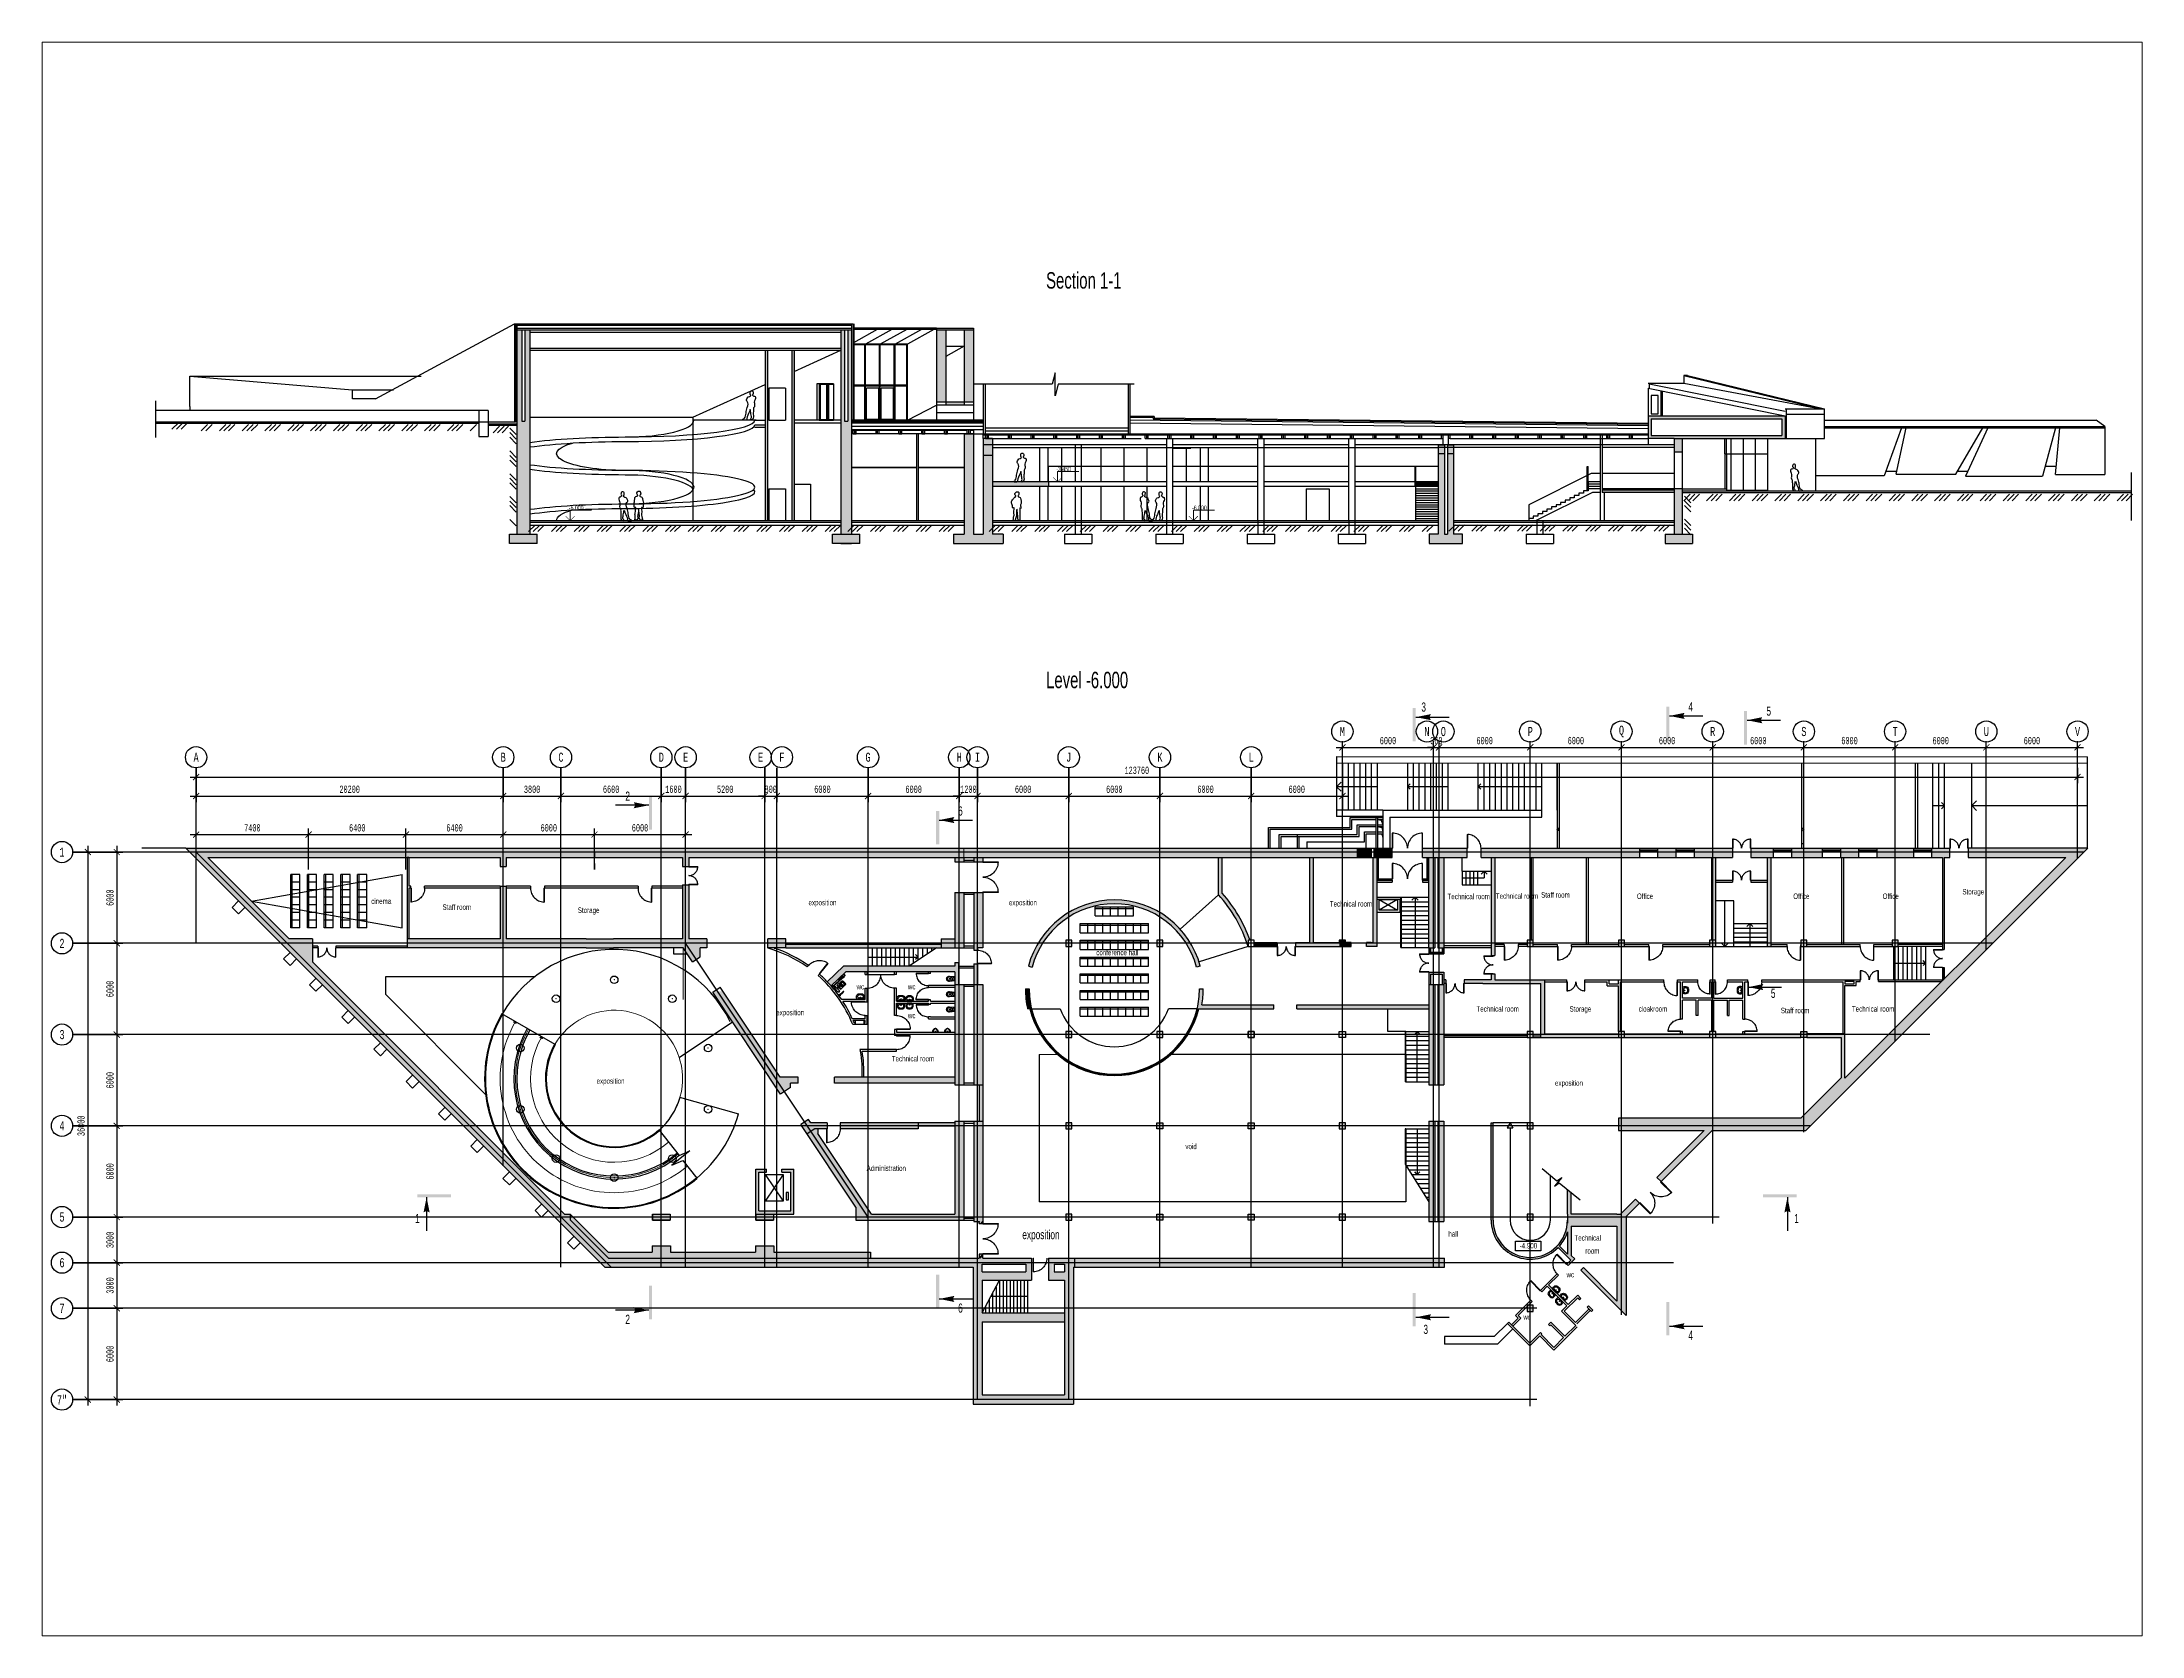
# Paper-space layout 'dwgmodels.com' of a CAD drawing. Header units: millimetres. Extents: x 26 to 231, y 20 to 176.
# The model-space entities are those that its viewports show. They can reach past a viewport. Long polylines and large blocks are cut down to what shows.
import ezdxf
from ezdxf.enums import TextEntityAlignment as Align

# ---------------------------------------------------------------- set-up
doc = ezdxf.new("R2010")
doc.units = ezdxf.units.MM
for name, pattern in [('ACAD_ISO04W100', [30, 24, -3, 0, -3]), ('DASHDOT', [25.4, 12.7, -6.35, 0, -6.35]), ('HIDDEN2', [4.7625, 3.175, -1.5875])]:
    doc.linetypes.add(name, pattern=pattern)
for name, color, linetype in [('AXIS', 40, 'Continuous'), ('comunication', 250, 'Continuous'), ('Door', 14, 'Continuous'), ('dwgmodels.com', 250, 'Continuous'), ('eq', 7, 'Continuous'), ('gips', 3, 'Continuous'), ('New', 162, 'Continuous'), ('Sanitari', 144, 'Continuous'), ('txt', 164, 'Continuous'), ('wall', 5, 'Continuous')]:
    doc.layers.add(name, color=color, linetype=linetype)
doc.layers.add('dim', color=175, linetype='Continuous', lineweight=9)
doc.layers.add('hatch', color=4, linetype='Continuous', lineweight=9)
doc.styles.add('MONOTXT1', font='monotxt1', dxfattribs={"width": 0.65, "height": 300})
doc.styles.add('ST_1', font='arial.ttf', dxfattribs={"width": 0.65, "height": 600})
doc.styles.add('ST_2', font='monotxt.shx', dxfattribs={"width": 0.65, "height": 480})
doc.dimstyles.new('STY_DIM1', dxfattribs={"dimscale": 200, "dimtxt": 2.25, "dimasz": 2, "dimexe": 2, "dimexo": 2, "dimgap": 1, "dimtad": 1, "dimdec": 0, "dimzin": 0, "dimdsep": 46, "dimtxsty": 'ST_2', "dimblk1": 'ARCHTICK', "dimblk2": 'ARCHTICK', "dimsah": 1, "dimcen": 3, "dimclrd": 174, "dimclre": 174, "dimclrt": 174, "dimadec": 0, "dimazin": 0, "dimtfac": 1, "dimtdec": 0, "dimtix": 1, "dimtmove": 2, "dimatfit": 3, "dimldrblk": 'ARCHTICK', "dimfxl": 1, "dimtolj": 1, "dimtzin": 0, "dimarcsym": 0})

psp = doc.layouts.new('dwgmodels.com')

msp = doc.modelspace()

# ---------------------------------------------------------------- texts
at = {"layer": 'txt', "style": 'ST_1', "width": 0.65}
for s, height, p in [('Section 1-1', 1080, (67425.1, 74555.4)), ('Level -6.000', 1080, (67425.1, 48282.6)), ('Technical room', 360, (93828.5, 34406.2)), ('Technical room', 360, (97009.6, 34434.6)), ('Staff room', 360, (99990.4, 34507.3)), ('Office', 360, (106290.9, 34421.6)), ('Office', 360, (116573, 34421.6)), ('Office', 360, (122451.4, 34421.6)), ('Storage', 360, (127700.8, 34718)), ('cinema', 360, (23032.3, 34096.8)), ('Staff room', 360, (27725.1, 33706.3)), ('Storage', 360, (36618.7, 33501.7)), ('exposition', 360, (51798.2, 34002.5)), ('exposition', 360, (64982.5, 34003.2)), ('Technical room', 360, (86086.5, 33921.4)), ('conference hall', 360, (70723.8, 30719.1)), ('wc', 360, (54958, 28471.5)), ('wc', 360, (58332, 28471.5)), ('exposition', 360, (49672.4, 26773.1)), ('wc', 360, (58332, 26576.6)), ('Technical room', 360, (95736.5, 27011.6)), ('Storage', 360, (101859.6, 27011.6)), ('cloakroom', 360, (106405.8, 27011.6)), ('Staff room', 360, (115753.8, 26908.1)), ('Technical room', 360, (120434.2, 27014.5)), ('Technical room', 360, (57275.1, 23739.2)), ('exposition', 360, (37856.7, 22271.3)), ('exposition', 360, (100901.8, 22137.2)), ('void', 360, (76588.1, 17969.9)), ('Administration', 360, (55620.1, 16537.2)), ('exposition', 600, (65860.9, 12048.9)), ('hall', 360, (93887.2, 12216.8)), ('-4.900', 360, (98571.7, 11439.8)), ('Technical', 360, (102180.3, 11952.9)), ('room', 360, (102894, 11100.1)), ('wc', 360, (101658.9, 9536.1)), ('wc', 360, (98822.9, 6747))]:
    msp.add_text(s, height=height, dxfattribs=at).set_placement(p)
for s, p in [('3', (92262.1, 47042.5)), ('4', (109822.7, 47059.8)), ('5', (114958, 46773.4)), ('2', (39900, 41186)), ('2', (39900, 41186)), ('6', (61791.6, 40207.5)), ('6', (61791.6, 40207.5)), ('5', (115252.8, 28215.3)), ('1', (26073.7, 13408.7)), ('1', (116793.3, 13408.7)), ('2', (39900, 6782.7)), ('6', (61791.6, 7520.5)), ('3', (92396.4, 6119.5)), ('4', (109822.7, 5726.9))]:
    msp.add_text(s, height=600, dxfattribs=at).set_placement(p, align=Align.MIDDLE_CENTER)
at = {"layer": 'wall', "color": 18, "true_color": 0x000000, "style": 'ST_1', "width": 0.65}
for s, p in [('-3.450', (68580.3, 62541.5)), ('-6.000', (36514.5, 59991.5)), ('-6.000', (77508.6, 59991.5))]:
    msp.add_text(s, height=300, dxfattribs=at).set_placement(p, align=Align.CENTER)

# ---------------------------------------------------------------- blocks, each defined once
blk = doc.blocks.new('psw1')
at = {"color": 7, "linetype": 'Continuous'}
blk.add_circle((-347, 1), 350, dxfattribs=at)
at = {"color": 7, "linetype": 'Continuous', "style": 'MONOTXT1', "width": 0.65}
blk.add_attdef('99', text='', height=300, dxfattribs=at).set_placement((-347, 1), align=Align.MIDDLE)
blk = doc.blocks.new('psw')
at = {"color": 7, "linetype": 'Continuous'}
blk.add_circle((0, -350), 350, dxfattribs=at)
at = {"color": 7, "linetype": 'Continuous', "style": 'MONOTXT1', "width": 0.65}
blk.add_attdef('99', text='', height=300, dxfattribs=at).set_placement((0, -350), align=Align.MIDDLE)
blk = doc.blocks.new('_ARCHTICK')
at = {"color": 0, "linetype": 'ByBlock', "const_width": 0.15}
blk.add_lwpolyline([(-0.5, -0.5), (0.5, 0.5)], dxfattribs=at)
blk = doc.blocks.new('*D48')
at = {"layer": 'AXIS', "color": 174, "lineweight": -2, "transparency": 16777216}
for p, q in [((11514, 43043), (11514, 40792)), ((31714, 43043), (31714, 40792)), ((11114, 41192), (32114, 41192))]:
    blk.add_line(p, q, dxfattribs=at)
at = {"layer": 'Defpoints', "color": 0, "transparency": 16777216}
for p in [(11514, 43043), (31714, 43043), (31714, 41192)]:
    blk.add_point(p, dxfattribs=at)
at = {"layer": 'AXIS', "color": 174, "lineweight": -2, "transparency": 16777216, "xscale": 400, "yscale": 400, "zscale": 400, "rotation": 180}
blk.add_blockref('_ARCHTICK', (11514, 41192), dxfattribs=at)
at = {"layer": 'AXIS', "color": 174, "lineweight": -2, "transparency": 16777216, "xscale": 400, "yscale": 400, "zscale": 400}
blk.add_blockref('_ARCHTICK', (31714, 41192), dxfattribs=at)
at = {"layer": 'AXIS', "color": 174, "transparency": 16777216, "insert": (21614, 41632), "char_height": 480, "attachment_point": 5, "style": 'ST_2'}
blk.add_mtext('\\A1;20200', dxfattribs=at)
blk = doc.blocks.new('*D49')
at = {"layer": 'AXIS', "color": 174, "lineweight": -2, "transparency": 16777216}
for p, q in [((31714, 43043), (31714, 40792)), ((35514, 43043), (35514, 40792)), ((31314, 41192), (35914, 41192))]:
    blk.add_line(p, q, dxfattribs=at)
at = {"layer": 'Defpoints', "color": 0, "transparency": 16777216}
for p in [(31714, 43043), (35514, 43043), (35514, 41192)]:
    blk.add_point(p, dxfattribs=at)
at = {"layer": 'AXIS', "color": 174, "lineweight": -2, "transparency": 16777216, "xscale": 400, "yscale": 400, "zscale": 400, "rotation": 180}
blk.add_blockref('_ARCHTICK', (31714, 41192), dxfattribs=at)
at = {"layer": 'AXIS', "color": 174, "lineweight": -2, "transparency": 16777216, "xscale": 400, "yscale": 400, "zscale": 400}
blk.add_blockref('_ARCHTICK', (35514, 41192), dxfattribs=at)
at = {"layer": 'AXIS', "color": 174, "transparency": 16777216, "insert": (33614, 41632), "char_height": 480, "attachment_point": 5, "style": 'ST_2'}
blk.add_mtext('\\A1;3800', dxfattribs=at)
blk = doc.blocks.new('*D50')
at = {"layer": 'AXIS', "color": 174, "lineweight": -2, "transparency": 16777216}
for p, q in [((35514, 43043), (35514, 40792)), ((42114, 43043), (42114, 40792)), ((35114, 41192), (42514, 41192))]:
    blk.add_line(p, q, dxfattribs=at)
at = {"layer": 'Defpoints', "color": 0, "transparency": 16777216}
for p in [(35514, 43043), (42114, 43043), (42114, 41192)]:
    blk.add_point(p, dxfattribs=at)
at = {"layer": 'AXIS', "color": 174, "lineweight": -2, "transparency": 16777216, "xscale": 400, "yscale": 400, "zscale": 400, "rotation": 180}
blk.add_blockref('_ARCHTICK', (35514, 41192), dxfattribs=at)
at = {"layer": 'AXIS', "color": 174, "lineweight": -2, "transparency": 16777216, "xscale": 400, "yscale": 400, "zscale": 400}
blk.add_blockref('_ARCHTICK', (42114, 41192), dxfattribs=at)
at = {"layer": 'AXIS', "color": 174, "transparency": 16777216, "insert": (38814, 41632), "char_height": 480, "attachment_point": 5, "style": 'ST_2'}
blk.add_mtext('\\A1;6600', dxfattribs=at)
blk = doc.blocks.new('*D51')
at = {"layer": 'AXIS', "color": 174, "lineweight": -2, "transparency": 16777216}
for p, q in [((42114, 43043), (42114, 40792)), ((43714, 43043), (43714, 40792)), ((41714, 41192), (44114, 41192))]:
    blk.add_line(p, q, dxfattribs=at)
at = {"layer": 'Defpoints', "color": 0, "transparency": 16777216}
for p in [(42114, 43043), (43714, 43043), (43714, 41192)]:
    blk.add_point(p, dxfattribs=at)
at = {"layer": 'AXIS', "color": 174, "lineweight": -2, "transparency": 16777216, "xscale": 400, "yscale": 400, "zscale": 400, "rotation": 180}
blk.add_blockref('_ARCHTICK', (42114, 41192), dxfattribs=at)
at = {"layer": 'AXIS', "color": 174, "lineweight": -2, "transparency": 16777216, "xscale": 400, "yscale": 400, "zscale": 400}
blk.add_blockref('_ARCHTICK', (43714, 41192), dxfattribs=at)
at = {"layer": 'AXIS', "color": 174, "transparency": 16777216, "insert": (42914, 41632), "char_height": 480, "attachment_point": 5, "style": 'ST_2'}
blk.add_mtext('\\A1;1600', dxfattribs=at)
blk = doc.blocks.new('*D52')
at = {"layer": 'AXIS', "color": 174, "lineweight": -2, "transparency": 16777216}
for p, q in [((43714, 43043), (43714, 40792)), ((48914, 43043), (48914, 40792)), ((43314, 41192), (49314, 41192))]:
    blk.add_line(p, q, dxfattribs=at)
at = {"layer": 'Defpoints', "color": 0, "transparency": 16777216}
for p in [(43714, 43043), (48914, 43043), (48914, 41192)]:
    blk.add_point(p, dxfattribs=at)
at = {"layer": 'AXIS', "color": 174, "lineweight": -2, "transparency": 16777216, "xscale": 400, "yscale": 400, "zscale": 400, "rotation": 180}
blk.add_blockref('_ARCHTICK', (43714, 41192), dxfattribs=at)
at = {"layer": 'AXIS', "color": 174, "lineweight": -2, "transparency": 16777216, "xscale": 400, "yscale": 400, "zscale": 400}
blk.add_blockref('_ARCHTICK', (48914, 41192), dxfattribs=at)
at = {"layer": 'AXIS', "color": 174, "transparency": 16777216, "insert": (46314, 41632), "char_height": 480, "attachment_point": 5, "style": 'ST_2'}
blk.add_mtext('\\A1;5200', dxfattribs=at)
blk = doc.blocks.new('*D53')
at = {"layer": 'AXIS', "color": 174, "lineweight": -2, "transparency": 16777216}
for p, q in [((48914, 43043), (48914, 40792)), ((49714, 43043), (49714, 40792)), ((48914, 41192), (48514, 41192)), ((48914, 41192), (49714, 41192)), ((49714, 41192), (50114, 41192))]:
    blk.add_line(p, q, dxfattribs=at)
at = {"layer": 'Defpoints', "color": 0, "transparency": 16777216}
for p in [(48914, 43043), (49714, 43043), (49714, 41192)]:
    blk.add_point(p, dxfattribs=at)
at = {"layer": 'AXIS', "color": 174, "lineweight": -2, "transparency": 16777216, "xscale": 400, "yscale": 400, "zscale": 400}
blk.add_blockref('_ARCHTICK', (48914, 41192), dxfattribs=at)
at = {"layer": 'AXIS', "color": 174, "lineweight": -2, "transparency": 16777216, "xscale": 400, "yscale": 400, "zscale": 400, "rotation": 180}
blk.add_blockref('_ARCHTICK', (49714, 41192), dxfattribs=at)
at = {"layer": 'AXIS', "color": 174, "transparency": 16777216, "insert": (49314, 41632), "char_height": 480, "attachment_point": 5, "style": 'ST_2'}
blk.add_mtext('\\A1;800', dxfattribs=at)
blk = doc.blocks.new('*D54')
at = {"layer": 'AXIS', "color": 174, "lineweight": -2, "transparency": 16777216}
for p, q in [((49714, 43043), (49714, 40792)), ((55714, 43043), (55714, 40792)), ((49314, 41192), (56114, 41192))]:
    blk.add_line(p, q, dxfattribs=at)
at = {"layer": 'Defpoints', "color": 0, "transparency": 16777216}
for p in [(49714, 43043), (55714, 43043), (55714, 41192)]:
    blk.add_point(p, dxfattribs=at)
at = {"layer": 'AXIS', "color": 174, "lineweight": -2, "transparency": 16777216, "xscale": 400, "yscale": 400, "zscale": 400, "rotation": 180}
blk.add_blockref('_ARCHTICK', (49714, 41192), dxfattribs=at)
at = {"layer": 'AXIS', "color": 174, "lineweight": -2, "transparency": 16777216, "xscale": 400, "yscale": 400, "zscale": 400}
blk.add_blockref('_ARCHTICK', (55714, 41192), dxfattribs=at)
at = {"layer": 'AXIS', "color": 174, "transparency": 16777216, "insert": (52714, 41632), "char_height": 480, "attachment_point": 5, "style": 'ST_2'}
blk.add_mtext('\\A1;6000', dxfattribs=at)
blk = doc.blocks.new('*D55')
at = {"layer": 'AXIS', "color": 174, "lineweight": -2, "transparency": 16777216}
for p, q in [((55714, 43043), (55714, 40792)), ((61714, 43043), (61714, 40792)), ((55314, 41192), (62114, 41192))]:
    blk.add_line(p, q, dxfattribs=at)
at = {"layer": 'Defpoints', "color": 0, "transparency": 16777216}
for p in [(55714, 43043), (61714, 43043), (61714, 41192)]:
    blk.add_point(p, dxfattribs=at)
at = {"layer": 'AXIS', "color": 174, "lineweight": -2, "transparency": 16777216, "xscale": 400, "yscale": 400, "zscale": 400, "rotation": 180}
blk.add_blockref('_ARCHTICK', (55714, 41192), dxfattribs=at)
at = {"layer": 'AXIS', "color": 174, "lineweight": -2, "transparency": 16777216, "xscale": 400, "yscale": 400, "zscale": 400}
blk.add_blockref('_ARCHTICK', (61714, 41192), dxfattribs=at)
at = {"layer": 'AXIS', "color": 174, "transparency": 16777216, "insert": (58714, 41632), "char_height": 480, "attachment_point": 5, "style": 'ST_2'}
blk.add_mtext('\\A1;6000', dxfattribs=at)
blk = doc.blocks.new('*D56')
at = {"layer": 'AXIS', "color": 174, "lineweight": -2, "transparency": 16777216}
for p, q in [((61714, 43043), (61714, 40792)), ((62914, 43043), (62914, 40792)), ((61714, 41192), (61314, 41192)), ((61714, 41192), (62914, 41192)), ((62914, 41192), (63314, 41192))]:
    blk.add_line(p, q, dxfattribs=at)
at = {"layer": 'Defpoints', "color": 0, "transparency": 16777216}
for p in [(61714, 43043), (62914, 43043), (62914, 41192)]:
    blk.add_point(p, dxfattribs=at)
at = {"layer": 'AXIS', "color": 174, "lineweight": -2, "transparency": 16777216, "xscale": 400, "yscale": 400, "zscale": 400}
blk.add_blockref('_ARCHTICK', (61714, 41192), dxfattribs=at)
at = {"layer": 'AXIS', "color": 174, "lineweight": -2, "transparency": 16777216, "xscale": 400, "yscale": 400, "zscale": 400, "rotation": 180}
blk.add_blockref('_ARCHTICK', (62914, 41192), dxfattribs=at)
at = {"layer": 'AXIS', "color": 174, "transparency": 16777216, "insert": (62314, 41632), "char_height": 480, "attachment_point": 5, "style": 'ST_2'}
blk.add_mtext('\\A1;1200', dxfattribs=at)
blk = doc.blocks.new('*D57')
at = {"layer": 'AXIS', "color": 174, "lineweight": -2, "transparency": 16777216}
for p, q in [((62914, 43043), (62914, 40792)), ((68914, 43043), (68914, 40792)), ((62514, 41192), (69314, 41192))]:
    blk.add_line(p, q, dxfattribs=at)
at = {"layer": 'Defpoints', "color": 0, "transparency": 16777216}
for p in [(62914, 43043), (68914, 43043), (68914, 41192)]:
    blk.add_point(p, dxfattribs=at)
at = {"layer": 'AXIS', "color": 174, "lineweight": -2, "transparency": 16777216, "xscale": 400, "yscale": 400, "zscale": 400, "rotation": 180}
blk.add_blockref('_ARCHTICK', (62914, 41192), dxfattribs=at)
at = {"layer": 'AXIS', "color": 174, "lineweight": -2, "transparency": 16777216, "xscale": 400, "yscale": 400, "zscale": 400}
blk.add_blockref('_ARCHTICK', (68914, 41192), dxfattribs=at)
at = {"layer": 'AXIS', "color": 174, "transparency": 16777216, "insert": (65914, 41632), "char_height": 480, "attachment_point": 5, "style": 'ST_2'}
blk.add_mtext('\\A1;6000', dxfattribs=at)
blk = doc.blocks.new('*D58')
at = {"layer": 'AXIS', "color": 174, "lineweight": -2, "transparency": 16777216}
for p, q in [((68914, 43043), (68914, 40792)), ((74914, 43043), (74914, 40792)), ((68514, 41192), (75314, 41192))]:
    blk.add_line(p, q, dxfattribs=at)
at = {"layer": 'Defpoints', "color": 0, "transparency": 16777216}
for p in [(68914, 43043), (74914, 43043), (74914, 41192)]:
    blk.add_point(p, dxfattribs=at)
at = {"layer": 'AXIS', "color": 174, "lineweight": -2, "transparency": 16777216, "xscale": 400, "yscale": 400, "zscale": 400, "rotation": 180}
blk.add_blockref('_ARCHTICK', (68914, 41192), dxfattribs=at)
at = {"layer": 'AXIS', "color": 174, "lineweight": -2, "transparency": 16777216, "xscale": 400, "yscale": 400, "zscale": 400}
blk.add_blockref('_ARCHTICK', (74914, 41192), dxfattribs=at)
at = {"layer": 'AXIS', "color": 174, "transparency": 16777216, "insert": (71914, 41632), "char_height": 480, "attachment_point": 5, "style": 'ST_2'}
blk.add_mtext('\\A1;6000', dxfattribs=at)
blk = doc.blocks.new('*D59')
at = {"layer": 'AXIS', "color": 174, "lineweight": -2, "transparency": 16777216}
for p, q in [((74914, 43043), (74914, 40792)), ((80914, 43043), (80914, 40792)), ((74514, 41192), (81314, 41192))]:
    blk.add_line(p, q, dxfattribs=at)
at = {"layer": 'Defpoints', "color": 0, "transparency": 16777216}
for p in [(74914, 43043), (80914, 43043), (80914, 41192)]:
    blk.add_point(p, dxfattribs=at)
at = {"layer": 'AXIS', "color": 174, "lineweight": -2, "transparency": 16777216, "xscale": 400, "yscale": 400, "zscale": 400, "rotation": 180}
blk.add_blockref('_ARCHTICK', (74914, 41192), dxfattribs=at)
at = {"layer": 'AXIS', "color": 174, "lineweight": -2, "transparency": 16777216, "xscale": 400, "yscale": 400, "zscale": 400}
blk.add_blockref('_ARCHTICK', (80914, 41192), dxfattribs=at)
at = {"layer": 'AXIS', "color": 174, "transparency": 16777216, "insert": (77914, 41632), "char_height": 480, "attachment_point": 5, "style": 'ST_2'}
blk.add_mtext('\\A1;6000', dxfattribs=at)
blk = doc.blocks.new('*D60')
at = {"layer": 'AXIS', "color": 174, "lineweight": -2, "transparency": 16777216}
for p, q in [((80914, 43043), (80914, 40792)), ((86914, 43043), (86914, 40792)), ((80514, 41192), (87314, 41192))]:
    blk.add_line(p, q, dxfattribs=at)
at = {"layer": 'Defpoints', "color": 0, "transparency": 16777216}
for p in [(80914, 43043), (86914, 43043), (86914, 41192)]:
    blk.add_point(p, dxfattribs=at)
at = {"layer": 'AXIS', "color": 174, "lineweight": -2, "transparency": 16777216, "xscale": 400, "yscale": 400, "zscale": 400, "rotation": 180}
blk.add_blockref('_ARCHTICK', (80914, 41192), dxfattribs=at)
at = {"layer": 'AXIS', "color": 174, "lineweight": -2, "transparency": 16777216, "xscale": 400, "yscale": 400, "zscale": 400}
blk.add_blockref('_ARCHTICK', (86914, 41192), dxfattribs=at)
at = {"layer": 'AXIS', "color": 174, "transparency": 16777216, "insert": (83914, 41632), "char_height": 480, "attachment_point": 5, "style": 'ST_2'}
blk.add_mtext('\\A1;6000', dxfattribs=at)
blk = doc.blocks.new('*D61')
at = {"layer": 'AXIS', "color": 174, "lineweight": -2, "transparency": 16777216}
for p, q in [((86514, 44392), (93314, 44392)), ((86914, 43043), (86914, 44792)), ((92914, 43043), (92914, 44792))]:
    blk.add_line(p, q, dxfattribs=at)
at = {"layer": 'Defpoints', "color": 0, "transparency": 16777216}
for p in [(92914, 44392), (86914, 43043), (92914, 43043)]:
    blk.add_point(p, dxfattribs=at)
at = {"layer": 'AXIS', "color": 174, "lineweight": -2, "transparency": 16777216, "xscale": 400, "yscale": 400, "zscale": 400, "rotation": 180}
blk.add_blockref('_ARCHTICK', (86914, 44392), dxfattribs=at)
at = {"layer": 'AXIS', "color": 174, "lineweight": -2, "transparency": 16777216, "xscale": 400, "yscale": 400, "zscale": 400}
blk.add_blockref('_ARCHTICK', (92914, 44392), dxfattribs=at)
at = {"layer": 'AXIS', "color": 174, "transparency": 16777216, "insert": (89914, 44832), "char_height": 480, "attachment_point": 5, "style": 'ST_2'}
blk.add_mtext('\\A1;6000', dxfattribs=at)
blk = doc.blocks.new('*D62')
at = {"layer": 'AXIS', "color": 174, "lineweight": -2, "transparency": 16777216}
for p, q in [((92914, 44392), (92514, 44392)), ((92914, 43043), (92914, 44792)), ((92914, 44392), (93274, 44392)), ((93274, 43043), (93274, 44792)), ((93274, 44392), (93674, 44392))]:
    blk.add_line(p, q, dxfattribs=at)
at = {"layer": 'Defpoints', "color": 0, "transparency": 16777216}
for p in [(93274, 44392), (92914, 43043), (93274, 43043)]:
    blk.add_point(p, dxfattribs=at)
at = {"layer": 'AXIS', "color": 174, "lineweight": -2, "transparency": 16777216, "xscale": 400, "yscale": 400, "zscale": 400}
blk.add_blockref('_ARCHTICK', (92914, 44392), dxfattribs=at)
at = {"layer": 'AXIS', "color": 174, "lineweight": -2, "transparency": 16777216, "xscale": 400, "yscale": 400, "zscale": 400, "rotation": 180}
blk.add_blockref('_ARCHTICK', (93274, 44392), dxfattribs=at)
at = {"layer": 'AXIS', "color": 174, "transparency": 16777216, "insert": (93094, 44832), "char_height": 480, "attachment_point": 5, "style": 'ST_2'}
blk.add_mtext('\\A1;360', dxfattribs=at)
blk = doc.blocks.new('*D63')
at = {"layer": 'AXIS', "color": 174, "lineweight": -2, "transparency": 16777216}
for p, q in [((92874, 44392), (99674, 44392)), ((93274, 43043), (93274, 44792)), ((99274, 43043), (99274, 44792))]:
    blk.add_line(p, q, dxfattribs=at)
at = {"layer": 'Defpoints', "color": 0, "transparency": 16777216}
for p in [(99274, 44392), (93274, 43043), (99274, 43043)]:
    blk.add_point(p, dxfattribs=at)
at = {"layer": 'AXIS', "color": 174, "lineweight": -2, "transparency": 16777216, "xscale": 400, "yscale": 400, "zscale": 400, "rotation": 180}
blk.add_blockref('_ARCHTICK', (93274, 44392), dxfattribs=at)
at = {"layer": 'AXIS', "color": 174, "lineweight": -2, "transparency": 16777216, "xscale": 400, "yscale": 400, "zscale": 400}
blk.add_blockref('_ARCHTICK', (99274, 44392), dxfattribs=at)
at = {"layer": 'AXIS', "color": 174, "transparency": 16777216, "insert": (96274, 44832), "char_height": 480, "attachment_point": 5, "style": 'ST_2'}
blk.add_mtext('\\A1;6000', dxfattribs=at)
blk = doc.blocks.new('*D64')
at = {"layer": 'AXIS', "color": 174, "lineweight": -2, "transparency": 16777216}
for p, q in [((98874, 44392), (105674, 44392)), ((99274, 43043), (99274, 44792)), ((105274, 43043), (105274, 44792))]:
    blk.add_line(p, q, dxfattribs=at)
at = {"layer": 'Defpoints', "color": 0, "transparency": 16777216}
for p in [(105274, 44392), (99274, 43043), (105274, 43043)]:
    blk.add_point(p, dxfattribs=at)
at = {"layer": 'AXIS', "color": 174, "lineweight": -2, "transparency": 16777216, "xscale": 400, "yscale": 400, "zscale": 400, "rotation": 180}
blk.add_blockref('_ARCHTICK', (99274, 44392), dxfattribs=at)
at = {"layer": 'AXIS', "color": 174, "lineweight": -2, "transparency": 16777216, "xscale": 400, "yscale": 400, "zscale": 400}
blk.add_blockref('_ARCHTICK', (105274, 44392), dxfattribs=at)
at = {"layer": 'AXIS', "color": 174, "transparency": 16777216, "insert": (102274, 44832), "char_height": 480, "attachment_point": 5, "style": 'ST_2'}
blk.add_mtext('\\A1;6000', dxfattribs=at)
blk = doc.blocks.new('*D65')
at = {"layer": 'AXIS', "color": 174, "lineweight": -2, "transparency": 16777216}
for p, q in [((104874, 44392), (111674, 44392)), ((105274, 43043), (105274, 44792)), ((111274, 43043), (111274, 44792))]:
    blk.add_line(p, q, dxfattribs=at)
at = {"layer": 'Defpoints', "color": 0, "transparency": 16777216}
for p in [(111274, 44392), (105274, 43043), (111274, 43043)]:
    blk.add_point(p, dxfattribs=at)
at = {"layer": 'AXIS', "color": 174, "lineweight": -2, "transparency": 16777216, "xscale": 400, "yscale": 400, "zscale": 400, "rotation": 180}
blk.add_blockref('_ARCHTICK', (105274, 44392), dxfattribs=at)
at = {"layer": 'AXIS', "color": 174, "lineweight": -2, "transparency": 16777216, "xscale": 400, "yscale": 400, "zscale": 400}
blk.add_blockref('_ARCHTICK', (111274, 44392), dxfattribs=at)
at = {"layer": 'AXIS', "color": 174, "transparency": 16777216, "insert": (108274, 44832), "char_height": 480, "attachment_point": 5, "style": 'ST_2'}
blk.add_mtext('\\A1;6000', dxfattribs=at)
blk = doc.blocks.new('*D66')
at = {"layer": 'AXIS', "color": 174, "lineweight": -2, "transparency": 16777216}
for p, q in [((110874, 44392), (117674, 44392)), ((111274, 43043), (111274, 44792)), ((117274, 43043), (117274, 44792))]:
    blk.add_line(p, q, dxfattribs=at)
at = {"layer": 'Defpoints', "color": 0, "transparency": 16777216}
for p in [(117274, 44392), (111274, 43043), (117274, 43043)]:
    blk.add_point(p, dxfattribs=at)
at = {"layer": 'AXIS', "color": 174, "lineweight": -2, "transparency": 16777216, "xscale": 400, "yscale": 400, "zscale": 400, "rotation": 180}
blk.add_blockref('_ARCHTICK', (111274, 44392), dxfattribs=at)
at = {"layer": 'AXIS', "color": 174, "lineweight": -2, "transparency": 16777216, "xscale": 400, "yscale": 400, "zscale": 400}
blk.add_blockref('_ARCHTICK', (117274, 44392), dxfattribs=at)
at = {"layer": 'AXIS', "color": 174, "transparency": 16777216, "insert": (114274, 44832), "char_height": 480, "attachment_point": 5, "style": 'ST_2'}
blk.add_mtext('\\A1;6000', dxfattribs=at)
blk = doc.blocks.new('*D67')
at = {"layer": 'AXIS', "color": 174, "lineweight": -2, "transparency": 16777216}
for p, q in [((116874, 44392), (123674, 44392)), ((117274, 43043), (117274, 44792)), ((123274, 43043), (123274, 44792))]:
    blk.add_line(p, q, dxfattribs=at)
at = {"layer": 'Defpoints', "color": 0, "transparency": 16777216}
for p in [(123274, 44392), (117274, 43043), (123274, 43043)]:
    blk.add_point(p, dxfattribs=at)
at = {"layer": 'AXIS', "color": 174, "lineweight": -2, "transparency": 16777216, "xscale": 400, "yscale": 400, "zscale": 400, "rotation": 180}
blk.add_blockref('_ARCHTICK', (117274, 44392), dxfattribs=at)
at = {"layer": 'AXIS', "color": 174, "lineweight": -2, "transparency": 16777216, "xscale": 400, "yscale": 400, "zscale": 400}
blk.add_blockref('_ARCHTICK', (123274, 44392), dxfattribs=at)
at = {"layer": 'AXIS', "color": 174, "transparency": 16777216, "insert": (120274, 44832), "char_height": 480, "attachment_point": 5, "style": 'ST_2'}
blk.add_mtext('\\A1;6000', dxfattribs=at)
blk = doc.blocks.new('*D68')
at = {"layer": 'AXIS', "color": 174, "lineweight": -2, "transparency": 16777216}
for p, q in [((122874, 44392), (129674, 44392)), ((123274, 43043), (123274, 44792)), ((129274, 43043), (129274, 44792))]:
    blk.add_line(p, q, dxfattribs=at)
at = {"layer": 'Defpoints', "color": 0, "transparency": 16777216}
for p in [(129274, 44392), (123274, 43043), (129274, 43043)]:
    blk.add_point(p, dxfattribs=at)
at = {"layer": 'AXIS', "color": 174, "lineweight": -2, "transparency": 16777216, "xscale": 400, "yscale": 400, "zscale": 400, "rotation": 180}
blk.add_blockref('_ARCHTICK', (123274, 44392), dxfattribs=at)
at = {"layer": 'AXIS', "color": 174, "lineweight": -2, "transparency": 16777216, "xscale": 400, "yscale": 400, "zscale": 400}
blk.add_blockref('_ARCHTICK', (129274, 44392), dxfattribs=at)
at = {"layer": 'AXIS', "color": 174, "transparency": 16777216, "insert": (126274, 44832), "char_height": 480, "attachment_point": 5, "style": 'ST_2'}
blk.add_mtext('\\A1;6000', dxfattribs=at)
blk = doc.blocks.new('*D69')
at = {"layer": 'AXIS', "color": 174, "lineweight": -2, "transparency": 16777216}
for p, q in [((128874, 44392), (135674, 44392)), ((129274, 43043), (129274, 44792)), ((135274, 43043), (135274, 44792))]:
    blk.add_line(p, q, dxfattribs=at)
at = {"layer": 'Defpoints', "color": 0, "transparency": 16777216}
for p in [(135274, 44392), (129274, 43043), (135274, 43043)]:
    blk.add_point(p, dxfattribs=at)
at = {"layer": 'AXIS', "color": 174, "lineweight": -2, "transparency": 16777216, "xscale": 400, "yscale": 400, "zscale": 400, "rotation": 180}
blk.add_blockref('_ARCHTICK', (129274, 44392), dxfattribs=at)
at = {"layer": 'AXIS', "color": 174, "lineweight": -2, "transparency": 16777216, "xscale": 400, "yscale": 400, "zscale": 400}
blk.add_blockref('_ARCHTICK', (135274, 44392), dxfattribs=at)
at = {"layer": 'AXIS', "color": 174, "transparency": 16777216, "insert": (132274, 44832), "char_height": 480, "attachment_point": 5, "style": 'ST_2'}
blk.add_mtext('\\A1;6000', dxfattribs=at)
blk = doc.blocks.new('*D70')
at = {"layer": 'AXIS', "color": 174, "lineweight": -2, "transparency": 16777216}
for p, q in [((3391, 37505), (6691, 37505)), ((6291, 37905), (6291, 31105)), ((3391, 31505), (6691, 31505))]:
    blk.add_line(p, q, dxfattribs=at)
at = {"layer": 'Defpoints', "color": 0, "transparency": 16777216}
for p in [(3391, 37505), (3391, 31505), (6291, 31505)]:
    blk.add_point(p, dxfattribs=at)
at = {"layer": 'AXIS', "color": 174, "lineweight": -2, "transparency": 16777216, "xscale": 400, "yscale": 400, "zscale": 400}
for p, rotation in [((6291, 37505), 90), ((6291, 31505), 270)]:
    blk.add_blockref('_ARCHTICK', p, dxfattribs=dict(at, rotation=rotation))
at = {"layer": 'AXIS', "color": 174, "transparency": 16777216, "insert": (5851, 34505), "char_height": 480, "attachment_point": 5, "rotation": 90, "style": 'ST_2'}
blk.add_mtext('\\A1;6000', dxfattribs=at)
blk = doc.blocks.new('*D71')
at = {"layer": 'AXIS', "color": 174, "lineweight": -2, "transparency": 16777216}
for p, q in [((6291, 31905), (6291, 25105)), ((3391, 31505), (6691, 31505)), ((3391, 25505), (6691, 25505))]:
    blk.add_line(p, q, dxfattribs=at)
at = {"layer": 'Defpoints', "color": 0, "transparency": 16777216}
for p in [(3391, 31505), (3391, 25505), (6291, 25505)]:
    blk.add_point(p, dxfattribs=at)
at = {"layer": 'AXIS', "color": 174, "lineweight": -2, "transparency": 16777216, "xscale": 400, "yscale": 400, "zscale": 400}
for p, rotation in [((6291, 31505), 90), ((6291, 25505), 270)]:
    blk.add_blockref('_ARCHTICK', p, dxfattribs=dict(at, rotation=rotation))
at = {"layer": 'AXIS', "color": 174, "transparency": 16777216, "insert": (5851, 28505), "char_height": 480, "attachment_point": 5, "rotation": 90, "style": 'ST_2'}
blk.add_mtext('\\A1;6000', dxfattribs=at)
blk = doc.blocks.new('*D72')
at = {"layer": 'AXIS', "color": 174, "lineweight": -2, "transparency": 16777216}
for p, q in [((3391, 25505), (6691, 25505)), ((6291, 25905), (6291, 19105)), ((3391, 19505), (6691, 19505))]:
    blk.add_line(p, q, dxfattribs=at)
at = {"layer": 'Defpoints', "color": 0, "transparency": 16777216}
for p in [(3391, 25505), (3391, 19505), (6291, 19505)]:
    blk.add_point(p, dxfattribs=at)
at = {"layer": 'AXIS', "color": 174, "lineweight": -2, "transparency": 16777216, "xscale": 400, "yscale": 400, "zscale": 400}
for p, rotation in [((6291, 25505), 90), ((6291, 19505), 270)]:
    blk.add_blockref('_ARCHTICK', p, dxfattribs=dict(at, rotation=rotation))
at = {"layer": 'AXIS', "color": 174, "transparency": 16777216, "insert": (5851, 22505), "char_height": 480, "attachment_point": 5, "rotation": 90, "style": 'ST_2'}
blk.add_mtext('\\A1;6000', dxfattribs=at)
blk = doc.blocks.new('*D73')
at = {"layer": 'AXIS', "color": 174, "lineweight": -2, "transparency": 16777216}
for p, q in [((3391, 19505), (6691, 19505)), ((6291, 19905), (6291, 13105)), ((3391, 13505), (6691, 13505))]:
    blk.add_line(p, q, dxfattribs=at)
at = {"layer": 'Defpoints', "color": 0, "transparency": 16777216}
for p in [(3391, 19505), (3391, 13505), (6291, 13505)]:
    blk.add_point(p, dxfattribs=at)
at = {"layer": 'AXIS', "color": 174, "lineweight": -2, "transparency": 16777216, "xscale": 400, "yscale": 400, "zscale": 400}
for p, rotation in [((6291, 19505), 90), ((6291, 13505), 270)]:
    blk.add_blockref('_ARCHTICK', p, dxfattribs=dict(at, rotation=rotation))
at = {"layer": 'AXIS', "color": 174, "transparency": 16777216, "insert": (5851, 16505), "char_height": 480, "attachment_point": 5, "rotation": 90, "style": 'ST_2'}
blk.add_mtext('\\A1;6000', dxfattribs=at)
blk = doc.blocks.new('*D74')
at = {"layer": 'AXIS', "color": 174, "lineweight": -2, "transparency": 16777216}
for p, q in [((6291, 13905), (6291, 10105)), ((3391, 13505), (6691, 13505)), ((3391, 10505), (6691, 10505))]:
    blk.add_line(p, q, dxfattribs=at)
at = {"layer": 'Defpoints', "color": 0, "transparency": 16777216}
for p in [(3391, 13505), (3391, 10505), (6291, 10505)]:
    blk.add_point(p, dxfattribs=at)
at = {"layer": 'AXIS', "color": 174, "lineweight": -2, "transparency": 16777216, "xscale": 400, "yscale": 400, "zscale": 400}
for p, rotation in [((6291, 13505), 90), ((6291, 10505), 270)]:
    blk.add_blockref('_ARCHTICK', p, dxfattribs=dict(at, rotation=rotation))
at = {"layer": 'AXIS', "color": 174, "transparency": 16777216, "insert": (5851, 12005), "char_height": 480, "attachment_point": 5, "rotation": 90, "style": 'ST_2'}
blk.add_mtext('\\A1;3000', dxfattribs=at)
blk = doc.blocks.new('*D75')
at = {"layer": 'AXIS', "color": 174, "lineweight": -2, "transparency": 16777216}
for p, q in [((3391, 10505), (6691, 10505)), ((6291, 10905), (6291, 7105)), ((3391, 7505), (6691, 7505))]:
    blk.add_line(p, q, dxfattribs=at)
at = {"layer": 'Defpoints', "color": 0, "transparency": 16777216}
for p in [(3391, 10505), (3391, 7505), (6291, 7505)]:
    blk.add_point(p, dxfattribs=at)
at = {"layer": 'AXIS', "color": 174, "lineweight": -2, "transparency": 16777216, "xscale": 400, "yscale": 400, "zscale": 400}
for p, rotation in [((6291, 10505), 90), ((6291, 7505), 270)]:
    blk.add_blockref('_ARCHTICK', p, dxfattribs=dict(at, rotation=rotation))
at = {"layer": 'AXIS', "color": 174, "transparency": 16777216, "insert": (5851, 9005), "char_height": 480, "attachment_point": 5, "rotation": 90, "style": 'ST_2'}
blk.add_mtext('\\A1;3000', dxfattribs=at)
blk = doc.blocks.new('*D76')
at = {"layer": 'AXIS', "color": 174, "lineweight": -2, "transparency": 16777216}
for p, q in [((3391, 7505), (6691, 7505)), ((6291, 7905), (6291, 1105)), ((3391, 1505), (6691, 1505))]:
    blk.add_line(p, q, dxfattribs=at)
at = {"layer": 'Defpoints', "color": 0, "transparency": 16777216}
for p in [(3391, 7505), (3391, 1505), (6291, 1505)]:
    blk.add_point(p, dxfattribs=at)
at = {"layer": 'AXIS', "color": 174, "lineweight": -2, "transparency": 16777216, "xscale": 400, "yscale": 400, "zscale": 400}
for p, rotation in [((6291, 7505), 90), ((6291, 1505), 270)]:
    blk.add_blockref('_ARCHTICK', p, dxfattribs=dict(at, rotation=rotation))
at = {"layer": 'AXIS', "color": 174, "transparency": 16777216, "insert": (5851, 4505), "char_height": 480, "attachment_point": 5, "rotation": 90, "style": 'ST_2'}
blk.add_mtext('\\A1;6000', dxfattribs=at)
blk = doc.blocks.new('*D77')
at = {"layer": 'AXIS', "color": 174, "lineweight": -2, "transparency": 16777216}
for p, q in [((11514, 43043), (11514, 42035)), ((135274, 43043), (135274, 42035)), ((11114, 42435), (135674, 42435))]:
    blk.add_line(p, q, dxfattribs=at)
at = {"layer": 'Defpoints', "color": 0, "transparency": 16777216}
for p in [(11514, 43043), (135274, 43043), (135274, 42435)]:
    blk.add_point(p, dxfattribs=at)
at = {"layer": 'AXIS', "color": 174, "lineweight": -2, "transparency": 16777216, "xscale": 400, "yscale": 400, "zscale": 400, "rotation": 180}
blk.add_blockref('_ARCHTICK', (11514, 42435), dxfattribs=at)
at = {"layer": 'AXIS', "color": 174, "lineweight": -2, "transparency": 16777216, "xscale": 400, "yscale": 400, "zscale": 400}
blk.add_blockref('_ARCHTICK', (135274, 42435), dxfattribs=at)
at = {"layer": 'AXIS', "color": 174, "transparency": 16777216, "insert": (73394, 42875), "char_height": 480, "attachment_point": 5, "style": 'ST_2'}
blk.add_mtext('\\A1;123760', dxfattribs=at)
blk = doc.blocks.new('*D78')
at = {"layer": 'AXIS', "color": 174, "lineweight": -2, "transparency": 16777216}
for p, q in [((3391, 37505), (4789, 37505)), ((4389, 37905), (4389, 1105)), ((3391, 1505), (4789, 1505))]:
    blk.add_line(p, q, dxfattribs=at)
at = {"layer": 'Defpoints', "color": 0, "transparency": 16777216}
for p in [(3391, 37505), (3391, 1505), (4389, 1505)]:
    blk.add_point(p, dxfattribs=at)
at = {"layer": 'AXIS', "color": 174, "lineweight": -2, "transparency": 16777216, "xscale": 400, "yscale": 400, "zscale": 400}
for p, rotation in [((4389, 37505), 90), ((4389, 1505), 270)]:
    blk.add_blockref('_ARCHTICK', p, dxfattribs=dict(at, rotation=rotation))
at = {"layer": 'AXIS', "color": 174, "transparency": 16777216, "insert": (3949, 19505), "char_height": 480, "attachment_point": 5, "rotation": 90, "style": 'ST_2'}
blk.add_mtext('\\A1;36000', dxfattribs=at)
blk = doc.blocks.new('*D79')
at = {"layer": 'Defpoints', "color": 0, "transparency": 16777216}
for p in [(11514, 37505), (18914, 38655), (18914, 36355)]:
    blk.add_point(p, dxfattribs=at)
at = {"layer": 'dim', "color": 174, "lineweight": -2, "transparency": 16777216}
for p, q in [((11514, 37505), (11514, 39055)), ((18914, 36355), (18914, 39055)), ((11114, 38655), (19314, 38655))]:
    blk.add_line(p, q, dxfattribs=at)
at = {"layer": 'dim', "color": 174, "lineweight": -2, "transparency": 16777216, "xscale": 400, "yscale": 400, "zscale": 400, "rotation": 180}
blk.add_blockref('_ARCHTICK', (11514, 38655), dxfattribs=at)
at = {"layer": 'dim', "color": 174, "lineweight": -2, "transparency": 16777216, "xscale": 400, "yscale": 400, "zscale": 400}
blk.add_blockref('_ARCHTICK', (18914, 38655), dxfattribs=at)
at = {"layer": 'dim', "color": 174, "transparency": 16777216, "insert": (15214, 39095), "char_height": 480, "attachment_point": 5, "style": 'ST_2'}
blk.add_mtext('\\A1;7400', dxfattribs=at)
blk = doc.blocks.new('*D80')
at = {"layer": 'Defpoints', "color": 0, "transparency": 16777216}
for p in [(25314, 38655), (18914, 36355), (25314, 36355)]:
    blk.add_point(p, dxfattribs=at)
at = {"layer": 'dim', "color": 174, "lineweight": -2, "transparency": 16777216}
for p, q in [((18914, 36355), (18914, 39055)), ((25314, 36355), (25314, 39055)), ((18514, 38655), (25714, 38655))]:
    blk.add_line(p, q, dxfattribs=at)
at = {"layer": 'dim', "color": 174, "lineweight": -2, "transparency": 16777216, "xscale": 400, "yscale": 400, "zscale": 400, "rotation": 180}
blk.add_blockref('_ARCHTICK', (18914, 38655), dxfattribs=at)
at = {"layer": 'dim', "color": 174, "lineweight": -2, "transparency": 16777216, "xscale": 400, "yscale": 400, "zscale": 400}
blk.add_blockref('_ARCHTICK', (25314, 38655), dxfattribs=at)
at = {"layer": 'dim', "color": 174, "transparency": 16777216, "insert": (22114, 39095), "char_height": 480, "attachment_point": 5, "style": 'ST_2'}
blk.add_mtext('\\A1;6400', dxfattribs=at)
blk = doc.blocks.new('*D81')
at = {"layer": 'Defpoints', "color": 0, "transparency": 16777216}
for p in [(31714, 38655), (25314, 36355), (31714, 36355)]:
    blk.add_point(p, dxfattribs=at)
at = {"layer": 'dim', "color": 174, "lineweight": -2, "transparency": 16777216}
for p, q in [((25314, 36355), (25314, 39055)), ((31714, 36355), (31714, 39055)), ((24914, 38655), (32114, 38655))]:
    blk.add_line(p, q, dxfattribs=at)
at = {"layer": 'dim', "color": 174, "lineweight": -2, "transparency": 16777216, "xscale": 400, "yscale": 400, "zscale": 400, "rotation": 180}
blk.add_blockref('_ARCHTICK', (25314, 38655), dxfattribs=at)
at = {"layer": 'dim', "color": 174, "lineweight": -2, "transparency": 16777216, "xscale": 400, "yscale": 400, "zscale": 400}
blk.add_blockref('_ARCHTICK', (31714, 38655), dxfattribs=at)
at = {"layer": 'dim', "color": 174, "transparency": 16777216, "insert": (28514, 39095), "char_height": 480, "attachment_point": 5, "style": 'ST_2'}
blk.add_mtext('\\A1;6400', dxfattribs=at)
blk = doc.blocks.new('*D82')
at = {"layer": 'Defpoints', "color": 0, "transparency": 16777216}
for p in [(37714, 38655), (31714, 36355), (37714, 36355)]:
    blk.add_point(p, dxfattribs=at)
at = {"layer": 'dim', "color": 174, "lineweight": -2, "transparency": 16777216}
for p, q in [((31714, 36355), (31714, 39055)), ((37714, 36355), (37714, 39055)), ((31314, 38655), (38114, 38655))]:
    blk.add_line(p, q, dxfattribs=at)
at = {"layer": 'dim', "color": 174, "lineweight": -2, "transparency": 16777216, "xscale": 400, "yscale": 400, "zscale": 400, "rotation": 180}
blk.add_blockref('_ARCHTICK', (31714, 38655), dxfattribs=at)
at = {"layer": 'dim', "color": 174, "lineweight": -2, "transparency": 16777216, "xscale": 400, "yscale": 400, "zscale": 400}
blk.add_blockref('_ARCHTICK', (37714, 38655), dxfattribs=at)
at = {"layer": 'dim', "color": 174, "transparency": 16777216, "insert": (34714, 39095), "char_height": 480, "attachment_point": 5, "style": 'ST_2'}
blk.add_mtext('\\A1;6000', dxfattribs=at)
blk = doc.blocks.new('*D83')
at = {"layer": 'Defpoints', "color": 0, "transparency": 16777216}
for p in [(43714, 38655), (37714, 36355), (43714, 36555)]:
    blk.add_point(p, dxfattribs=at)
at = {"layer": 'dim', "color": 174, "lineweight": -2, "transparency": 16777216}
for p, q in [((37714, 36355), (37714, 39055)), ((43714, 36555), (43714, 39055)), ((37314, 38655), (44114, 38655))]:
    blk.add_line(p, q, dxfattribs=at)
at = {"layer": 'dim', "color": 174, "lineweight": -2, "transparency": 16777216, "xscale": 400, "yscale": 400, "zscale": 400, "rotation": 180}
blk.add_blockref('_ARCHTICK', (37714, 38655), dxfattribs=at)
at = {"layer": 'dim', "color": 174, "lineweight": -2, "transparency": 16777216, "xscale": 400, "yscale": 400, "zscale": 400}
blk.add_blockref('_ARCHTICK', (43714, 38655), dxfattribs=at)
at = {"layer": 'dim', "color": 174, "transparency": 16777216, "insert": (40714, 39095), "char_height": 480, "attachment_point": 5, "style": 'ST_2'}
blk.add_mtext('\\A1;6000', dxfattribs=at)
blk = doc.blocks.new('900door')
at = {"color": 0, "linetype": 'ByBlock', "lineweight": 5, "flags": 128}
blk.add_lwpolyline([(0, 0), (910, 0), (910, -40), (0, -40), (0, 0)], dxfattribs=at)
at = {"color": 30, "linetype": 'HIDDEN2', "lineweight": -3}
blk.add_arc((0, 0), 910, 270, 357.47777, dxfattribs=at)
blk = doc.blocks.new('d810')
at = {"color": 0, "linetype": 'ByBlock', "lineweight": 5, "flags": 128}
blk.add_lwpolyline([(0, 0), (0, 810), (-40, 810), (-40, 0), (0, 0)], dxfattribs=at)
at = {"color": 30, "linetype": 'HIDDEN2', "lineweight": -3}
blk.add_arc((0, 0), 810, 90, 180, dxfattribs=at)
blk = doc.blocks.new('double 600 door')
at = {"color": 0, "linetype": 'ByBlock', "lineweight": 5, "flags": 128}
for points in [[(0, 0), (0, 600), (40, 600), (40, 0), (0, 0)], [(1200, 0), (1200, 600), (1160, 600), (1160, 0), (1200, 0)]]:
    blk.add_lwpolyline(points, dxfattribs=at)
at = {"color": 30, "linetype": 'HIDDEN2', "lineweight": -3}
for centre, start, end in [((0, 0), 0, 90), ((1200, 0), 90, 180)]:
    blk.add_arc(centre, 600, start, end, dxfattribs=at)
blk = doc.blocks.new('double 1000 door')
at = {"color": 0, "linetype": 'ByBlock', "lineweight": 5, "flags": 128}
for points in [[(0, 0), (0, 1000), (40, 1000), (40, 0), (0, 0)], [(2000, 0), (2000, 1000), (1960, 1000), (1960, 0), (2000, 0)]]:
    blk.add_lwpolyline(points, dxfattribs=at)
at = {"color": 30, "linetype": 'HIDDEN2', "lineweight": -3}
for centre, start, end in [((0, 0), 0, 90), ((2000, 0), 90, 180)]:
    blk.add_arc(centre, 1000, start, end, dxfattribs=at)
blk = doc.blocks.new('adaqw2')
at = {"color": 0}
for p, q in [((0, 170), (0, -170)), ((30, 173), (30, -177)), ((37, 18), (30, 18)), ((37, -22), (30, -22))]:
    blk.add_line(p, q, dxfattribs=at)
blk.add_lwpolyline([(0, 170), (0, 170, -0.4142136), (3, 173), (30, 173, -0.274881), (259, 48, -0.2192098), (259, -52, -0.274881), (30, -177), (3, -177, -0.4142136), (0, -174), (0, -170)], format="xyb", dxfattribs=at)
for centre, radius, start, end in [((40, -82), 225, 30.68025, 92.45461), ((37, -2), 20, 270, 90), ((150, -2), 90.2, 335.27154, 24.72846), ((40, 78), 225, 267.54539, 329.31975)]:
    blk.add_arc(centre, radius, start, end, dxfattribs=at)
blk = doc.blocks.new('fsgs32')
at = {"color": 0}
for p, q in [((270, -41), (270, 41)), ((270, 41), (303, 41)), ((270, -41), (303, -41))]:
    blk.add_line(p, q, dxfattribs=at)
blk.add_lwpolyline([(0, 141), (0, -141), (339, -177, 1.109549), (339, 177), (0, 141)], format="xyb", dxfattribs=at)
for centre in [(123, 78), (123, -78)]:
    blk.add_circle(centre, 9.95, dxfattribs=at)
for centre, radius, start, end in [((615, 0), 564, 164.71238, 195.28762), ((322, 0), 156, 158.75521, 180), ((322, 0), 156, 158.75521, 180), ((322, 0), 156, 180, 201.24479), ((322, 0), 156, 180, 201.24479), ((313, 3), 146, 136.81459, 158.75521), ((313, 3), 146, 136.81459, 158.75521), ((365, 0), 180, 161.46088, 180), ((365, 0), 180, 180, 198.53912), ((335, 10), 149, 141.00576, 161.46088), ((307, 9), 138, 113.81272, 136.81459), ((307, 9), 138, 113.81272, 136.81459), ((315, 26), 124, 117.09502, 141.00576), ((303, 17), 129, 90, 113.81272), ((303, 17), 129, 90, 113.81272), ((303, 50), 96.8, 90, 117.09502), ((303, -109), 256, 72.62148, 90), ((303, -55), 202, 70.57966, 90), ((303, -55), 202, 70.57966, 90), ((303, 0), 41.2, 270, 90), ((313, -28), 173, 49.59749, 70.57966), ((313, -28), 173, 49.59749, 70.57966), ((320, -56), 200, 52.92623, 72.62148), ((327, -11), 151, 25.95015, 49.59749), ((346, -22), 157, 28.73199, 52.92623), ((350, 0), 125, 0, 25.95015), ((350, 0), 125, 334.04985, 0), ((385, 0), 112, 0, 28.73199), ((385, 0), 112, 331.26801, 0), ((313, -3), 146, 201.24479, 223.18541), ((313, -3), 146, 201.24479, 223.18541), ((335, -10), 149, 198.53912, 218.99424), ((307, -9), 138, 223.18541, 246.18728), ((307, -9), 138, 223.18541, 246.18728), ((315, -26), 124, 218.99424, 242.90498), ((303, -17), 129, 246.18728, 270), ((303, -17), 129, 246.18728, 270), ((303, -50), 96.8, 242.90498, 270), ((303, 109), 256, 270, 287.37852), ((303, 55), 202, 270, 289.42034), ((303, 55), 202, 270, 289.42034), ((313, 28), 173, 289.42034, 310.40251), ((313, 28), 173, 289.42034, 310.40251), ((320, 56), 200, 287.37852, 307.07377), ((327, 11), 151, 310.40251, 334.04985), ((346, 22), 157, 307.07377, 331.26801)]:
    blk.add_arc(centre, radius, start, end, dxfattribs=at)
blk = doc.blocks.new('ewfw32')
at = {"color": 0}
for p, q in [((13, 36), (0, 36)), ((0, 36), (0, -36)), ((13, -36), (13, 36)), ((61, 15), (14, 15)), ((48, 15), (48, -15)), ((61, 15), (72, 14)), ((72, 14), (82, 12)), ((82, 12), (92, 8)), ((92, 8), (101, 2)), ((101, 2), (108, -5)), ((201, 0), (198, -6)), ((204, 6), (201, 0)), ((209, 11), (204, 6)), ((214, 16), (209, 11)), ((220, 19), (214, 16)), ((226, 22), (220, 19)), ((233, 24), (226, 22)), ((240, 24), (233, 24)), ((234, 24), (582, 24)), ((240, 24), (236, 24)), ((411, 24), (240, 24)), ((411, 24), (251, 24)), ((590, 23), (582, 24)), ((597, 21), (590, 23)), ((604, 18), (597, 21)), ((610, 14), (604, 18)), ((615, 9), (610, 14)), ((620, 2), (615, 9)), ((623, -5), (620, 2)), ((766, 57), (766, 72)), ((766, 72), (882, 72)), ((882, 57), (766, 57)), ((791, 57), (856, 57)), ((791, 48), (791, 57)), ((856, 48), (791, 48)), ((797, 38), (800, 38)), ((797, 29), (797, 38)), ((800, 29), (797, 29)), ((800, 48), (807, 48)), ((800, 17), (800, 48)), ((800, 38), (800, 29)), ((807, 17), (800, 17)), ((807, 48), (807, 17)), ((807, 48), (807, -188)), ((807, 17), (840, 17)), ((810, 17), (810, 48)), ((837, 17), (837, 48)), ((847, 48), (840, 48)), ((840, 48), (840, 17)), ((840, 48), (840, -188)), ((840, 17), (847, 17)), ((847, 17), (847, 48)), ((850, 38), (847, 38)), ((847, 38), (847, 29)), ((847, 29), (850, 29)), ((850, 29), (850, 38)), ((856, 57), (856, 48)), ((882, 72), (882, 57)), ((0, -36), (13, -36)), ((0, -533), (0, -576)), ((14, -533), (0, -533)), ((0, -576), (14, -576)), ((0, -647), (13, -647)), ((0, -718), (0, -647)), ((0, -647), (13, -647)), ((0, -718), (13, -718)), ((13, -718), (0, -718)), ((0, -788), (0, -846)), ((17, -788), (0, -788)), ((0, -846), (17, -846)), ((0, -929), (0, -857)), ((0, -857), (13, -857)), ((13, -929), (0, -929)), ((0, -1090), (0, -1018)), ((0, -1018), (13, -1018)), ((13, -1090), (0, -1090)), ((13, -647), (13, -718)), ((13, -666), (90, -666)), ((90, -699), (13, -699)), ((13, -857), (13, -929)), ((146, -908), (13, -908)), ((13, -1018), (13, -1090)), ((14, -15), (61, -15)), ((14, -576), (14, -533)), ((14, -541), (14, -567)), ((38, -541), (14, -541)), ((14, -567), (38, -567)), ((14, -878), (146, -878)), ((14, -1039), (61, -1039)), ((61, -1069), (14, -1069)), ((17, -846), (17, -788)), ((17, -798), (17, -836)), ((33, -798), (17, -798)), ((17, -836), (33, -836)), ((22, -836), (22, -871)), ((30, -836), (22, -836)), ((22, -871), (30, -871)), ((30, -871), (30, -836)), ((33, -836), (33, -798)), ((38, -567), (38, -541)), ((48, -699), (48, -666)), ((48, -1069), (48, -1039)), ((61, -15), (66, -16)), ((61, -1039), (66, -1038)), ((61, -1069), (72, -1068)), ((66, -16), (71, -17)), ((66, -1038), (71, -1037)), ((71, -17), (75, -19)), ((71, -908), (71, -878)), ((71, -1037), (75, -1035)), ((72, -1068), (82, -1066)), ((75, -19), (80, -22)), ((75, -1035), (80, -1032)), ((80, -22), (83, -25)), ((80, -1032), (83, -1029)), ((82, -1066), (92, -1062)), ((83, -25), (86, -29)), ((83, -1029), (86, -1025)), ((86, -29), (88, -33)), ((86, -1025), (88, -1021)), ((88, -33), (90, -38)), ((88, -1021), (90, -1017)), ((90, -38), (90, -42)), ((90, -64), (90, -42)), ((123, -64), (90, -64)), ((90, -64), (90, -666)), ((90, -638), (123, -638)), ((90, -666), (102, -678)), ((90, -699), (102, -687)), ((90, -878), (90, -699)), ((90, -727), (123, -727)), ((90, -990), (90, -908)), ((90, -990), (90, -1012)), ((123, -990), (90, -990)), ((90, -1017), (90, -1012)), ((92, -1062), (101, -1056)), ((101, -1056), (108, -1049)), ((108, -5), (115, -13)), ((108, -1049), (115, -1041)), ((115, -13), (119, -23)), ((115, -1041), (119, -1032)), ((119, -23), (122, -32)), ((119, -1032), (122, -1022)), ((122, -32), (123, -42)), ((122, -1022), (123, -1012)), ((123, -64), (123, -42)), ((123, -64), (123, -851)), ((123, -622), (123, -878)), ((123, -639), (123, -726)), ((123, -908), (123, -1014)), ((123, -990), (123, -1012)), ((198, -6), (196, -13)), ((196, -13), (196, -19)), ((196, -66), (196, -14)), ((196, -19), (196, -16)), ((196, -16), (196, -58)), ((196, -93), (196, -19)), ((196, -50), (290, -50)), ((196, -58), (196, -61)), ((196, -93), (196, -95)), ((196, -95), (196, -96)), ((196, -96), (197, -98)), ((197, -98), (198, -99)), ((198, -99), (199, -100)), ((199, -100), (200, -101)), ((200, -101), (202, -102)), ((202, -102), (203, -103)), ((203, -103), (205, -103)), ((205, -103), (206, -103)), ((615, -102), (206, -103)), ((232, -220), (232, -221)), ((233, -220), (232, -220)), ((232, -221), (232, -222)), ((232, -222), (232, -223)), ((232, -304), (232, -223)), ((232, -264), (232, -223)), ((234, -300), (232, -307)), ((232, -304), (232, -614)), ((232, -307), (232, -313)), ((232, -614), (233, -631)), ((234, -219), (233, -220)), ((233, -631), (237, -647)), ((234, -218), (234, -219)), ((235, -218), (234, -218)), ((237, -294), (234, -300)), ((236, -218), (235, -218)), ((237, -218), (236, -218)), ((579, -218), (237, -218)), ((241, -288), (237, -294)), ((237, -647), (244, -663)), ((245, -284), (241, -288)), ((244, -663), (254, -677)), ((251, -280), (245, -284)), ((257, -277), (251, -280)), ((254, -677), (266, -688)), ((264, -275), (257, -277)), ((270, -275), (264, -275)), ((266, -688), (280, -698)), ((546, -275), (270, -275)), ((280, -698), (295, -705)), ((290, -50), (290, -99)), ((295, -705), (311, -710)), ((303, -441), (302, -459)), ((302, -459), (302, -595)), ((302, -595), (302, -603)), ((302, -603), (305, -611)), ((308, -423), (303, -441)), ((305, -611), (308, -619)), ((316, -406), (308, -423)), ((308, -619), (313, -626)), ((311, -710), (328, -711)), ((313, -626), (319, -632)), ((327, -391), (316, -406)), ((319, -632), (326, -637)), ((326, -637), (334, -640)), ((340, -378), (327, -391)), ((328, -711), (488, -711)), ((334, -640), (342, -643)), ((355, -367), (340, -378)), ((342, -643), (350, -643)), ((345, -643), (471, -643)), ((345, -711), (345, -643)), ((372, -359), (355, -367)), ((365, -711), (365, -643)), ((390, -355), (372, -359)), ((374, -442), (373, -445)), ((373, -445), (373, -448)), ((373, -448), (377, -492)), ((373, -448), (373, -448)), ((375, -439), (374, -442)), ((376, -436), (375, -439)), ((378, -433), (376, -436)), ((377, -492), (377, -495)), ((377, -495), (378, -498)), ((381, -431), (378, -433)), ((378, -498), (380, -501)), ((380, -501), (382, -504)), ((383, -430), (381, -431)), ((382, -504), (384, -506)), ((386, -428), (383, -430)), ((384, -218), (384, -103)), ((384, -506), (387, -507)), ((389, -428), (386, -428)), ((387, -507), (390, -509)), ((392, -427), (389, -428)), ((408, -353), (390, -355)), ((390, -509), (393, -510)), ((392, -427), (424, -427)), ((393, -510), (396, -510)), ((396, -510), (396, -510)), ((396, -510), (420, -510)), ((427, -355), (408, -353)), ((420, -510), (424, -510)), ((424, -427), (424, -427)), ((427, -428), (424, -427)), ((424, -510), (427, -509)), ((445, -359), (427, -355)), ((430, -428), (427, -428)), ((427, -509), (430, -507)), ((433, -430), (430, -428)), ((430, -507), (432, -506)), ((432, -218), (432, -103)), ((432, -506), (435, -504)), ((436, -431), (433, -430)), ((435, -504), (437, -501)), ((438, -433), (436, -431)), ((437, -501), (438, -498)), ((440, -436), (438, -433)), ((438, -498), (439, -495)), ((439, -495), (440, -492)), ((442, -439), (440, -436)), ((443, -448), (440, -492)), ((440, -492), (440, -492)), ((443, -442), (442, -439)), ((443, -445), (443, -442)), ((443, -448), (443, -445)), ((461, -367), (445, -359)), ((452, -711), (452, -643)), ((477, -378), (461, -367)), ((466, -643), (475, -643)), ((471, -711), (471, -643)), ((475, -643), (483, -640)), ((490, -391), (477, -378)), ((483, -640), (490, -637)), ((488, -711), (505, -710)), ((500, -406), (490, -391)), ((490, -637), (497, -632)), ((497, -632), (503, -626)), ((508, -423), (500, -406)), ((503, -626), (508, -619)), ((505, -710), (521, -705)), ((513, -441), (508, -423)), ((508, -619), (512, -611)), ((512, -611), (514, -603)), ((515, -459), (513, -441)), ((514, -603), (515, -595)), ((515, -459), (515, -595)), ((521, -705), (536, -698)), ((536, -698), (550, -688)), ((553, -275), (546, -275)), ((550, -688), (562, -677)), ((559, -277), (553, -275)), ((565, -280), (559, -277)), ((562, -677), (572, -663)), ((571, -284), (565, -280)), ((576, -288), (571, -284)), ((572, -663), (579, -647)), ((580, -294), (576, -288)), ((580, -218), (579, -218)), ((579, -647), (583, -631)), ((581, -218), (580, -218)), ((582, -300), (580, -294)), ((582, -218), (581, -218)), ((583, -219), (582, -218)), ((584, -307), (582, -300)), ((583, -220), (583, -219)), ((584, -220), (583, -220)), ((583, -631), (585, -614)), ((584, -221), (584, -220)), ((585, -222), (584, -221)), ((585, -313), (584, -307)), ((585, -223), (585, -222)), ((585, -223), (585, -304)), ((585, -264), (585, -223)), ((585, -614), (585, -304)), ((615, -102), (617, -102)), ((617, -102), (618, -102)), ((618, -102), (620, -102)), ((620, -102), (621, -101)), ((621, -101), (623, -100)), ((625, -12), (623, -5)), ((623, -100), (624, -99)), ((624, -97), (625, -96)), ((624, -99), (624, -97)), ((626, -19), (625, -12)), ((625, -94), (626, -93)), ((625, -96), (625, -94)), ((626, -93), (626, -15)), ((626, -15), (626, -70)), ((635, -15), (626, -15)), ((626, -66), (626, -19)), ((626, -70), (635, -70)), ((635, -70), (635, -15)), ((635, -32), (635, -52)), ((648, -32), (635, -32)), ((635, -52), (648, -52)), ((648, -52), (648, -32)), ((807, -188), (807, -259)), ((807, -188), (840, -188)), ((808, -262), (807, -259)), ((808, -265), (808, -262)), ((809, -267), (808, -265)), ((811, -270), (809, -267)), ((813, -272), (811, -270)), ((816, -273), (813, -272)), ((818, -275), (816, -273)), ((821, -275), (818, -275)), ((824, -275), (821, -275)), ((827, -275), (824, -275)), ((829, -275), (827, -275)), ((832, -273), (829, -275)), ((834, -272), (832, -273)), ((836, -270), (834, -272)), ((838, -267), (836, -270)), ((839, -265), (838, -267)), ((840, -262), (839, -265)), ((840, -188), (840, -259)), ((840, -259), (840, -262))]:
    blk.add_line(p, q, dxfattribs=at)
blk.add_arc((146, -893, 0), 15.3, 270.00026, 90.00026, dxfattribs=at)
blk = doc.blocks.new('o_1')
at = {"linetype": 'Continuous'}
for p, q in [((0, 6.8), (14, 6.8)), ((0, 0), (0, 6.8))]:
    blk.add_line(p, q, dxfattribs=at)
at = {"color": 7, "linetype": 'Continuous', "const_width": 0.35}
for points in [[(-3, 3), (0, 0)], [(0, 0), (3, 3)]]:
    blk.add_lwpolyline(points, dxfattribs=at)
blk = doc.blocks.new('Z$W@#16075')
blk.add_lwpolyline([(0, -1200), (450, -1200), (450, 0), (0, 0)], close=True)

# ---------------------------------------------------------------- dimensions: what is measured, and where the dimension line sits
at = {"layer": 'AXIS'}
for base, p1, p2, picture, middle in [((92913.9, 44391.9), (86913.9, 43043.5), (92913.9, 43043.5), '*D61', (89913.9, 44831.9)), ((93273.9, 44391.9), (92913.9, 43043.5), (93273.9, 43043.5), '*D62', (93093.9, 44831.9)), ((99273.9, 44391.9), (93273.9, 43043.5), (99273.9, 43043.5), '*D63', (96273.9, 44831.9)), ((105273.9, 44391.9), (99273.9, 43043.5), (105273.9, 43043.5), '*D64', (102273.9, 44831.9)), ((111273.9, 44391.9), (105273.9, 43043.5), (111273.9, 43043.5), '*D65', (108273.9, 44831.9)), ((117273.9, 44391.9), (111273.9, 43043.5), (117273.9, 43043.5), '*D66', (114273.9, 44831.9)), ((123273.9, 44391.9), (117273.9, 43043.5), (123273.9, 43043.5), '*D67', (120273.9, 44831.9)), ((129273.9, 44391.9), (123273.9, 43043.5), (129273.9, 43043.5), '*D68', (126273.9, 44831.9)), ((135273.9, 44391.9), (129273.9, 43043.5), (135273.9, 43043.5), '*D69', (132273.9, 44831.9)), ((135273.9, 42435.5), (11513.9, 43043.5), (135273.9, 43043.5), '*D77', (73393.9, 42875.5)), ((31713.9, 41191.7), (11513.9, 43043.5), (31713.9, 43043.5), '*D48', (21613.9, 41631.7)), ((35513.9, 41191.7), (31713.9, 43043.5), (35513.9, 43043.5), '*D49', (33613.9, 41631.7)), ((42113.9, 41191.7), (35513.9, 43043.5), (42113.9, 43043.5), '*D50', (38813.9, 41631.7)), ((43713.9, 41191.7), (42113.9, 43043.5), (43713.9, 43043.5), '*D51', (42913.9, 41631.7)), ((48913.9, 41191.7), (43713.9, 43043.5), (48913.9, 43043.5), '*D52', (46313.9, 41631.7)), ((49713.9, 41191.7), (48913.9, 43043.5), (49713.9, 43043.5), '*D53', (49313.9, 41631.7)), ((55713.9, 41191.7), (49713.9, 43043.5), (55713.9, 43043.5), '*D54', (52713.9, 41631.7)), ((61713.9, 41191.7), (55713.9, 43043.5), (61713.9, 43043.5), '*D55', (58713.9, 41631.7)), ((62913.9, 41191.7), (61713.9, 43043.5), (62913.9, 43043.5), '*D56', (62313.9, 41631.7)), ((68913.9, 41191.7), (62913.9, 43043.5), (68913.9, 43043.5), '*D57', (65913.9, 41631.7)), ((74913.9, 41191.7), (68913.9, 43043.5), (74913.9, 43043.5), '*D58', (71913.9, 41631.7)), ((80913.9, 41191.7), (74913.9, 43043.5), (80913.9, 43043.5), '*D59', (77913.9, 41631.7)), ((86913.9, 41191.7), (80913.9, 43043.5), (86913.9, 43043.5), '*D60', (83913.9, 41631.7))]:
    dim = msp.add_linear_dim(base=base, p1=p1, p2=p2, dimstyle='STY_DIM1', override={"dimscale": 200, "dimtxt": 450, "dimexo": 0, "dimdle": 2, "dimadec": 2}, dxfattribs=at)
    dim.commit()
    dim.dimension.update_dxf_attribs({"geometry": picture, "text_midpoint": middle})
for base, p1, p2, picture, middle in [((6291.3, 31504.6), (3391, 37504.6), (3391, 31504.6), '*D70', (5851.3, 34504.6)), ((4389.3, 1504.6), (3391, 37504.6), (3391, 1504.6), '*D78', (3949.3, 19504.6)), ((6291.3, 25504.6), (3391, 31504.6), (3391, 25504.6), '*D71', (5851.3, 28504.6)), ((6291.3, 19504.6), (3391, 25504.6), (3391, 19504.6), '*D72', (5851.3, 22504.6)), ((6291.3, 13504.6), (3391, 19504.6), (3391, 13504.6), '*D73', (5851.3, 16504.6)), ((6291.3, 10504.6), (3391, 13504.6), (3391, 10504.6), '*D74', (5851.3, 12004.6)), ((6291.3, 7504.6), (3391, 10504.6), (3391, 7504.6), '*D75', (5851.3, 9004.6)), ((6291.3, 1504.6), (3391, 7504.6), (3391, 1504.6), '*D76', (5851.3, 4504.6))]:
    dim = msp.add_linear_dim(base=base, p1=p1, p2=p2, angle=90, dimstyle='STY_DIM1', override={"dimscale": 200, "dimtxt": 450, "dimexo": 0, "dimdle": 2, "dimadec": 2}, dxfattribs=at)
    dim.commit()
    dim.dimension.update_dxf_attribs({"geometry": picture, "text_midpoint": middle})
at = {"layer": 'dim'}
for base, p1, p2, picture, middle in [((18913.9, 38654.7), (11513.9, 37504.6), (18913.9, 36354.6), '*D79', (15213.9, 39094.7)), ((25313.9, 38654.7), (18913.9, 36354.6), (25313.9, 36354.6), '*D80', (22113.9, 39094.7)), ((31713.9, 38654.7), (25313.9, 36354.6), (31713.9, 36354.6), '*D81', (28513.9, 39094.7)), ((37713.9, 38654.7), (31713.9, 36354.6), (37713.9, 36354.6), '*D82', (34713.9, 39094.7)), ((43713.9, 38654.7), (37713.9, 36354.6), (43713.9, 36554.6), '*D83', (40713.9, 39094.7))]:
    dim = msp.add_linear_dim(base=base, p1=p1, p2=p2, dimstyle='STY_DIM1', override={"dimscale": 200, "dimtxt": 450, "dimexo": 0, "dimdle": 2, "dimadec": 2}, dxfattribs=at)
    dim.commit()
    dim.dimension.update_dxf_attribs({"geometry": picture, "text_midpoint": middle})

# ---------------------------------------------------------------- hatches: boundary and pattern name
at = {"layer": 'hatch', "true_color": 0x83827c}
h = msp.add_hatch(color=8, dxfattribs=at)
h.dxf.hatch_style = 1
h.paths.add_polyline_path([(32614.1, 65298.6), (33462.6, 65298.6), (33462.6, 64442.1), (33462.6, 64142.1), (33462.6, 62955.4), (33462.6, 60042.1), (33462.6, 59298.6), (33462.6, 59198.6), (33462.6, 58998.6), (33462.6, 58648.7), (33462.6, 58398.6), (32614.1, 58398.6)])
h.paths.add_polyline_path([(32614.1, 65298.6), (32614.1, 65548.6), (32614.1, 65648.6), (32614.1, 71847.1), (32938.3, 71847.1), (32938.3, 65847.1), (33138.3, 65847.1), (33138.3, 71847.1), (33462.6, 71847.1), (33462.6, 71697.1), (33462.6, 70648.6), (33462.6, 70498.6), (33462.6, 66098.6), (33462.6, 65298.6)])
h.paths.add_polyline_path([(33938.3, 57798.6), (33938.3, 58398.6), (33462.6, 58398.6), (32614.1, 58398.6), (32342.4, 58398.6), (32342.4, 57798.6)])
h.paths.add_polyline_path([(32138.3, 58398.6), (32138.3, 57798.6), (32342.4, 57798.6), (32342.4, 58398.6)])
h = msp.add_hatch(color=8, dxfattribs=at)
h.dxf.hatch_style = 1
h.paths.add_polyline_path([(53912.5, 65298.6), (54633.6, 65298.6), (54633.6, 65238.6), (54633.6, 64998.6), (54633.6, 62818.6), (54633.6, 62798.6), (54633.6, 59298.6), (54633.6, 59198.6), (54633.6, 58998.6), (54633.6, 58826.2), (54633.6, 58398.6), (53912.5, 58398.6), (53912.5, 58998.6), (53912.5, 59198.6), (53912.5, 59298.6)])
h.paths.add_polyline_path([(53912.5, 65298.6), (53912.5, 65698.6), (53912.5, 65898.6), (53912.5, 70498.6), (53912.5, 70648.6), (53912.5, 71697.1), (53912.5, 71847.1), (54173, 71847.1), (54173, 65847.1), (54373, 65847.1), (54373, 71847.1), (54633.6, 71847.1), (54633.6, 65898.6), (54633.6, 65838.6), (54633.6, 65778.6), (54633.6, 65698.6), (54633.6, 65498.6), (54633.6, 65298.6)])
h.paths.add_polyline_path([(53373, 58398.6), (53373, 57798.6), (55173, 57798.6), (55173, 58398.6), (54633.6, 58398.6), (53912.5, 58398.6)])
h = msp.add_hatch(color=8, dxfattribs=at)
h.dxf.hatch_style = 1
h.paths.add_polyline_path([(60221.7, 67098.9), (60821.7, 67098.9), (60821.7, 70763.2), (60821.7, 71843.2), (60221.7, 71843.2)])
h.paths.add_polyline_path([(62042.4, 70763.2), (62042.4, 67098.9), (62642.4, 67098.9), (62642.4, 71843.2), (62042.4, 71843.2)])
h.paths.add_polyline_path([(60221.7, 71843.2), (60821.7, 71843.2), (62042.4, 71843.2), (62642.4, 71843.2), (62642.4, 71963.2), (60221.7, 71963.2), (60221.7, 71863.2)])
h.paths.add_polyline_path([(62042.4, 66898.9), (62042.4, 67098.9), (60821.7, 67098.9), (60821.7, 66898.9)])
h = msp.add_hatch(color=8, dxfattribs=at)
h.dxf.hatch_style = 1
h.paths.add_polyline_path([(50702.4, 59298.6), (50852.4, 59298.6), (50852.4, 61698.6), (50852.4, 65298.6), (50702.4, 65298.6)])
h.paths.add_polyline_path([(48952.4, 59298.6), (49102.4, 59298.6), (49102.4, 65298.6), (48952.4, 65298.6)])
h.paths.add_polyline_path([(49102.4, 65298.6), (49102.4, 70498.6), (48952.4, 70498.6), (48952.4, 68255.7), (48952.4, 65298.6)])
h.paths.add_polyline_path([(50702.4, 65298.6), (50702.4, 70498.6), (50852.4, 70498.6), (50852.4, 69114.9), (50852.4, 65898.6), (50852.4, 65698.6), (50852.4, 65298.6)])
h = msp.add_hatch(color=8, dxfattribs=at)
h.dxf.hatch_style = 1
h.paths.add_polyline_path([(62042.4, 59298.6), (62042.4, 62798.6), (62042.4, 62818.6), (62042.4, 64998.6), (62242.4, 64998.6), (62342.4, 64998.6), (62442.4, 64998.6), (62642.4, 64998.6), (62642.4, 58398.6), (63292.4, 58398.6), (63292.4, 63598.6), (63892.4, 63598.6), (63892.4, 61848.6), (63892.4, 61548.6), (63892.4, 59298.6), (63892.4, 59198.6), (63892.4, 58998.6), (63892.4, 58793.1), (63892.4, 58398.6), (64592.4, 58398.6), (64592.4, 57798.6), (63542.4, 57798.6), (62342.4, 57798.6), (61342.4, 57798.6), (61342.4, 58398.6), (62042.4, 58398.6), (62042.4, 58998.6), (62042.4, 59198.6)])
h.paths.add_polyline_path([(63292.4, 63598.6), (63892.4, 63598.6), (63892.4, 64098.6), (63892.4, 64118.6), (63892.4, 64298.6), (63292.4, 64298.6)])
h.paths.add_polyline_path([(63292.4, 64298.6), (63892.4, 64298.6), (63892.4, 64698.6), (63292.4, 64698.6)])
h = msp.add_hatch(color=8, dxfattribs=at)
h.dxf.hatch_style = 1
h.paths.add_polyline_path([(107030.7, 64998.6), (107030.7, 65698.6), (107030.7, 66198.6), (107880.7, 66198.6), (107980.7, 66198.6), (116030.7, 66198.6), (116030.7, 64698.6), (114875.1, 64698.6), (114075.1, 64698.6), (113275.1, 64698.6), (112475.1, 64698.6), (112175.1, 64698.6), (112075.1, 64698.6), (109275.1, 64698.6), (108737.7, 64698.6), (107030.7, 64698.6), (107030.7, 64938.6)])
h.paths.add_polyline_path([(107230.7, 65998.6), (107230.7, 64898.6), (115830.7, 64898.6), (115830.7, 65998.6)], flags=16)
h.paths.add_polyline_path([(108737.7, 59198.6), (108737.7, 58998.6), (108737.7, 58398.6), (109275.1, 58398.6), (109275.1, 61148.6), (109275.1, 61248.6), (109275.1, 61398.6), (108737.7, 61398.6), (108737.7, 61298.6), (108737.7, 61148.6), (108737.7, 59298.6)])
h.paths.add_polyline_path([(108145.7, 58398.6), (108145.7, 57798.6), (109945.7, 57798.6), (109945.7, 58398.6), (109816.5, 58398.6), (109275.1, 58398.6), (108737.7, 58398.6)])
h.paths.add_polyline_path([(108737.7, 64098.6), (108737.7, 63798.6), (109275.1, 63798.6), (109275.1, 64698.6), (108737.7, 64698.6), (108737.7, 64298.6), (108737.7, 64118.6)])
h = msp.add_hatch(color=8, dxfattribs=at)
h.dxf.hatch_style = 1
h.paths.add_polyline_path([(93222.4, 59298.6), (93222.4, 59448.6), (93222.4, 59598.6), (93222.4, 59748.6), (93222.4, 59898.6), (93222.4, 60048.6), (93222.4, 60198.6), (93222.4, 60348.6), (93222.4, 60498.6), (93222.4, 60648.6), (93222.4, 60798.6), (93222.4, 60948.6), (93222.4, 61098.6), (93222.4, 61248.6), (93222.4, 61398.6), (93222.4, 61548.6), (93222.4, 61848.6), (93222.4, 62848.6), (93222.4, 63723.6), (93622.4, 63723.6), (93622.4, 58398.6), (93822.4, 58398.6), (93822.4, 63723.6), (94222.4, 63723.6), (94222.4, 59298.6), (94222.4, 59198.6), (94222.4, 58998.6), (94222.4, 58896.6), (94222.4, 58398.6), (94822.4, 58398.6), (94822.4, 57798.6), (94222.4, 57798.6), (93902.4, 57798.6), (93542.4, 57798.6), (92622.4, 57798.6), (92622.4, 58398.6), (93222.4, 58398.6), (93222.4, 58998.6), (93222.4, 59198.6)])
h.paths.add_polyline_path([(93222.4, 63723.6), (93622.4, 63723.6), (93622.4, 64098.6), (93222.4, 64098.6)])
h.paths.add_polyline_path([(93822.4, 63723.6), (94222.4, 63723.6), (94222.4, 64098.6), (93822.4, 64098.6)])
h.paths.add_polyline_path([(93222.4, 64098.6), (93622.4, 64098.6), (93622.4, 64273.6), (93222.4, 64273.6), (93222.4, 64118.6)])
h.paths.add_polyline_path([(94222.4, 64098.6), (94222.4, 64118.6), (94222.4, 64273.6), (93822.4, 64273.6), (93822.4, 64098.6)])
h = msp.add_hatch(color=8, dxfattribs=at)
h.dxf.hatch_style = 1
edge = h.paths.add_edge_path()
edge.add_line((67592.4, 61548.6), (67535.4, 61548.6))
edge.add_line((67535.4, 61548.6), (66992.6, 61548.6))
edge.add_line((66992.6, 61548.6), (63892.4, 61548.6))
edge.add_line((63892.4, 61548.6), (63892.4, 61848.6))
edge.add_line((63892.4, 61848.6), (65279.3, 61848.6))
edge.add_spline(control_points=[(65279.3, 61848.6), (65294.3, 61844.4), (65399.9, 61830.2), (65495.2, 61819.9), (65528.9, 61848.6)], knot_values=[2541.29895758, 2541.29895758, 2541.29895758, 2541.29895758, 2585.96952317, 2757.54409835, 2757.54409835, 2757.54409835, 2757.54409835], weights=[1, 1, 1, 1, 1], degree=3, periodic=0)
edge.add_line((65528.9, 61848.6), (65786, 61848.6))
edge.add_spline(control_points=[(65786, 61848.6), (65801.1, 61832.1), (65838.3, 61836.9), (65871, 61848.6)], knot_values=[4189.89927015, 4189.89927015, 4189.89927015, 4189.89927015, 4272.10048651, 4272.10048651, 4272.10048651, 4272.10048651], weights=[1, 1, 1, 1], degree=3, periodic=0)
edge.add_line((65871, 61848.6), (66992.6, 61848.6))
edge.add_line((66992.6, 61848.6), (67535.4, 61848.6))
edge.add_line((67535.4, 61848.6), (67592.4, 61848.6))
edge.add_line((67592.4, 61848.6), (67592.4, 61548.6))
h = msp.add_hatch(color=8, dxfattribs=at)
h.dxf.hatch_style = 1
h.paths.add_polyline_path([(91722.4, 61848.6), (93222.4, 61848.6), (93222.4, 61548.6), (91722.4, 61548.6)])
h = msp.add_hatch(color=8, dxfattribs=at)
h.dxf.hatch_style = 1
h.paths.add_polyline_path([(104002.1, 61148.6), (108737.7, 61148.6), (108737.7, 61298.6), (104002.1, 61298.6)])
h = msp.add_hatch(color=8, dxfattribs=at)
h.dxf.hatch_style = 1
h.paths.add_polyline_path([(35313.9, 13280.4), (35738.1, 13704.6), (19163.9, 30278.9), (19163.9, 31804.6), (17638.1, 31804.6), (12288.1, 37154.6), (12288.1, 37754.6), (10839.6, 37754.6)])
h = msp.add_hatch(color=8, dxfattribs=at)
h.dxf.hatch_style = 1
h.paths.add_polyline_path([(43513.9, 37154.6), (43513.9, 36554.6), (43913.9, 36554.6), (43913.9, 37154.6), (62013.9, 37154.6), (62013.9, 37754.6), (12288.1, 37754.6), (12288.1, 37154.6), (31513.9, 37154.6), (31513.9, 36554.6), (31913.9, 36554.6), (31913.9, 37154.6)])
h = msp.add_hatch(color=8, dxfattribs=at)
h.dxf.hatch_style = 1
h.paths.add_polyline_path([(62013.9, 37754.6), (62013.9, 37154.6), (87913.9, 37154.6), (87913.9, 37754.6)])
h = msp.add_hatch(color=8, dxfattribs=at)
h.dxf.hatch_style = 1
h.paths.add_polyline_path([(88823.9, 37504.6), (88823.9, 37754.6), (87913.9, 37754.6), (87913.9, 37504.6)])
h.paths.add_polyline_path([(87913.9, 37154.6), (88823.9, 37154.6), (88823.9, 37504.6), (87913.9, 37504.6)])
h = msp.add_hatch(color=8, dxfattribs=at)
h.dxf.hatch_style = 1
h.paths.add_polyline_path([(90193.9, 37754.6), (88943.9, 37754.6), (88943.9, 37154.6), (90193.9, 37154.6)])
h = msp.add_hatch(color=8, dxfattribs=at)
h.dxf.hatch_style = 1
h.paths.add_polyline_path([(106473.9, 37154.6), (96033.9, 37154.6), (96033.9, 37754.6), (106473.9, 37754.6)])
h.paths.add_polyline_path([(95123.9, 37154.6), (92193.9, 37154.6), (92193.9, 37754.6), (95123.9, 37754.6)])
h.paths.add_polyline_path([(112573.9, 37154.6), (110073.9, 37154.6), (110073.9, 37754.6), (112573.9, 37754.6)])
h.paths.add_polyline_path([(108873.9, 37154.6), (107673.9, 37154.6), (107673.9, 37754.6), (108873.9, 37754.6)])
h = msp.add_hatch(color=8, dxfattribs=at)
h.dxf.hatch_style = 1
h.paths.add_polyline_path([(117473.9, 25304.6), (119723.9, 25304.6), (119723.9, 22661.7), (117066.8, 20004.6), (105073.9, 20004.6), (105073.9, 19204.6), (110705.2, 19204.6), (107606.7, 16106.1), (107875.4, 15837.4), (111242.6, 19204.6), (117398.1, 19204.6), (135948.1, 37754.6), (128073.9, 37754.6), (128073.9, 37154.6), (130473.9, 37154.6), (131673.9, 37154.6), (134499.6, 37154.6), (119973.9, 22628.9), (119973.9, 25554.6), (117473.9, 25554.6)])
h = msp.add_hatch(color=8, dxfattribs=at)
h.dxf.hatch_style = 1
h.paths.add_polyline_path([(115273.9, 37504.6), (113773.9, 37504.6), (113773.9, 37154.6), (115273.9, 37154.6)])
h.paths.add_polyline_path([(115273.9, 37754.6), (113773.9, 37754.6), (113773.9, 37504.6), (115273.9, 37504.6)])
h.paths.add_polyline_path([(117273.9, 37504.6), (116473.9, 37504.6), (116473.9, 37154.6), (117273.9, 37154.6)])
h.paths.add_polyline_path([(117273.9, 37754.6), (116473.9, 37754.6), (116473.9, 37504.6), (117273.9, 37504.6)])
h.paths.add_polyline_path([(118473.9, 37754.6), (117273.9, 37754.6), (117273.9, 37504.6), (118473.9, 37504.6)])
h.paths.add_polyline_path([(118473.9, 37504.6), (117273.9, 37504.6), (117273.9, 37154.6), (118473.9, 37154.6)])
h.paths.add_polyline_path([(120873.9, 37504.6), (119673.9, 37504.6), (119673.9, 37154.6), (120873.9, 37154.6)])
h.paths.add_polyline_path([(120873.9, 37754.6), (119673.9, 37754.6), (119673.9, 37504.6), (120873.9, 37504.6)])
h.paths.add_polyline_path([(123273.9, 37754.6), (122073.9, 37754.6), (122073.9, 37504.6), (123273.9, 37504.6)])
h.paths.add_polyline_path([(123273.9, 37504.6), (122073.9, 37504.6), (122073.9, 37154.6), (123273.9, 37154.6)])
h.paths.add_polyline_path([(124473.9, 37504.6), (123273.9, 37504.6), (123273.9, 37154.6), (124473.9, 37154.6)])
h.paths.add_polyline_path([(124473.9, 37754.6), (123273.9, 37754.6), (123273.9, 37504.6), (124473.9, 37504.6)])
h = msp.add_hatch(color=8, dxfattribs=at)
h.dxf.hatch_style = 1
h.paths.add_polyline_path([(126873.9, 37504.6), (125673.9, 37504.6), (125673.9, 37154.6), (126398.9, 37154.6), (126398.9, 31504.6), (126498.9, 31504.6), (126498.9, 37154.6), (126873.9, 37154.6)])
h.paths.add_polyline_path([(126873.9, 37754.6), (125673.9, 37754.6), (125673.9, 37504.6), (126873.9, 37504.6)])
h.paths.add_polyline_path([(126498.9, 31504.6), (126398.9, 31504.6), (126398.9, 31104.6), (126498.9, 31104.6)])
h = msp.add_hatch(color=8, dxfattribs=at)
h.dxf.hatch_style = 1
h.paths.add_polyline_path([(61413.9, 37154.6), (61413.9, 36854.6), (62013.9, 36854.6), (62013.9, 37154.6)])
h.paths.add_polyline_path([(63263.9, 36854.6), (63263.9, 37154.6), (62663.9, 37154.6), (62663.9, 36854.6)])
h.paths.add_polyline_path([(61413.9, 31204.6), (62013.9, 31204.6), (62013.9, 34854.6), (61413.9, 34854.6)])
h.paths.add_polyline_path([(61413.9, 31204.6), (61413.9, 31804.6), (60513.9, 31804.6), (60513.9, 31204.6)])
h.paths.add_polyline_path([(50303.9, 31204.6), (50303.9, 31804.6), (49123.9, 31804.6), (49123.9, 31204.6)])
h = msp.add_hatch(color=8, dxfattribs=at)
h.dxf.hatch_style = 1
h.paths.add_polyline_path([(78763.9, 34698.4, -0.0180784), (79193.4, 34187.3, -0.07073659), (80488.9, 31933.1, -0.01805189), (80713.9, 31305.6), (80714.2, 31304.6, 0.0000265), (80713.9, 31305.6), (80713.9, 31704.6), (80842.8, 31704.6, 0.09548774), (79013.9, 34793.9), (79013.9, 37154.6), (78763.9, 37154.6)])
h = msp.add_hatch(color=8, dxfattribs=at)
h.dxf.hatch_style = 1
h.paths.add_polyline_path([(85013.9, 37154.6), (84763.9, 37154.6), (84763.9, 36354.6), (84763.9, 31554.6), (83823.9, 31554.6), (83823.9, 31304.6), (86713.9, 31304.6), (86713.9, 31554.6), (85013.9, 31554.6)])
h.paths.add_polyline_path([(88943.9, 31554.6), (88503.9, 31554.6), (88503.9, 31304.6), (89193.9, 31304.6), (89193.9, 37154.6), (88943.9, 37154.6)])
h = msp.add_hatch(color=8, dxfattribs=at)
h.dxf.hatch_style = 1
h.paths.add_polyline_path([(90193.9, 35754.6), (89293.9, 35754.6), (89293.9, 37154.6), (89193.9, 37154.6), (89193.9, 35654.6), (90193.9, 35654.6)])
h = msp.add_hatch(color=8, dxfattribs=at)
h.dxf.hatch_style = 1
h.paths.add_polyline_path([(92593.9, 37154.6), (92493.9, 37154.6), (92493.9, 35754.6), (92193.9, 35754.6), (92193.9, 35654.6), (92593.9, 35654.6)])
h = msp.add_hatch(color=8, dxfattribs=at)
h.dxf.hatch_style = 1
h.paths.add_polyline_path([(92993.9, 37154.6), (92593.9, 37154.6), (92593.9, 31204.6), (92993.9, 31204.6)])
h.paths.add_polyline_path([(93593.9, 37154.6), (93193.9, 37154.6), (93193.9, 31204.6), (93593.9, 31204.6)])
h = msp.add_hatch(color=8, dxfattribs=at)
h.dxf.hatch_style = 1
h.paths.add_polyline_path([(96943.9, 31429.6), (96943.9, 31304.6), (96943.9, 30694.6), (96693.9, 30694.6), (96693.9, 31204.6), (96693.9, 31324.6), (96693.9, 35354.6), (96693.9, 36254.6), (96693.9, 37154.6), (96943.9, 37154.6)])
h = msp.add_hatch(color=8, dxfattribs=at)
h.dxf.hatch_style = 1
h.paths.add_polyline_path([(111473.9, 37154.6), (111223.9, 37154.6), (111223.9, 35660.2), (111473.9, 35660.4)])
h.paths.add_polyline_path([(111473.9, 35660.4), (111223.9, 35660.2), (111223.9, 31704.6), (111473.9, 31704.6)])
h = msp.add_hatch(color=8, dxfattribs=at)
h.dxf.hatch_style = 1
h.paths.add_polyline_path([(115123.9, 37154.6), (114873.9, 37154.6), (114873.9, 35662.1), (115123.9, 35662.2)])
h.paths.add_polyline_path([(115123.9, 35662.2), (114873.9, 35662.1), (114873.9, 31304.6), (115123.9, 31304.6)])
h = msp.add_hatch(color=8, dxfattribs=at)
h.dxf.hatch_style = 1
h.paths.add_polyline_path([(37163.9, 31204.6), (38963.9, 31204.6), (43553.3, 31204.6), (44163.5, 30289.4), (44662.7, 30622.2), (44662.7, 31204.6), (45113.9, 31204.6), (45113.9, 31804.6), (43913.9, 31804.6), (43913.9, 35354.6), (43513.9, 35354.6), (43513.9, 31804.6), (38963.9, 31804.6), (37163.9, 31804.6), (31913.9, 31804.6), (31913.9, 35254.6), (31513.9, 35254.6), (31513.9, 31804.6), (25388.9, 31804.6), (25388.9, 31204.6)])
h = msp.add_hatch(color=8, dxfattribs=at)
h.dxf.hatch_style = 1
h.paths.add_polyline_path([(63263.9, 34854.6), (62663.9, 34854.6), (62663.9, 31204.6), (63263.9, 31204.6)])
h = msp.add_hatch(color=8, dxfattribs=at)
h.dxf.hatch_style = 1
h.paths.add_polyline_path([(90193.9, 35534.6), (90193.9, 35654.6), (89193.9, 35654.6), (89193.9, 35534.6)])
h.paths.add_polyline_path([(92193.9, 35534.6), (92593.9, 35534.6), (92593.9, 35654.6), (92193.9, 35654.6)])
h = msp.add_hatch(color=8, dxfattribs=at)
h.dxf.hatch_style = 1
h.paths.add_polyline_path([(112573.9, 35534.6), (112573.9, 35654.6), (111473.9, 35654.6), (111473.9, 35534.6)])
h.paths.add_polyline_path([(113773.9, 35534.6), (114873.9, 35534.6), (114873.9, 35654.6), (113773.9, 35654.6)])
h = msp.add_hatch(color=8, dxfattribs=at)
h.dxf.hatch_style = 1
h.paths.add_polyline_path([(66259.4, 30004.6), (66501.1, 29940.5, -0.76930926), (77326.7, 29940.5), (77568.3, 30004.6, 0.76930926)])
h = msp.add_hatch(color=8, dxfattribs=at)
h.dxf.hatch_style = 1
h.paths.add_polyline_path([(19513.9, 31324.6), (19163.9, 31324.6), (19163.9, 31204.6), (19513.9, 31204.6)])
h.paths.add_polyline_path([(25388.9, 31324.6), (20713.9, 31324.6), (20713.9, 31204.6), (25388.9, 31204.6)])
h = msp.add_hatch(color=8, dxfattribs=at)
h.dxf.hatch_style = 1
h.paths.add_polyline_path([(50303.9, 31204.6), (50303.9, 31454.6), (55713.9, 31454.6), (55713.9, 31204.6), (54093.9, 31204.6), (50535, 31204.6)])
h.paths.add_polyline_path([(55713.9, 31454.6), (60288.9, 31454.6), (60413.9, 31454.6), (60513.9, 31454.6), (60513.9, 31204.6), (60213.9, 31204.6), (59913.9, 31204.6), (59613.9, 31204.6), (59313.9, 31204.6), (59013.9, 31204.6), (58713.9, 31204.6), (58413.9, 31204.6), (58113.9, 31204.6), (57813.9, 31204.6), (57513.9, 31204.6), (57213.9, 31204.6), (56913.9, 31204.6), (56613.9, 31204.6), (56313.9, 31204.6), (56013.9, 31204.6), (55713.9, 31204.6)])
h = msp.add_hatch(color=8, dxfattribs=at)
h.dxf.hatch_style = 1
h.paths.add_polyline_path([(62913.9, 28804.6), (62663.9, 28804.6), (62663.9, 30149.6), (62913.9, 30149.6)])
h.paths.add_polyline_path([(62913.9, 31059.6), (62663.9, 31059.6), (62663.9, 31204.6), (62913.9, 31204.6)])
h = msp.add_hatch(color=8, dxfattribs=at)
h.dxf.hatch_style = 1
h.paths.add_polyline_path([(69113.9, 31704.6), (68713.9, 31704.6), (68713.9, 31304.6), (69113.9, 31304.6)])
h.paths.add_polyline_path([(69113.9, 25704.6), (68713.9, 25704.6), (68713.9, 25304.6), (69113.9, 25304.6)])
h.paths.add_polyline_path([(75113.9, 31704.6), (74713.9, 31704.6), (74713.9, 31304.6), (75113.9, 31304.6)])
h.paths.add_polyline_path([(75113.9, 25704.6), (74713.9, 25704.6), (74713.9, 25304.6), (75113.9, 25304.6)])
h = msp.add_hatch(color=8, dxfattribs=at)
h.dxf.hatch_style = 1
h.paths.add_polyline_path([(82623.9, 31504.6), (82623.9, 31554.6), (81113.9, 31554.6), (81113.9, 31504.6)])
h.paths.add_polyline_path([(81113.9, 31304.6), (82623.9, 31304.6), (82623.9, 31504.6), (81113.9, 31504.6)])
h = msp.add_hatch(color=8, dxfattribs=at)
h.dxf.hatch_style = 1
h.paths.add_polyline_path([(87493.9, 31504.6), (87113.9, 31504.6), (87113.9, 31304.6), (87493.9, 31304.6)])
h.paths.add_polyline_path([(87493.9, 31554.6), (87113.9, 31554.6), (87113.9, 31504.6), (87493.9, 31504.6)])
h.paths.add_polyline_path([(87113.9, 31504.6), (86913.9, 31504.6), (86913.9, 31304.6), (87113.9, 31304.6)])
h.paths.add_polyline_path([(87113.9, 31554.6), (87113.9, 31704.6), (86913.9, 31704.6), (86913.9, 31504.6), (87113.9, 31504.6)])
h.paths.add_polyline_path([(86913.9, 31704.6), (86713.9, 31704.6), (86713.9, 31504.6), (86913.9, 31504.6)])
h.paths.add_polyline_path([(86913.9, 31504.6), (86713.9, 31504.6), (86713.9, 31304.6), (86913.9, 31304.6)])
h = msp.add_hatch(color=8, dxfattribs=at)
h.dxf.hatch_style = 1
h.paths.add_polyline_path([(92593.9, 31204.6), (92713.9, 31204.6), (92713.9, 30924.6), (93473.9, 30924.6), (93473.9, 31204.6), (93593.9, 31204.6), (93593.9, 30804.6), (92593.9, 30804.6)])
h = msp.add_hatch(color=8, dxfattribs=at)
h.dxf.hatch_style = 1
h.paths.add_polyline_path([(99473.9, 31704.6), (99073.9, 31704.6), (99073.9, 31304.6), (99473.9, 31304.6)])
h.paths.add_polyline_path([(99473.9, 25704.6), (99073.9, 25704.6), (99073.9, 25304.6), (99473.9, 25304.6)])
h = msp.add_hatch(color=8, dxfattribs=at)
h.dxf.hatch_style = 1
h.paths.add_polyline_path([(105473.9, 31704.6), (105073.9, 31704.6), (105073.9, 31304.6), (105473.9, 31304.6)])
h.paths.add_polyline_path([(111473.9, 31704.6), (111073.9, 31704.6), (111073.9, 31304.6), (111473.9, 31304.6)])
h.paths.add_polyline_path([(117473.9, 31704.6), (117073.9, 31704.6), (117073.9, 31304.6), (117473.9, 31304.6)])
h.paths.add_polyline_path([(123473.9, 31704.6), (123073.9, 31704.6), (123073.9, 31304.6), (123473.9, 31304.6)])
h.paths.add_polyline_path([(117473.9, 25704.6), (117073.9, 25704.6), (117073.9, 25304.6), (117473.9, 25304.6)])
h.paths.add_polyline_path([(111473.9, 25704.6), (111073.9, 25704.6), (111073.9, 25304.6), (111473.9, 25304.6)])
h.paths.add_polyline_path([(105473.9, 25704.6), (105073.9, 25704.6), (105073.9, 25304.6), (105473.9, 25304.6)])
h = msp.add_hatch(color=8, dxfattribs=at)
h.dxf.hatch_style = 1
h.paths.add_polyline_path([(55713.9, 30004.6), (56013.9, 30004.6), (56313.9, 30004.6), (56613.9, 30004.6), (56913.9, 30004.6), (57213.9, 30004.6), (57513.9, 30004.6), (57813.9, 30004.6), (58113.9, 30004.6), (58413.9, 30004.6), (60213.9, 30004.6), (60213.9, 29624.6), (60088.9, 29624.6), (57583.9, 29624.6), (57458.9, 29624.6), (55713.9, 29624.6)])
h.paths.add_polyline_path([(53289.2, 28704), (54246.9, 29624.6), (55533.9, 29624.6), (55658.9, 29624.6), (55713.9, 29624.6), (55713.9, 30004.6), (54093.9, 30004.6), (53031.9, 28983.8, -0.01101851)])
h.paths.add_polyline_path([(60213.9, 30004.6), (61413.9, 30004.6), (61413.9, 30249.6), (61663.9, 30249.6), (61663.9, 30004.6), (61663.9, 28804.6), (61413.9, 28804.6), (61413.9, 29624.6), (60213.9, 29624.6)])
h = msp.add_hatch(color=8, dxfattribs=at)
h.dxf.hatch_style = 1
h.paths.add_polyline_path([(94913.9, 29104.6), (96693.9, 29104.6), (96693.9, 29469.1), (96943.9, 29469.1), (96943.9, 29104.6), (100223.9, 29104.6), (100223.9, 28984.6), (100223.9, 26909.2), (100223.9, 25554.6), (105073.9, 25554.6), (105073.9, 25304.6), (99973.9, 25304.6), (99973.9, 25424.6), (99973.9, 28854.6), (96153.9, 28854.6), (94913.9, 28854.6)])
h.paths.add_polyline_path([(92593.9, 29604.6), (93593.9, 29604.6), (93593.9, 29104.6), (93593.9, 28854.6), (93593.9, 28804.6), (93473.9, 28804.6), (93473.9, 29484.6), (92713.9, 29484.6), (92713.9, 28804.6), (92593.9, 28804.6)])
h.paths.add_polyline_path([(93593.9, 28854.6), (93713.9, 28854.6), (93713.9, 29104.6), (93593.9, 29104.6)])
h = msp.add_hatch(color=8, dxfattribs=at)
h.dxf.hatch_style = 1
h.paths.add_polyline_path([(126498.9, 29153.9), (126498.9, 29904.6), (126398.9, 29904.6), (126398.9, 29104.6), (126449.6, 29104.6)])
h = msp.add_hatch(color=8, dxfattribs=at)
h.dxf.hatch_style = 1
h.paths.add_polyline_path([(46181, 28344.8), (45475.1, 28322), (49963.5, 21589.4), (50609.8, 22020.2), (50609.8, 22304.6), (51113.9, 22304.6), (51113.9, 22704.6), (49941.1, 22704.6)])
h = msp.add_hatch(color=8, dxfattribs=at)
h.dxf.hatch_style = 1
h.paths.add_polyline_path([(62013.9, 28804.6), (61413.9, 28804.6), (61413.9, 22204.6), (62013.9, 22204.6)])
h.paths.add_polyline_path([(63263.9, 28804.6), (62663.9, 28804.6), (62663.9, 22204.6), (63263.9, 22204.6)])
h = msp.add_hatch(color=8, dxfattribs=at)
h.dxf.hatch_style = 1
h.paths.add_polyline_path([(66313.9, 28504.6), (66063.9, 28504.6, 0.05608196), (66210.1, 27204.6), (66466.9, 27204.6, -0.0586371)])
h = msp.add_hatch(color=8, dxfattribs=at)
h.dxf.hatch_style = 1
h.paths.add_polyline_path([(80913.9, 27204.6), (80913.9, 27454.6), (77668.9, 27454.6, 0.04514692), (77763.9, 28504.6), (77513.9, 28504.6, -0.0586371), (77360.9, 27204.6), (77412.3, 27204.6), (77463.6, 27204.6)])
h.paths.add_polyline_path([(86913.9, 27204.6), (89893.9, 27204.6), (92593.9, 27204.6), (92593.9, 27454.6), (86913.9, 27454.6)])
h.paths.add_polyline_path([(83913.9, 27454.6), (83913.9, 27204.6), (86913.9, 27204.6), (86913.9, 27454.6)])
h.paths.add_polyline_path([(82413.9, 27204.6), (82413.9, 27454.6), (80913.9, 27454.6), (80913.9, 27204.6)])
h = msp.add_hatch(color=8, dxfattribs=at)
h.dxf.hatch_style = 1
h.paths.add_polyline_path([(93593.9, 22204.6), (93193.9, 22204.6), (93193.9, 28804.6), (93593.9, 28804.6)])
h.paths.add_polyline_path([(93593.9, 13204.6), (93193.9, 13204.6), (93193.9, 19804.6), (93593.9, 19804.6)])
h.paths.add_polyline_path([(92993.9, 22204.6), (92593.9, 22204.6), (92593.9, 28804.6), (92993.9, 28804.6)])
h.paths.add_polyline_path([(92993.9, 13204.6), (92593.9, 13204.6), (92593.9, 19804.6), (92993.9, 19804.6)])
h = msp.add_hatch(color=8, dxfattribs=at)
h.dxf.hatch_style = 1
h.paths.add_polyline_path([(111073.9, 25504.6), (105473.9, 25504.6), (105473.9, 25304.6), (111073.9, 25304.6)])
h.paths.add_polyline_path([(111073.9, 25554.6), (105473.9, 25554.6), (105473.9, 25504.6), (111073.9, 25504.6)])
h.paths.add_polyline_path([(117073.9, 25504.6), (111473.9, 25504.6), (111473.9, 25304.6), (117073.9, 25304.6)])
h.paths.add_polyline_path([(117073.9, 25554.6), (111473.9, 25554.6), (111473.9, 25504.6), (117073.9, 25504.6)])
h = msp.add_hatch(color=8, dxfattribs=at)
h.dxf.hatch_style = 1
h.paths.add_polyline_path([(55238.9, 22704.6), (53513.9, 22704.6), (53513.9, 22504.6), (55238.9, 22504.6)])
h.paths.add_polyline_path([(55238.9, 22504.6), (53513.9, 22504.6), (53513.9, 22304.6), (55238.9, 22304.6)])
h.paths.add_polyline_path([(55480.5, 22704.6), (55428.6, 22704.6, -0.0001237), (55428.4, 22700.4, 0.0001237), (55428.6, 22704.6), (55238.9, 22704.6), (55238.9, 22504.6), (55613.9, 22504.6)])
h.paths.add_polyline_path([(55613.9, 22504.6), (55238.9, 22504.6), (55238.9, 22304.6), (55747.2, 22304.6)])
h.paths.add_polyline_path([(59123.4, 22704.6), (58008.9, 22704.6), (55480.5, 22704.6), (55613.9, 22504.6), (59226.7, 22504.6)])
h.paths.add_polyline_path([(59226.7, 22504.6), (55613.9, 22504.6), (55747.2, 22304.6), (59330, 22304.6)])
h.paths.add_polyline_path([(61413.9, 22704.6), (59123.4, 22704.6), (59226.7, 22504.6), (61413.9, 22504.6)])
h.paths.add_polyline_path([(61413.9, 22504.6), (59226.7, 22504.6), (59330, 22304.6), (61413.9, 22304.6)])
h = msp.add_hatch(color=8, dxfattribs=at)
h.dxf.hatch_style = 1
h.paths.add_polyline_path([(63263.9, 19804.6), (63013.9, 19804.6), (63013.9, 22204.6), (63263.9, 22204.6)])
h = msp.add_hatch(color=8, dxfattribs=at)
h.dxf.hatch_style = 1
h.paths.add_polyline_path([(53013.9, 19704.6), (51941.1, 19704.6), (51794, 19925.3), (51294.8, 19592.4), (54913.9, 14163.8), (54913.9, 13304.6), (62013.9, 13304.6), (62013.9, 19804.6), (61413.9, 19804.6), (61413.9, 13704.6), (55941.1, 13704.6), (52413.9, 18995.5), (52413.9, 19304.6), (53013.9, 19304.6)])
h.paths.add_polyline_path([(59013.9, 19704.6), (53883.9, 19704.6), (53883.9, 19304.6), (59013.9, 19304.6)], flags=17)
h.paths.add_polyline_path([(63263.9, 19804.6), (62663.9, 19804.6), (62663.9, 13204.6), (63263.9, 13204.6)])
h = msp.add_hatch(color=8, dxfattribs=at)
h.dxf.hatch_style = 1
h.paths.add_polyline_path([(59013.9, 19504.6), (61413.9, 19504.6), (61413.9, 19704.6), (59013.9, 19704.6)])
h = msp.add_hatch(color=8, dxfattribs=at)
h.dxf.hatch_style = 1
h.paths.add_polyline_path([(69113.9, 19704.6), (68713.9, 19704.6), (68713.9, 19304.6), (69113.9, 19304.6)])
h.paths.add_polyline_path([(69113.9, 13704.6), (68713.9, 13704.6), (68713.9, 13304.6), (69113.9, 13304.6)])
h.paths.add_polyline_path([(75113.9, 19704.6), (74713.9, 19704.6), (74713.9, 19304.6), (75113.9, 19304.6)])
h.paths.add_polyline_path([(75113.9, 13704.6), (74713.9, 13704.6), (74713.9, 13304.6), (75113.9, 13304.6)])
h.paths.add_polyline_path([(81113.9, 19704.6), (80713.9, 19704.6), (80713.9, 19304.6), (81113.9, 19304.6)])
h.paths.add_polyline_path([(81113.9, 13704.6), (80713.9, 13704.6), (80713.9, 13304.6), (81113.9, 13304.6)])
h.paths.add_polyline_path([(87113.9, 19704.6), (86713.9, 19704.6), (86713.9, 19304.6), (87113.9, 19304.6)])
h.paths.add_polyline_path([(87113.9, 13704.6), (86713.9, 13704.6), (86713.9, 13304.6), (87113.9, 13304.6)])
h = msp.add_hatch(color=8, dxfattribs=at)
h.dxf.hatch_style = 1
h.paths.add_polyline_path([(96823.9, 19504.6), (96698.9, 19504.6), (96698.9, 13504.6), (96823.9, 13504.6)])
h.paths.add_polyline_path([(96823.9, 19704.6), (96698.9, 19704.6), (96698.9, 19504.6), (96823.9, 19504.6)])
h = msp.add_hatch(color=8, dxfattribs=at)
h.dxf.hatch_style = 1
h.paths.add_polyline_path([(99473.9, 19704.6), (99073.9, 19704.6), (99073.9, 19304.6), (99473.9, 19304.6)])
h.paths.add_polyline_path([(99473.9, 13704.6), (99073.9, 13704.6), (99073.9, 13304.6), (99473.9, 13304.6)])
h.paths.add_polyline_path([(99473.9, 7704.6), (99073.9, 7704.6), (99073.9, 7304.6), (99473.9, 7304.6)])
h = msp.add_hatch(color=8, dxfattribs=at)
h.dxf.hatch_style = 1
h.paths.add_polyline_path([(49713.9, 13875.5), (49713.9, 13904.6), (50623.9, 13904.6), (50623.9, 16454.6), (50038.9, 16454.6), (50038.9, 16654.6), (50823.9, 16654.6), (50823.9, 16454.6), (50823.9, 13704.6), (49834.1, 13704.6, -0.02613915)])
h.paths.add_polyline_path([(48323.9, 13704.6), (48323.9, 16654.6), (48913.9, 16654.6), (48913.9, 16454.6), (48523.9, 16454.6), (48523.9, 13904.6), (48913.9, 13904.6), (48913.9, 13704.6)])
h.paths.add_polyline_path([(48913.9, 13704.6), (48913.9, 13904.6), (49695.9, 13904.6, 0.00427126), (49713.9, 13875.5), (49713.9, 13704.6), (49503.9, 13704.6)])
h.paths.add_polyline_path([(48913.9, 16454.6), (49038.9, 16454.6), (49038.9, 16654.6), (48913.9, 16654.6)])
h = msp.add_hatch(color=8, dxfattribs=at)
h.dxf.hatch_style = 1
h.paths.add_polyline_path([(105273.9, 13773.3), (105205.2, 13704.6), (104973.9, 13704.6), (101973.9, 13704.6), (101973.9, 15117.4), (101723.9, 15321.8), (101723.9, 13704.6), (101723.9, 13504.6), (105273.9, 13504.6)])
h.paths.add_polyline_path([(106461.2, 14423.2), (106192.5, 14691.9), (105273.9, 13773.3), (105273.9, 13504.6), (105573.9, 13504.6), (105573.9, 13535.9)])
h = msp.add_hatch(color=8, dxfattribs=at)
h.dxf.hatch_style = 1
h.paths.add_polyline_path([(66473.9, 10804.6), (38638.1, 10804.6), (36113.9, 13328.9), (36113.9, 13704.6), (35738.1, 13704.6), (35313.9, 13280.4), (38389.6, 10204.6), (62633.9, 10204.6), (62633.9, 8802.4), (63213.9, 8802.4), (63213.9, 9344.6), (66473.9, 9344.6), (66473.9, 10404.6)])
h.paths.add_polyline_path([(63213.9, 10404.6), (66093.9, 10404.6), (66093.9, 9904.6), (63213.9, 9904.6)], flags=16)
h = msp.add_hatch(color=8, dxfattribs=at)
h.dxf.hatch_style = 1
h.paths.add_polyline_path([(36238.1, 13204.6), (36613.9, 13204.6), (36313.9, 13504.6), (36113.9, 13504.6), (36113.9, 13328.9)])
h.paths.add_polyline_path([(36313.9, 13504.6), (36113.9, 13704.6), (36113.9, 13504.6)])
h.paths.add_polyline_path([(36613.9, 13204.6), (36238.1, 13204.6), (38638.1, 10804.6), (42113.9, 10804.6), (42113.9, 11604.6), (41513.9, 11604.6), (41513.9, 11204.6), (38613.9, 11204.6)])
h.paths.add_polyline_path([(42113.9, 10804.6), (43713.9, 10804.6), (43713.9, 11204.6), (42713.9, 11204.6), (42713.9, 11604.6), (42113.9, 11604.6)])
h.paths.add_polyline_path([(43713.9, 11204.6), (43713.9, 10804.6), (48913.9, 10804.6), (48913.9, 11604.6), (48313.9, 11604.6), (48313.9, 11204.6)])
h.paths.add_polyline_path([(49713.9, 10804.6), (49713.9, 11204.6), (49513.9, 11204.6), (49513.9, 11604.6), (48913.9, 11604.6), (48913.9, 10804.6)])
h.paths.add_polyline_path([(49713.9, 11204.6), (49713.9, 10804.6), (54913.9, 10804.6), (54913.9, 11204.6)])
h.paths.add_polyline_path([(55713.9, 10804.6), (55713.9, 11204.6), (54913.9, 11204.6), (54913.9, 10804.6)])
h.paths.add_polyline_path([(55863.9, 11204.6), (55713.9, 11204.6), (55713.9, 10804.6), (55863.9, 10804.6)])
h = msp.add_hatch(color=8, dxfattribs=at)
h.dxf.hatch_style = 1
h.paths.add_polyline_path([(42703.9, 13704.6), (41523.9, 13704.6), (41523.9, 13304.6), (42703.9, 13304.6)])
h.paths.add_polyline_path([(49503.9, 13704.6), (48323.9, 13704.6), (48323.9, 13304.6), (49503.9, 13304.6)])
at = {"layer": 'hatch'}
h = msp.add_hatch(dxfattribs=at)
h.set_pattern_fill('ANSI32', color=256, scale=20, style=0)
h.set_pattern_definition([(45, (-2180781.28, 952771.68), (-134.703842, 134.703842), []), (45, (-2180691.47, 952771.68), (-134.703842, 134.703842), [])])
h.paths.add_polyline_path([(63263.9, 10804.6), (63263.9, 11064.6), (63013.9, 11064.6), (63013.9, 10804.6)])
h.paths.add_polyline_path([(63013.9, 13074.6), (63263.9, 13074.6), (63263.9, 13204.6), (63013.9, 13204.6)])
at = {"layer": 'hatch', "true_color": 0x83827c}
h = msp.add_hatch(color=8, dxfattribs=at)
h.dxf.hatch_style = 1
h.paths.add_polyline_path([(105573.9, 10504.6), (105273.9, 10504.6), (105273.9, 7328.8), (105573.9, 7028.8)])
h.paths.add_polyline_path([(105273.9, 10504.6), (104973.9, 10504.6), (104973.9, 7982.5), (102771.5, 10185.2), (102594.7, 10008.4), (105273.9, 7328.8)])
h.paths.add_polyline_path([(105273.9, 13504.6), (101723.9, 13504.6), (101723.9, 13304.6, -0.41421356), (99273.9, 10854.6), (99273.9, 10734.6, 0.20023092), (101100.3, 11496.6), (101933.6, 10669.6), (101768.6, 10504.6), (101945.4, 10504.6), (102198.8, 10758), (101973.9, 10982.9), (101973.9, 12904.6), (104973.9, 12904.6), (104973.9, 10504.6), (105273.9, 10504.6)])
h.paths.add_polyline_path([(101723.9, 11055.2), (101186.1, 11587.6, 0.10662052), (101723.9, 12528.5)], flags=16)
h.paths.add_polyline_path([(105573.9, 13504.6), (105273.9, 13504.6), (105273.9, 10504.6), (105573.9, 10504.6)])
h.paths.add_polyline_path([(96823.9, 13304.6), (96823.9, 13504.6), (96698.9, 13504.6), (96703.9, 13304.6, 0.41421356), (99273.9, 10734.6), (99273.9, 10854.6, -0.41421356)])
h = msp.add_hatch(color=8, dxfattribs=at)
h.dxf.hatch_style = 1
h.paths.add_polyline_path([(68633.9, 10404.6), (67853.9, 10404.6), (67853.9, 9904.6), (68633.9, 9904.6)], flags=16)
h.paths.add_polyline_path([(69299.7, 10804.6), (67573.9, 10804.6), (67573.9, 9344.6), (68633.9, 9344.6), (69233.9, 9385.1), (69233.9, 10204.6), (69299.7, 10204.6)])
h = msp.add_hatch(color=8, dxfattribs=at)
h.dxf.hatch_style = 1
h.paths.add_polyline_path([(74913.9, 10504.6), (69299.7, 10504.6), (69299.7, 10204.6), (74913.9, 10204.6)])
h.paths.add_polyline_path([(74913.9, 10804.6), (69299.7, 10804.6), (69299.7, 10504.6), (74913.9, 10504.6)])
h.paths.add_polyline_path([(80913.9, 10504.6), (74913.9, 10504.6), (74913.9, 10204.6), (80913.9, 10204.6)])
h.paths.add_polyline_path([(80913.9, 10804.6), (74913.9, 10804.6), (74913.9, 10504.6), (80913.9, 10504.6)])
h.paths.add_polyline_path([(86913.9, 10804.6), (80913.9, 10804.6), (80913.9, 10504.6), (86913.9, 10504.6)])
h.paths.add_polyline_path([(86913.9, 10504.6), (80913.9, 10504.6), (80913.9, 10204.6), (86913.9, 10204.6)])
h.paths.add_polyline_path([(92913.9, 10504.6), (86913.9, 10504.6), (86913.9, 10204.6), (92913.9, 10204.6)])
h.paths.add_polyline_path([(92913.9, 10804.6), (86913.9, 10804.6), (86913.9, 10504.6), (92913.9, 10504.6)])
h.paths.add_polyline_path([(93623.9, 10804.6), (93273.9, 10804.6), (93273.9, 10504.6), (93623.9, 10504.6)])
h.paths.add_polyline_path([(93273.9, 10804.6), (92913.9, 10804.6), (92913.9, 10504.6), (93273.9, 10504.6)])
h.paths.add_polyline_path([(93273.9, 10504.6), (92913.9, 10504.6), (92913.9, 10204.6), (93273.9, 10204.6)])
h.paths.add_polyline_path([(93623.9, 10504.6), (93273.9, 10504.6), (93273.9, 10204.6), (93623.9, 10204.6)])
h = msp.add_hatch(color=8, dxfattribs=at)
h.dxf.hatch_style = 1
h.paths.add_polyline_path([(62633.9, 7204.6), (63213.9, 7204.6), (63213.9, 8834), (62633.9, 8834)])
h.paths.add_polyline_path([(68633.9, 6604.6), (68633.9, 7204.6), (63213.9, 7204.6), (62633.9, 7204.6), (62633.9, 1304.6), (68613.9, 1304.6), (68613.9, 1804.6), (63213.9, 1804.6), (63213.9, 6604.6)])
h.paths.add_polyline_path([(68633.9, 4969.7), (69233.9, 6922.4), (69233.9, 9385.1), (68633.9, 9344.6)])
h.paths.add_polyline_path([(69233.9, 6922.4), (68633.9, 4969.7), (68633.9, 1804.6), (68613.9, 1804.6), (68613.9, 1304.6), (62633.9, 1304.6), (62633.9, 1204.6), (69233.9, 1204.6)])

# ---------------------------------------------------------------- linework, layer by layer
at = {"linetype": 'HIDDEN2'}
for p, q in [((15163.1, 34279.6), (25067.4, 36029.6)), ((25067.4, 32529.6), (25067.4, 36029.6)), ((15163.1, 34279.6), (25067.4, 32529.6))]:
    msp.add_line(p, q, dxfattribs=at)
for p, q in [((32501.6, 26364.5), (32382.7, 26300.7)), ((32501.6, 26364.5), (32536.5, 26234.2)), ((34233.6, 25364.5), (34114.8, 25300.7)), ((34233.6, 25364.5), (34268.6, 25234.2))]:
    msp.add_line(p, q)
at = {"color": 18, "true_color": 0x000000}
for p, q in [((99073.9, 19704.6), (96823.9, 19704.6)), ((97948.9, 19704.6), (97765.4, 19381.7)), ((97948.9, 19704.6), (98132.3, 19381.7)), ((97948.9, 19381.7), (97948.9, 13304.6)), ((100598.9, 13304.6), (100598.9, 16225.3))]:
    msp.add_line(p, q, dxfattribs=at)
at = {"color": 18, "lineweight": -3, "true_color": 0x000000}
msp.add_line((97765.4, 19381.7), (98132.3, 19381.7), dxfattribs=at)
at = {"color": 18, "true_color": 0x000000}
msp.add_lwpolyline([(55461.7, 26424.6), (54861.7, 26424.6), (54861.7, 26194.6), (55461.7, 26194.6)], close=True, dxfattribs=at)
at = {"color": 18, "true_color": 0x000000, "flags": 128}
msp.add_lwpolyline([(100049.8, 16690.3), (101030.5, 15888.6), (101344.1, 16114.2), (100871.7, 15536.4), (101185.3, 15762), (102549.8, 14646.5)], dxfattribs=at)
for centre in [(39013.9, 29104.6), (35193.3, 27863.2), (42834.5, 27863.2), (32832, 24613.2), (45195.7, 24613.2), (32832, 20596), (45195.7, 20596), (35193.3, 17346), (42834.5, 17346), (39013.9, 16104.6)]:
    msp.add_circle(centre, 250)
at = {"linetype": 'ACAD_ISO04W100', "lineweight": 0}
for radius, end in [(7499.7, 309.900997), (5499.7, 310.524519)]:
    msp.add_arc((39013.9, 22604.6), radius, 150, end, dxfattribs=at)
at = {"color": 18, "true_color": 0x000000}
msp.add_arc((99273.9, 13304.6), 1325, 180, 0, dxfattribs=at)
at = {"layer": 'AXIS', "color": 4, "linetype": 'DASHDOT', "ltscale": 20}
msp.add_line((86913.9, 40254.6), (86913.9, 44733), dxfattribs=at)
at = {"layer": 'AXIS', "color": 40, "linetype": 'DASHDOT'}
for p, q in [((99273.9, 1080.4), (99273.9, 44733)), ((105273.9, 7080.4), (105273.9, 44733)), ((111273.9, 13080.4), (111273.9, 44733)), ((117273.9, 19080.4), (117273.9, 44733)), ((123273.9, 25080.4), (123273.9, 44733)), ((129273.9, 31080.4), (129273.9, 44733)), ((135273.9, 37080.4), (135273.9, 44733)), ((11513.9, 31504.6), (11513.9, 43043.5)), ((31713.9, 16880.4), (31713.9, 43043.5)), ((35513.9, 10204.6), (35513.9, 43043.5)), ((42113.9, 10204.6), (42113.9, 43043.5)), ((43713.9, 10204.6), (43713.9, 43043.5)), ((48913.9, 10204.6), (48913.9, 43043.5)), ((49713.9, 10204.6), (49713.9, 43043.5)), ((55713.9, 10204.6), (55713.9, 43043.5)), ((61713.9, 10204.6), (61713.9, 43043.5)), ((62913.9, 1504.6), (62913.9, 43043.5)), ((68913.9, 1504.6), (68913.9, 43043.5)), ((74913.9, 10204.6), (74913.9, 43043.5)), ((80913.9, 10204.6), (80913.9, 43043.5)), ((86913.9, 10204.6), (86913.9, 43043.5)), ((92913.9, 10204.6), (92913.9, 43043.5)), ((93273.9, 10204.6), (93273.9, 43043.5)), ((135698.1, 37504.6), (3391, 37504.6)), ((11513.9, 37504.6), (38813.9, 10204.6)), ((129698.1, 31504.6), (3391, 31504.6)), ((55713.9, 13504.6), (43713.9, 31504.6)), ((123698.1, 25504.6), (3391, 25504.6)), ((125564, 25504.6), (5256.9, 25504.6)), ((117698.1, 19504.6), (3391, 19504.6)), ((111698.1, 13504.6), (3391, 13504.6)), ((108698.1, 10504.6), (3391, 10504.6)), ((99698.1, 7504.6), (3391, 7504.6)), ((99698.1, 1504.6), (3391, 1504.6))]:
    msp.add_line(p, q, dxfattribs=at)
at = {"layer": 'AXIS', "color": 4, "linetype": 'DASHDOT'}
msp.add_line((11513.9, 37504.6), (38813.9, 10204.6), dxfattribs=at)
at = {"layer": 'comunication', "color": 18, "true_color": 0x000000}
for p, q in [((86534.1, 43782.5), (86533.9, 43382.5)), ((86533.9, 43382.7), (135925.3, 43357.1)), ((86533.9, 43382.5), (86533.9, 40254.6)), ((86534.1, 43782.5), (135925.5, 43757.1)), ((86913.9, 43382.3), (86913.9, 40254.6)), ((87293.9, 43382.2), (87293.9, 40254.6)), ((87673.9, 43382), (87673.9, 40254.6)), ((88053.9, 43381.8), (88053.9, 40254.6)), ((88433.9, 43381.6), (88433.9, 40254.6)), ((88813.9, 43381.4), (88813.9, 40254.6)), ((89193.9, 43381.4), (89193.9, 40254.6)), ((91193.9, 43381.4), (91193.9, 40254.6)), ((91573.9, 43381.4), (91573.9, 40254.6)), ((91953.9, 43381.4), (91953.9, 40254.6)), ((92333.9, 43381.4), (92333.9, 40254.6)), ((92713.9, 43381.4), (92713.9, 40254.6)), ((93093.9, 43381.4), (93093.9, 40254.6)), ((93473.9, 43381.4), (93473.9, 40254.6)), ((93853.9, 43381.4), (93853.9, 40254.6)), ((95853.9, 40254.6), (95853.9, 43377.9)), ((96233.9, 40254.6), (96233.9, 43377.9)), ((96613.9, 40254.6), (96613.9, 43377.9)), ((96993.9, 40254.6), (96993.9, 43377.9)), ((97373.9, 40254.6), (97373.9, 43377.9)), ((97753.9, 40254.6), (97753.9, 43377.9)), ((98133.9, 40254.6), (98133.9, 43377.9)), ((98513.9, 40254.6), (98513.9, 43377.9)), ((98893.9, 40254.6), (98893.9, 43377.9)), ((99273.9, 40254.6), (99273.9, 43377.9)), ((99653.9, 40254.6), (99653.9, 43377.9)), ((100033.9, 40254.6), (100033.9, 43377.9)), ((101033.9, 40254.6), (101033.9, 43377.9)), ((101033.9, 43369.8), (101033.9, 37757.7)), ((101173.9, 43369.8), (101173.9, 37757.7)), ((117133.9, 37754.6), (117133.9, 43363.6)), ((117273.9, 37754.6), (117273.9, 43363.6)), ((124623.9, 37754.6), (124623.9, 43361)), ((124763.9, 37754.6), (124763.9, 43361)), ((125763.9, 37754.6), (125763.9, 43361)), ((126143.9, 37754.6), (126143.9, 43361)), ((126523.9, 37754.6), (126523.9, 43361)), ((128323.9, 37754.6), (128323.9, 43361)), ((135923.9, 37754.6), (135923.9, 43357.1)), ((135925.3, 43357.1), (135925.5, 43757.1)), ((86533.9, 41803.5), (86835.3, 42104.9)), ((89193.9, 41802.9), (86533.9, 41803.5)), ((86533.9, 41803.5), (86835.3, 41502.1)), ((91193.9, 41818), (91366, 41990.2)), ((91193.9, 41818), (93853.9, 41818)), ((91193.9, 41818), (91366, 41645.8)), ((95853.9, 41816.3), (96026, 41988.4)), ((95853.9, 41816.3), (100033.9, 41816.3)), ((95853.9, 41816.3), (96026, 41644.1)), ((89575.4, 40254.6), (86533.9, 40254.6)), ((86533.9, 40254.6), (86533.9, 39854.6)), ((89575.4, 40254.6), (89575.4, 37754.6)), ((89575.4, 40254.6), (95656.4, 40254.6)), ((95656.4, 40254.6), (100033.9, 40254.6)), ((100033.9, 39804.6), (100033.9, 40254.6)), ((125763.9, 40557.8), (126523.9, 40557.8)), ((126523.9, 40557.8), (126320.4, 40761.3)), ((126523.9, 40557.8), (126320.4, 40354.4)), ((128323.9, 40557.8), (128633.1, 40867.1)), ((128323.9, 40557.8), (135923.9, 40557.8)), ((128323.9, 40557.8), (128633.1, 40248.6)), ((89575.4, 39854.6), (86533.9, 39854.6)), ((90025.4, 39804.6), (90025.4, 37754.6)), ((90025.4, 39804.6), (95656.2, 39804.6)), ((95656.2, 39804.6), (100033.9, 39804.6)), ((101033.9, 39069.8), (101173.9, 39069.7)), ((117131.8, 39066.8), (117271.8, 39066.7)), ((117131.3, 38066.8), (117271.3, 38066.7)), ((89193.9, 34414.6), (90693.9, 34414.6)), ((89343.9, 34384.6), (90543.9, 33684.6)), ((90543.9, 34384.6), (89343.9, 33684.6)), ((112673.9, 34304.6), (111473.9, 34304.6)), ((112073.9, 31304.6), (112073.9, 34304.6)), ((112673.9, 31304.6), (112673.9, 34304.6)), ((112673.9, 32804.6), (114873.9, 32804.6)), ((112673.9, 32504.6), (114873.9, 32504.6)), ((112673.9, 32204.6), (114873.9, 32204.6)), ((112673.9, 31904.6), (114873.9, 31904.6)), ((113708.4, 32804.6), (113509.6, 32605.9)), ((113708.4, 32804.6), (113708.4, 31304.6)), ((113708.4, 32804.6), (113907.1, 32605.9)), ((55713.9, 30004.6), (55713.9, 31204.6)), ((55713.9, 30604.6), (59013.9, 30604.6)), ((56013.9, 30004.6), (56013.9, 31204.6)), ((56313.9, 30004.6), (56313.9, 31204.6)), ((56613.9, 30004.6), (56613.9, 31204.6)), ((56913.9, 30004.6), (56913.9, 31204.6)), ((57213.9, 30004.6), (57213.9, 31204.6)), ((57513.9, 30004.6), (57513.9, 31204.6)), ((57813.9, 30004.6), (57813.9, 31204.6)), ((58113.9, 30004.6), (58113.9, 31204.6)), ((58413.9, 30004.6), (58413.9, 31204.6)), ((60213.9, 31204.6), (58413.9, 30004.6)), ((58713.9, 30204.6), (58713.9, 31204.6)), ((59013.9, 30604.6), (58842.1, 30776.4)), ((59013.9, 30604.6), (58842.1, 30432.8)), ((59013.9, 30404.6), (59013.9, 31204.6)), ((59313.9, 30604.6), (59313.9, 31204.6)), ((59613.9, 30804.6), (59613.9, 31204.6)), ((59913.9, 31004.6), (59913.9, 31204.6)), ((111473.9, 31304.6), (114873.9, 31304.6)), ((112073.9, 31304.6), (111875.1, 31503.4)), ((112073.9, 31304.6), (112272.6, 31503.4)), ((112673.9, 31604.6), (114873.9, 31604.6)), ((123173.9, 31304.6), (123173.9, 29104.6)), ((123473.9, 31304.6), (123473.9, 29104.6)), ((123773.9, 31304.6), (123773.9, 29104.6)), ((124073.9, 31304.6), (124073.9, 29104.6)), ((124373.9, 31304.6), (124373.9, 29104.6)), ((124673.9, 31304.6), (124673.9, 29104.6)), ((124973.9, 31304.6), (124973.9, 29104.6)), ((125273.9, 31304.6), (125273.9, 29104.6)), ((123173.9, 30204.6), (125273.9, 30204.6)), ((125273.9, 30204.6), (125108.9, 30369.6)), ((125273.9, 30204.6), (125108.9, 30039.7)), ((66466.9, 27204.6), (68343.2, 27204.6)), ((77360.9, 27204.6), (75484.6, 27204.6)), ((89893.9, 25704.6), (89893.9, 27204.6)), ((91093.9, 25704.6), (89893.9, 25704.6)), ((91043.9, 25654.6), (91043.9, 22404.6)), ((91093.9, 25704.6), (92593.9, 25704.6)), ((91093.9, 22404.6), (91093.9, 25704.6)), ((91093.9, 25404.6), (92593.9, 25404.6)), ((91093.9, 25104.6), (92593.9, 25104.6)), ((91843.9, 25704.6), (91696.6, 25542.6)), ((91843.9, 22404.6), (91843.9, 25704.6)), ((91843.9, 25704.6), (91991.2, 25542.6)), ((91093.9, 24804.6), (92593.9, 24804.6)), ((91093.9, 24504.6), (92593.9, 24504.6)), ((91093.9, 24204.6), (91093.9, 22404.6)), ((91093.9, 24204.6), (92593.9, 24204.6)), ((91093.9, 23904.6), (92593.9, 23904.6)), ((91093.9, 23604.6), (92593.9, 23604.6)), ((91093.9, 22404.6), (91043.9, 22404.6)), ((91093.9, 23304.6), (92593.9, 23304.6)), ((91093.9, 23004.6), (92593.9, 23004.6)), ((91093.9, 22704.6), (92593.9, 22704.6)), ((91093.9, 22404.6), (92593.9, 22404.6)), ((91043.9, 19304.6), (91043.9, 16984.6)), ((91093.9, 19304.6), (91043.9, 19304.6)), ((91093.9, 19304.6), (92593.9, 19304.6)), ((91093.9, 19304.6), (91093.9, 16904.6)), ((91093.9, 19304.6), (91093.9, 16904.6)), ((91093.9, 19004.6), (92593.9, 19004.6)), ((91093.9, 18704.6), (92593.9, 18704.6)), ((91093.9, 18404.6), (92593.9, 18404.6)), ((91093.9, 18104.6), (92593.9, 18104.6)), ((91843.9, 19304.6), (91843.9, 16304.6)), ((91093.9, 17804.6), (92593.9, 17804.6)), ((91093.9, 17504.6), (92593.9, 17504.6)), ((91093.9, 17204.6), (92593.9, 17204.6)), ((91093.9, 16904.6), (92593.9, 16904.6)), ((91093.9, 16904.6), (91093.9, 14504.6)), ((91281.4, 16604.6), (92593.9, 16604.6)), ((50125, 16304.5), (48952.8, 14546.1)), ((48952.8, 16304.5), (50125, 14546.1)), ((91468.9, 16304.6), (92593.9, 16304.6)), ((91656.4, 16004.6), (92593.9, 16004.6)), ((91843.9, 16304.6), (91672.8, 16475.7)), ((91843.9, 16304.6), (92015, 16475.7)), ((91843.9, 15704.6), (92593.9, 15704.6)), ((92031.4, 15404.6), (92593.9, 15404.6)), ((92218.9, 15104.6), (92593.9, 15104.6)), ((92406.4, 14804.6), (92593.9, 14804.6)), ((63213.9, 7204.6), (64363.9, 9344.6)), ((63903.9, 8488.6), (63903.9, 7204.6)), ((64133.9, 8916.6), (64133.9, 7204.6)), ((64363.9, 9344.6), (64363.9, 7204.6)), ((64593.9, 9344.6), (64593.9, 7204.6)), ((64823.9, 9344.6), (64823.9, 7204.6)), ((65053.9, 9344.6), (65053.9, 7204.6)), ((65283.9, 9344.6), (65283.9, 7204.6)), ((65513.9, 9344.6), (65513.9, 7204.6)), ((65743.9, 9344.6), (65743.9, 7204.6)), ((65973.9, 9344.6), (65973.9, 7204.6)), ((66203.9, 9344.6), (66203.9, 7204.6)), ((63443.9, 7632.6), (63443.9, 7204.6)), ((63673.9, 8060.6), (63673.9, 7204.6)), ((66203.9, 8274.6), (63788.9, 8274.6))]:
    msp.add_line(p, q, dxfattribs=at)
at = {"layer": 'comunication'}
for p, q in [((94793.9, 36254.6), (94793.9, 37154.6)), ((94793.9, 36254.6), (96693.9, 36254.6)), ((94793.9, 36254.6), (94793.9, 35354.6)), ((95043.9, 36254.6), (95043.9, 35354.6)), ((95293.9, 36254.6), (95293.9, 35354.6)), ((95543.9, 36254.6), (95543.9, 35354.6)), ((95793.9, 36254.6), (95793.9, 35354.6)), ((96243.9, 36254.6), (96045.1, 36055.9)), ((96243.9, 36254.6), (96243.9, 35804.6)), ((96243.9, 36254.6), (96442.6, 36055.9)), ((90763.9, 31234.6), (90763.9, 34534.6)), ((90813.9, 34534.6), (92593.9, 34534.6)), ((90813.9, 31234.6), (90813.9, 34534.6)), ((91692.2, 34534.6), (91493.5, 34335.9)), ((91692.2, 34534.6), (91692.2, 31234.6)), ((91692.2, 34534.6), (91890.9, 34335.9)), ((94793.9, 35804.6), (96243.9, 35804.6)), ((94793.9, 35354.6), (96693.9, 35354.6)), ((90813.9, 34234.6), (92593.9, 34234.6)), ((90813.9, 33934.6), (92593.9, 33934.6)), ((90813.9, 33634.6), (92593.9, 33634.6)), ((90813.9, 33334.6), (92593.9, 33334.6)), ((90813.9, 33034.6), (92593.9, 33034.6)), ((90813.9, 32734.6), (92593.9, 32734.6)), ((90813.9, 32434.6), (92593.9, 32434.6)), ((90813.9, 32134.6), (92593.9, 32134.6)), ((90813.9, 31834.6), (92593.9, 31834.6)), ((19513.9, 31324.6), (19163.9, 31324.6)), ((19513.9, 31204.6), (19163.9, 31204.6)), ((19513.9, 31324.6), (19513.9, 31204.6)), ((25388.9, 31324.6), (20713.9, 31324.6)), ((20713.9, 31324.6), (20713.9, 31204.6)), ((25388.9, 31204.6), (20713.9, 31204.6)), ((90763.9, 31234.6), (90813.9, 31234.6)), ((90813.9, 31534.6), (92593.9, 31534.6)), ((90813.9, 31234.6), (92593.9, 31234.6))]:
    msp.add_line(p, q, dxfattribs=at)
at = {"layer": 'comunication', "color": 18, "linetype": 'HIDDEN2', "true_color": 0x000000}
for p, q in [((76253.1, 32428.1), (78763.9, 34698.4)), ((80714.2, 31304.6), (77488.5, 30278.3)), ((33783.6, 29304.6), (23963.9, 29304.6)), ((23963.9, 29304.6), (23963.9, 28165.9)), ((23963.9, 28165.9), (30579.8, 21549.9)), ((35138.6, 24842), (31631.2, 26867)), ((43293.6, 23995.2), (46800.8, 26333.3)), ((66963.9, 24204.6), (66963.9, 14504.6)), ((91043.9, 24204.6), (75655.5, 24204.6)), ((43319.6, 21386.5), (47192.6, 20290.9)), ((91043.9, 16984.6), (92593.9, 14504.6)), ((91093.9, 14504.6), (66963.9, 14504.6))]:
    msp.add_line(p, q, dxfattribs=at)
at = {"layer": 'comunication', "color": 18, "linetype": 'HIDDEN2', "lineweight": 0, "true_color": 0x000000}
msp.add_line((66963.9, 24204.6), (68172.2, 24204.6), dxfattribs=at)
at = {"layer": 'comunication', "color": 18, "true_color": 0x000000}
msp.add_lwpolyline([(90693.9, 34414.6), (90693.9, 33534.6), (89193.9, 33534.6), (89193.9, 34534.6), (90813.9, 34534.6)], dxfattribs=at)
for points in [[(89343.9, 34384.6), (90543.9, 34384.6), (90543.9, 33684.6), (89343.9, 33684.6)], [(48952.8, 16304.5), (50125, 16304.5), (50125, 14546.1), (48952.8, 14546.1)], [(50320.4, 14628.4), (50487.4, 14628.4), (50487.4, 15123.2), (50320.4, 15123.2)]]:
    msp.add_lwpolyline(points, close=True, dxfattribs=at)
at = {"layer": 'comunication', "color": 18, "true_color": 0x000000, "flags": 128}
msp.add_lwpolyline([(41968.6, 19210.9), (43278, 17546.2), (43988.3, 17850.4), (42815, 16927.5), (43525.3, 17231.8), (44443.1, 16064.9)], dxfattribs=at)
at = {"layer": 'comunication', "color": 18, "true_color": 0x000000}
for centre, radius in [((101106.5, 38978.2), 62.9), ((117205.5, 38976.2), 63.9)]:
    msp.add_circle(centre, radius, dxfattribs=at)
at = {"layer": 'comunication', "color": 18, "linetype": 'HIDDEN2', "true_color": 0x000000}
msp.add_arc((39013.9, 22604.6), 8499.7, 26.118787, 150, dxfattribs=at)
at = {"layer": 'comunication'}
for radius, start, end in [(8524.7, 150, 309.694884), (8499.7, 150, 309.69932), (8474.7, 150, 309.703781), (6599.7, 150, 310.134788), (6399.7, 150, 310.195676), (4524.7, 150, 311.028542), (4499.7, 150, 311.044341), (4474.7, 150, 311.060317), (4499.7, 311.044341, 344.20382), (8499.7, 309.69932, 344.20382)]:
    msp.add_arc((39013.9, 22604.6), radius, start, end, dxfattribs=at)
at = {"layer": 'comunication', "linetype": 'HIDDEN2', "lineweight": 0}
for radius, start, end in [(4499.7, 17.999045, 150), (4500, 330, 18)]:
    msp.add_arc((39013.9, 22604.6), radius, start, end, dxfattribs=at)
at = {"layer": 'comunication', "color": 18, "true_color": 0x000000}
msp.add_arc((71913.9, 28504.6), 3800, 200.00519, 339.99481, dxfattribs=at)
at = {"layer": 'dim'}
msp.add_line((43553.3, 31204.6), (43553.3, 27815.8), dxfattribs=at)
msp.add_arc((39013.9, 22604.6), 6500, 150, 310.164682, dxfattribs=at)
for p in [(39013.9, 29104.6), (35193.3, 27863.2), (42834.5, 27863.2), (32832, 24613.2), (45195.7, 24613.2), (32832, 20596), (45195.7, 20596), (35193.3, 17346), (42834.5, 17346), (39013.9, 16104.6)]:
    msp.add_point(p, dxfattribs=at)
at = {"layer": 'dwgmodels.com', "color": 18, "true_color": 0x000000}
for points, knots in [([(48121.7, 67579), (48122.2, 67584.2), (48123.7, 67597.5), (48129.9, 67618.8), (48169.6, 67644.4), (48159.2, 67723.4), (48136.1, 67814.9), (48026.4, 67841.9), (47943.9, 67776.1), (47959.2, 67701.9), (47959.1, 67650.2), (47963.4, 67592.1), (48010.1, 67550.9), (47962.3, 67457.5), (47808.1, 67466.9), (47752.4, 67325.2), (47685.4, 67201.8), (47879.6, 67069.3), (47752.8, 66723.6), (47682.5, 66399.4), (47655.3, 66076), (47529.9, 65988.9), (47423, 65936), (47601.1, 65911.2), (47755.5, 65895.4), (47727.4, 66180.7), (47865, 66285.5), (47963.4, 66673.9), (48000.9, 66368.7), (48021.3, 66246.2), (48056, 66035.8), (47979, 65994.4), (47970.2, 65900.6), (48080.4, 65927.4), (48207.7, 66024), (48128.8, 66318.1), (48197.6, 66540.2), (48177.3, 66712.8), (48301.9, 66838.6), (48183.3, 67058.9), (48291.1, 67253.5), (48319.9, 67384.8), (48270.3, 67495.3), (48184.1, 67474), (48122.5, 67527.3), (48121.8, 67572.1), (48121.7, 67579)], [0, 0, 0, 0, 15.78639302, 40.62926823, 62.92228785, 149.03318271, 241.43271982, 332.70547145, 437.82351188, 488.78559155, 548.4624686, 595.56330239, 659.42076407, 703.72818035, 866.44194851, 1028.4739194, 1132.39604353, 1224.5264404, 1622.37478226, 1995.7484735, 2345.68310209, 2437.66125561, 2505.35173599, 2585.96952317, 2796.53712292, 2863.01371525, 3345.26235912, 3486.0033357, 3603.8485218, 3946.24144646, 4065.10216198, 4140.49073658, 4179.21960146, 4298.63430823, 4337.32828721, 4675.74822727, 4999.53050507, 5080.28850305, 5167.50387329, 5482.02347694, 5658.45791299, 5806.63420602, 5895.63510047, 5937.89175448, 6051.32709956, 6071.87254905, 6071.87254905, 6071.87254905, 6071.87254905]), ([(65924, 63497), (65924.6, 63502.2), (65926, 63515.6), (65932.3, 63536.8), (65971.9, 63562.5), (65961.6, 63641.5), (65938.4, 63732.9), (65828.7, 63759.9), (65746.3, 63694.1), (65761.6, 63619.9), (65761.4, 63568.2), (65765.7, 63510.2), (65812.5, 63468.9), (65764.7, 63375.5), (65610.5, 63385), (65554.7, 63243.2), (65487.7, 63119.8), (65681.9, 62987.4), (65555.2, 62641.6), (65484.9, 62317.4), (65457.7, 61994), (65332.2, 61906.9), (65225.3, 61854), (65403.4, 61829.2), (65557.9, 61813.4), (65529.7, 62098.8), (65667.3, 62203.5), (65765.7, 62591.9), (65803.2, 62286.7), (65823.7, 62164.2), (65858.3, 61953.9), (65781.4, 61912.4), (65772.5, 61818.6), (65882.7, 61845.5), (66010, 61942), (65931.1, 62236.1), (65999.9, 62458.3), (65979.6, 62630.8), (66104.2, 62756.6), (65985.7, 62976.9), (66093.5, 63171.6), (66122.3, 63302.8), (66072.7, 63413.3), (65986.4, 63392), (65924.9, 63445.4), (65924.1, 63490.1), (65924, 63497)], [0, 0, 0, 0, 15.78639302, 40.62926823, 62.92228785, 149.03318271, 241.43271982, 332.70547145, 437.82351188, 488.78559155, 548.4624686, 595.56330238, 659.42076407, 703.72818035, 866.44194851, 1028.4739194, 1132.39604353, 1224.5264404, 1622.37478226, 1995.7484735, 2345.68310209, 2437.66125561, 2505.35173599, 2585.96952317, 2796.53712292, 2863.01371525, 3345.26235912, 3486.0033357, 3603.8485218, 3946.24144646, 4065.10216198, 4140.49073658, 4179.21960146, 4298.63430823, 4337.32828721, 4675.74822727, 4999.53050507, 5080.28850305, 5167.50387329, 5482.02347694, 5658.45791299, 5806.63420602, 5895.63510047, 5937.89175448, 6051.32709956, 6071.87254905, 6071.87254905, 6071.87254905, 6071.87254905]), ([(116565.4, 62778.4), (116564.9, 62783.2), (116563.5, 62795.5), (116557.8, 62815), (116521.4, 62838.6), (116530.9, 62911.1), (116552.1, 62995.1), (116652.9, 63019.9), (116728.6, 62959.4), (116714.6, 62891.3), (116714.7, 62843.8), (116710.7, 62790.5), (116667.8, 62752.7), (116711.7, 62666.9), (116853.3, 62675.6), (116904.5, 62545.4), (116966, 62432.1), (116787.7, 62310.5), (116904.1, 61993), (116968.6, 61695.3), (116993.6, 61398.3), (117108.8, 61318.3), (117207, 61269.7), (117043.4, 61246.9), (116901.6, 61232.5), (116927.5, 61494.5), (116801.1, 61590.7), (116710.8, 61947.3), (116676.3, 61667.1), (116657.5, 61554.6), (116625.7, 61361.4), (116696.4, 61323.4), (116704.5, 61237.2), (116603.3, 61261.9), (116486.4, 61350.5), (116558.9, 61620.6), (116495.7, 61824.6), (116514.3, 61983.1), (116399.9, 62098.6), (116508.8, 62300.9), (116409.8, 62479.6), (116383.3, 62600.2), (116428.9, 62701.6), (116508.1, 62682), (116564.6, 62731), (116565.3, 62772.1), (116565.4, 62778.4)], [0, 0, 0, 0, 14.49622867, 37.30878626, 57.77987865, 136.85324399, 221.70130378, 305.51466616, 402.04179236, 448.83892704, 503.63863048, 546.89008483, 605.52870897, 646.21504164, 795.63080671, 944.42049532, 1039.8494431, 1124.45035849, 1489.78400575, 1832.64322636, 2153.97897345, 2238.4400878, 2300.59847198, 2374.62766131, 2567.98633877, 2629.03004155, 3071.86626181, 3201.10499146, 3309.31912011, 3623.72951924, 3732.8761818, 3802.10352303, 3837.66721897, 3947.32259709, 3982.85425823, 4293.61637031, 4590.93710291, 4665.09504412, 4745.1826201, 5033.99768314, 5196.01277593, 5332.07916072, 5413.80633652, 5452.60950825, 5556.77419611, 5575.64054091, 5575.64054091, 5575.64054091, 5575.64054091]), ([(39502.6, 60945.8), (39502.1, 60951), (39500.6, 60964.4), (39494.3, 60985.7), (39454.7, 61011.3), (39465, 61090.3), (39488.2, 61181.8), (39597.9, 61208.8), (39680.4, 61142.9), (39665.1, 61068.7), (39665.2, 61017), (39660.9, 60959), (39614.2, 60917.7), (39662, 60824.3), (39816.2, 60833.8), (39871.9, 60692), (39938.9, 60568.7), (39744.7, 60436.2), (39871.5, 60090.5), (39941.7, 59766.2), (39968.9, 59442.9), (40094.4, 59355.8), (40201.3, 59302.8), (40023.2, 59278), (39868.8, 59262.2), (39896.9, 59547.6), (39759.3, 59652.3), (39660.9, 60040.7), (39623.4, 59735.6), (39602.9, 59613.1), (39568.3, 59402.7), (39645.2, 59361.3), (39654.1, 59267.4), (39543.9, 59294.3), (39416.6, 59390.8), (39495.5, 59684.9), (39426.7, 59907.1), (39447, 60079.6), (39322.4, 60205.4), (39441, 60425.7), (39333.1, 60620.4), (39304.4, 60751.7), (39354, 60862.1), (39440.2, 60840.8), (39501.7, 60894.2), (39502.5, 60939), (39502.6, 60945.8)], [0, 0, 0, 0, 15.78639302, 40.62926823, 62.92228785, 149.0331827, 241.43271982, 332.70547145, 437.82351188, 488.78559155, 548.4624686, 595.56330238, 659.42076407, 703.72818035, 866.44194851, 1028.4739194, 1132.39604353, 1224.5264404, 1622.37478226, 1995.7484735, 2345.68310209, 2437.66125561, 2505.35173599, 2585.96952317, 2796.53712292, 2863.01371525, 3345.26235912, 3486.0033357, 3603.8485218, 3946.24144646, 4065.10216198, 4140.49073658, 4179.21960146, 4298.63430823, 4337.32828721, 4675.74822727, 4999.53050507, 5080.28850305, 5167.50387329, 5482.02347694, 5658.45791299, 5806.63420602, 5895.63510047, 5937.89175448, 6051.32709956, 6071.87254905, 6071.87254905, 6071.87254905, 6071.87254905]), ([(40597.4, 61231.9), (40611.9, 61236), (40638.7, 61243.5), (40676.9, 61230.1), (40721.6, 61222.2), (40743.4, 61168.1), (40751.5, 61112.1), (40784.1, 61025.2), (40696, 60986.7), (40686.9, 60887.1), (40794.4, 60882.4), (40892, 60785.7), (40881.2, 60632.4), (40954.4, 60463.8), (40914.5, 60339), (40924, 60106.4), (40786.4, 60208.2), (40820.8, 59978.2), (40828.8, 59786.6), (40787.7, 59562.5), (40925, 59335.6), (40766.4, 59312.2), (40643.1, 59427.8), (40685.9, 59646.6), (40647.4, 59838.1), (40610.1, 60227.6), (40615.6, 59789.1), (40530.9, 59617.9), (40588.3, 59456.4), (40536.6, 59364.2), (40479.8, 59308.9), (40340.6, 59332.3), (40398.4, 59436), (40401.5, 59523.3), (40371.2, 59689), (40400.6, 59827.3), (40469.7, 60262), (40351.4, 60118.4), (40298.7, 60346.8), (40340, 60494.1), (40360.2, 60716.8), (40389.3, 60914.3), (40581.2, 60894.8), (40554.6, 60987), (40520.3, 61040.8), (40495.7, 61150.6), (40562.2, 61203.8), (40599.9, 61233.9)], [0, 0, 0, 0, 44.02972029, 80.83311225, 119.88113868, 172.23202071, 235.04155767, 301.8137996, 412.39146473, 454.30291559, 559.23010895, 650.12023843, 851.57808384, 986.73992252, 1165.99450864, 1328.79218827, 1375.83550394, 1542.50464055, 1696.39167827, 2089.46505613, 2191.2735757, 2319.03032373, 2393.30139077, 2684.82596374, 2861.16922464, 3096.10026013, 3371.07506767, 3578.23078443, 3763.97901584, 3805.45910176, 3888.83829029, 3999.96462977, 4069.74272374, 4173.3085308, 4275.94534095, 4544.94863261, 4823.38164809, 4863.44619939, 4955.74860912, 5257.93968007, 5468.20236735, 5625.22134186, 5767.7687936, 5810.5899781, 5870.45031872, 5971.57356202, 6104.23380275, 6104.23380275, 6104.23380275, 6104.23380275]), ([(65453.8, 61171.5), (65471.5, 61182.3), (65505.5, 61203.2), (65554.9, 61188.3), (65608.1, 61192.2), (65626.7, 61134.3), (65647.5, 61067.2), (65628.2, 60984.1), (65580.6, 60934.4), (65571.2, 60854.3), (65680.1, 60849.9), (65775.4, 60752.7), (65779, 60614.8), (65802.6, 60437.1), (65699.7, 60331.5), (65812.7, 60074.4), (65668.3, 60176.1), (65706.8, 59945.6), (65714.2, 59760.7), (65665.1, 59546.7), (65720.5, 59313.9), (65612.7, 59288), (65548.2, 59428.4), (65567.3, 59608), (65532.3, 59806.8), (65503.4, 60196.9), (65472.8, 59817.6), (65492.4, 59622.9), (65433.9, 59475), (65403.6, 59346.1), (65362.6, 59268.5), (65223.6, 59301.5), (65285.8, 59402.7), (65272.5, 59527.5), (65338.2, 59675), (65263.2, 59858.4), (65374.5, 60240.8), (65217.6, 60070.6), (65230.8, 60344.2), (65092.1, 60482.7), (65225.6, 60675), (65312.4, 60794.6), (65395.9, 60838.4), (65473.2, 60945.5), (65370.5, 60978.8), (65362.2, 61095.1), (65421.5, 61143.7), (65454.5, 61170.7)], [0, 0, 0, 0, 59.03977693, 113.31570279, 150.47772622, 202.82860826, 265.63814522, 372.10403103, 431.57659942, 473.48805028, 578.41524364, 669.30537311, 870.76321852, 970.06539912, 1184.21010532, 1341.17894562, 1388.2222613, 1554.89139791, 1708.77843563, 2071.84098637, 2214.95696, 2271.27820997, 2327.89407903, 2619.418652, 2795.7619129, 3030.69294838, 3305.66775593, 3399.65617781, 3674.43360927, 3741.79915939, 3805.44437252, 3916.570712, 3986.34880597, 4089.91461303, 4305.52750651, 4404.23000572, 4742.39045605, 4782.45500735, 4935.39894456, 5182.295662, 5415.59527607, 5519.59707465, 5621.01182391, 5725.48960506, 5782.77698906, 5880.83176659, 6003.91890946, 6003.91890946, 6003.91890946, 6003.91890946]), ([(73787.3, 60945.8), (73786.7, 60951), (73785.2, 60964.4), (73779, 60985.7), (73739.4, 61011.3), (73749.7, 61090.3), (73772.8, 61181.8), (73882.5, 61208.8), (73965, 61142.9), (73949.7, 61068.7), (73949.8, 61017), (73945.5, 60959), (73898.8, 60917.7), (73946.6, 60824.3), (74100.8, 60833.8), (74156.5, 60692), (74223.5, 60568.7), (74029.3, 60436.2), (74156.1, 60090.5), (74226.4, 59766.2), (74253.6, 59442.9), (74379, 59355.8), (74485.9, 59302.8), (74307.8, 59278), (74153.4, 59262.2), (74181.6, 59547.6), (74043.9, 59652.3), (73945.6, 60040.7), (73908.1, 59735.6), (73887.6, 59613.1), (73852.9, 59402.7), (73929.9, 59361.3), (73938.7, 59267.4), (73828.6, 59294.3), (73701.2, 59390.8), (73780.1, 59684.9), (73711.3, 59907.1), (73731.6, 60079.6), (73607.1, 60205.4), (73725.6, 60425.7), (73617.8, 60620.4), (73589, 60751.7), (73638.6, 60862.1), (73724.8, 60840.8), (73786.4, 60894.2), (73787.1, 60939), (73787.3, 60945.8)], [0, 0, 0, 0, 15.78639302, 40.62926823, 62.92228785, 149.03318271, 241.43271982, 332.70547145, 437.82351188, 488.78559155, 548.4624686, 595.56330238, 659.42076407, 703.72818035, 866.44194851, 1028.4739194, 1132.39604353, 1224.5264404, 1622.37478226, 1995.7484735, 2345.68310209, 2437.66125561, 2505.35173599, 2585.96952317, 2796.53712292, 2863.01371525, 3345.26235912, 3486.0033357, 3603.8485218, 3946.24144646, 4065.10216198, 4140.49073658, 4179.21960146, 4298.63430823, 4337.32828721, 4675.74822727, 4999.53050507, 5080.28850305, 5167.50387329, 5482.02347694, 5658.45791299, 5806.63420602, 5895.63510047, 5937.89175448, 6051.32709956, 6071.87254905, 6071.87254905, 6071.87254905, 6071.87254905]), ([(75021.6, 60945.8), (75022.1, 60951), (75023.6, 60964.4), (75029.9, 60985.7), (75069.5, 61011.3), (75059.2, 61090.3), (75036, 61181.8), (74926.3, 61208.8), (74843.8, 61142.9), (74859.1, 61068.7), (74859, 61017), (74863.3, 60959), (74910.1, 60917.7), (74862.2, 60824.3), (74708, 60833.8), (74652.3, 60692), (74585.3, 60568.7), (74779.5, 60436.2), (74652.7, 60090.5), (74582.5, 59766.2), (74555.3, 59442.9), (74429.8, 59355.8), (74322.9, 59302.8), (74501, 59278), (74655.4, 59262.2), (74627.3, 59547.6), (74764.9, 59652.3), (74863.3, 60040.7), (74900.8, 59735.6), (74921.3, 59613.1), (74955.9, 59402.7), (74879, 59361.3), (74870.1, 59267.4), (74980.3, 59294.3), (75107.6, 59390.8), (75028.7, 59684.9), (75097.5, 59907.1), (75077.2, 60079.6), (75201.8, 60205.4), (75083.2, 60425.7), (75191.1, 60620.4), (75219.8, 60751.7), (75170.2, 60862.1), (75084, 60840.8), (75022.5, 60894.2), (75021.7, 60939), (75021.6, 60945.8)], [0, 0, 0, 0, 15.78639302, 40.62926823, 62.92228785, 149.03318271, 241.43271982, 332.70547145, 437.82351188, 488.78559155, 548.4624686, 595.56330238, 659.42076407, 703.72818035, 866.44194851, 1028.4739194, 1132.39604353, 1224.5264404, 1622.37478226, 1995.7484735, 2345.68310209, 2437.66125561, 2505.35173599, 2585.96952317, 2796.53712292, 2863.01371525, 3345.26235912, 3486.0033357, 3603.8485218, 3946.24144646, 4065.10216198, 4140.49073658, 4179.21960146, 4298.63430823, 4337.32828721, 4675.74822727, 4999.53050507, 5080.28850305, 5167.50387329, 5482.02347694, 5658.45791299, 5806.63420602, 5895.63510047, 5937.89175448, 6051.32709956, 6071.87254905, 6071.87254905, 6071.87254905, 6071.87254905])]:
    msp.add_open_spline(points, degree=3, knots=knots, dxfattribs=at)
at = {"layer": 'eq'}
for p, q in [((17738.2, 32529.6), (17738.2, 36029.6)), ((18338.2, 36029.6), (17738.2, 36029.6)), ((17838.2, 32529.6), (17838.2, 36029.6)), ((18338.2, 32529.6), (18338.2, 36029.6)), ((18838.2, 32529.6), (18838.2, 36029.6)), ((19438.2, 36029.6), (18838.2, 36029.6)), ((18938.2, 32529.6), (18938.2, 36029.6)), ((19438.2, 32529.6), (19438.2, 36029.6)), ((19938.2, 32529.6), (19938.2, 36029.6)), ((20538.2, 36029.6), (19938.2, 36029.6)), ((20038.2, 32529.6), (20038.2, 36029.6)), ((20538.2, 32529.6), (20538.2, 36029.6)), ((21038.2, 32529.6), (21038.2, 36029.6)), ((21638.2, 36029.6), (21038.2, 36029.6)), ((21138.2, 32529.6), (21138.2, 36029.6)), ((21638.2, 32529.6), (21638.2, 36029.6)), ((22138.2, 32529.6), (22138.2, 36029.6)), ((22738.2, 36029.6), (22138.2, 36029.6)), ((22238.2, 32529.6), (22238.2, 36029.6)), ((22738.2, 32529.6), (22738.2, 36029.6)), ((18338.2, 35529.6), (17738.2, 35529.6)), ((18338.2, 35029.6), (17738.2, 35029.6)), ((19438.2, 35529.6), (18838.2, 35529.6)), ((19438.2, 35029.6), (18838.2, 35029.6)), ((20538.2, 35529.6), (19938.2, 35529.6)), ((20538.2, 35029.6), (19938.2, 35029.6)), ((21638.2, 35529.6), (21038.2, 35529.6)), ((21638.2, 35029.6), (21038.2, 35029.6)), ((22738.2, 35529.6), (22138.2, 35529.6)), ((22738.2, 35029.6), (22138.2, 35029.6)), ((18338.2, 34529.6), (17738.2, 34529.6)), ((18338.2, 34029.6), (17738.2, 34029.6)), ((18338.2, 33529.6), (17738.2, 33529.6)), ((19438.2, 34529.6), (18838.2, 34529.6)), ((19438.2, 34029.6), (18838.2, 34029.6)), ((19438.2, 33529.6), (18838.2, 33529.6)), ((20538.2, 34529.6), (19938.2, 34529.6)), ((20538.2, 34029.6), (19938.2, 34029.6)), ((20538.2, 33529.6), (19938.2, 33529.6)), ((21638.2, 34529.6), (21038.2, 34529.6)), ((21638.2, 34029.6), (21038.2, 34029.6)), ((21638.2, 33529.6), (21038.2, 33529.6)), ((22738.2, 34529.6), (22138.2, 34529.6)), ((22738.2, 34029.6), (22138.2, 34029.6)), ((22738.2, 33529.6), (22138.2, 33529.6)), ((70663.9, 33904.6), (73163.9, 33904.6)), ((70663.9, 33304.6), (70663.9, 33904.6)), ((70663.9, 33804.6), (73163.9, 33804.6)), ((70663.9, 33304.6), (73163.9, 33304.6)), ((71163.9, 33304.6), (71163.9, 33904.6)), ((71663.9, 33304.6), (71663.9, 33904.6)), ((72163.9, 33304.6), (72163.9, 33904.6)), ((72663.9, 33304.6), (72663.9, 33904.6)), ((73163.9, 33304.6), (73163.9, 33904.6)), ((18338.2, 33029.6), (17738.2, 33029.6)), ((18338.2, 32529.6), (17738.2, 32529.6)), ((19438.2, 33029.6), (18838.2, 33029.6)), ((19438.2, 32529.6), (18838.2, 32529.6)), ((20538.2, 33029.6), (19938.2, 33029.6)), ((20538.2, 32529.6), (19938.2, 32529.6)), ((21638.2, 33029.6), (21038.2, 33029.6)), ((21638.2, 32529.6), (21038.2, 32529.6)), ((22738.2, 33029.6), (22138.2, 33029.6)), ((22738.2, 32529.6), (22138.2, 32529.6)), ((69663.9, 32804.6), (74163.9, 32804.6)), ((69663.9, 32204.6), (69663.9, 32804.6)), ((69663.9, 32704.6), (74163.9, 32704.6)), ((69663.9, 32204.6), (74163.9, 32204.6)), ((70163.9, 32204.6), (70163.9, 32804.6)), ((70663.9, 32204.6), (70663.9, 32804.6)), ((71163.9, 32204.6), (71163.9, 32804.6)), ((71663.9, 32204.6), (71663.9, 32804.6)), ((72163.9, 32204.6), (72163.9, 32804.6)), ((72663.9, 32204.6), (72663.9, 32804.6)), ((73163.9, 32204.6), (73163.9, 32804.6)), ((73663.9, 32204.6), (73663.9, 32804.6)), ((74163.9, 32204.6), (74163.9, 32804.6)), ((69663.9, 31704.6), (74163.9, 31704.6)), ((69663.9, 31104.6), (69663.9, 31704.6)), ((69663.9, 31604.6), (74163.9, 31604.6)), ((69663.9, 31104.6), (74163.9, 31104.6)), ((69663.9, 30604.6), (74163.9, 30604.6)), ((69663.9, 30004.6), (69663.9, 30604.6)), ((69663.9, 30504.6), (74163.9, 30504.6)), ((70163.9, 31104.6), (70163.9, 31704.6)), ((70163.9, 30004.6), (70163.9, 30604.6)), ((70663.9, 31104.6), (70663.9, 31704.6)), ((70663.9, 30004.6), (70663.9, 30604.6)), ((71163.9, 31104.6), (71163.9, 31704.6)), ((71163.9, 30004.6), (71163.9, 30604.6)), ((71663.9, 31104.6), (71663.9, 31704.6)), ((71663.9, 30004.6), (71663.9, 30604.6)), ((72163.9, 31104.6), (72163.9, 31704.6)), ((72163.9, 30004.6), (72163.9, 30604.6)), ((72663.9, 31104.6), (72663.9, 31704.6)), ((72663.9, 30004.6), (72663.9, 30604.6)), ((73163.9, 31104.6), (73163.9, 31704.6)), ((73163.9, 30004.6), (73163.9, 30604.6)), ((73663.9, 31104.6), (73663.9, 31704.6)), ((73663.9, 30004.6), (73663.9, 30604.6)), ((74163.9, 31104.6), (74163.9, 31704.6)), ((74163.9, 30004.6), (74163.9, 30604.6)), ((69663.9, 30004.6), (74163.9, 30004.6)), ((69663.9, 29504.6), (74163.9, 29504.6)), ((69663.9, 28904.6), (69663.9, 29504.6)), ((69663.9, 29404.6), (74163.9, 29404.6)), ((70163.9, 28904.6), (70163.9, 29504.6)), ((70663.9, 28904.6), (70663.9, 29504.6)), ((71163.9, 28904.6), (71163.9, 29504.6)), ((71663.9, 28904.6), (71663.9, 29504.6)), ((72163.9, 28904.6), (72163.9, 29504.6)), ((72663.9, 28904.6), (72663.9, 29504.6)), ((73163.9, 28904.6), (73163.9, 29504.6)), ((73663.9, 28904.6), (73663.9, 29504.6)), ((74163.9, 28904.6), (74163.9, 29504.6)), ((69663.9, 28904.6), (74163.9, 28904.6)), ((69663.9, 28404.6), (74163.9, 28404.6)), ((69663.9, 27804.6), (69663.9, 28404.6)), ((69663.9, 28304.6), (74163.9, 28304.6)), ((69663.9, 27804.6), (74163.9, 27804.6)), ((70163.9, 27804.6), (70163.9, 28404.6)), ((70663.9, 27804.6), (70663.9, 28404.6)), ((71163.9, 27804.6), (71163.9, 28404.6)), ((71663.9, 27804.6), (71663.9, 28404.6)), ((72163.9, 27804.6), (72163.9, 28404.6)), ((72663.9, 27804.6), (72663.9, 28404.6)), ((73163.9, 27804.6), (73163.9, 28404.6)), ((73663.9, 27804.6), (73663.9, 28404.6)), ((74163.9, 27804.6), (74163.9, 28404.6)), ((69663.9, 27304.6), (74163.9, 27304.6)), ((69663.9, 26704.6), (69663.9, 27304.6)), ((69663.9, 27204.6), (74163.9, 27204.6)), ((69663.9, 26704.6), (74163.9, 26704.6)), ((70163.9, 26704.6), (70163.9, 27304.6)), ((70663.9, 26704.6), (70663.9, 27304.6)), ((71163.9, 26704.6), (71163.9, 27304.6)), ((71663.9, 26704.6), (71663.9, 27304.6)), ((72163.9, 26704.6), (72163.9, 27304.6)), ((72663.9, 26704.6), (72663.9, 27304.6)), ((73163.9, 26704.6), (73163.9, 27304.6)), ((73663.9, 26704.6), (73663.9, 27304.6)), ((74163.9, 26704.6), (74163.9, 27304.6))]:
    msp.add_line(p, q, dxfattribs=at)
at = {"layer": 'gips'}
for p, q in [((60041.4, 71863.2), (60041.4, 71963.2)), ((33462.6, 71697.1), (53912.5, 71697.1)), ((33462.6, 70648.6), (53912.5, 70648.6)), ((114875.1, 61298.6), (114875.1, 61248.6)), ((25388.9, 37154.6), (25388.9, 31804.6)), ((25513.9, 37154.6), (25388.9, 37154.6)), ((25513.9, 37154.6), (25513.9, 35254.6)), ((62013.9, 36979.6), (62663.9, 36979.6)), ((62013.9, 36979.6), (62663.9, 36979.6)), ((62013.9, 36854.6), (62663.9, 36854.6)), ((99348.9, 31704.6), (99348.9, 37154.6)), ((99473.9, 31704.6), (99473.9, 37154.6)), ((102948.9, 37154.6), (102948.9, 31429.6)), ((103073.9, 37154.6), (103073.9, 31429.6)), ((119773.9, 31429.6), (119773.9, 37154.6)), ((119898.9, 31429.6), (119898.9, 37154.6)), ((25633.9, 35254.6), (25513.9, 35254.6)), ((25633.9, 35129.6), (25513.9, 35129.6)), ((25513.9, 35129.6), (25513.9, 31804.6)), ((25633.9, 35129.6), (25633.9, 35254.6)), ((31513.9, 35254.6), (26543.9, 35254.6)), ((26543.9, 35129.6), (26543.9, 35254.6)), ((31513.9, 35129.6), (26543.9, 35129.6)), ((33513.5, 35254.6), (31913.9, 35254.6)), ((33513.5, 35129.6), (31913.9, 35129.6)), ((33513.5, 35254.6), (33513.5, 35129.6)), ((40583.5, 35254.6), (34423.5, 35254.6)), ((34423.5, 35254.6), (34423.5, 35129.6)), ((40583.5, 35129.6), (34423.5, 35129.6)), ((40583.5, 35254.6), (40583.5, 35129.6)), ((43513.9, 35254.6), (41493.5, 35254.6)), ((41493.5, 35254.6), (41493.5, 35129.6)), ((43513.9, 35129.6), (41493.5, 35129.6)), ((62013.9, 34854.6), (62663.9, 34854.6)), ((62013.9, 34854.6), (62663.9, 34854.6)), ((62013.9, 34729.6), (62663.9, 34729.6)), ((49140.2, 31180.1), (49123.9, 31204.6)), ((49563.7, 31204.6), (49563.7, 31149)), ((62013.9, 31329.6), (62663.9, 31329.6)), ((62013.9, 31204.6), (62663.9, 31204.6)), ((62013.9, 31204.6), (62663.9, 31204.6)), ((96693.9, 31329.6), (93593.9, 31329.6)), ((96693.9, 31204.6), (93593.9, 31204.6)), ((97563.9, 31429.6), (96943.9, 31429.6)), ((97563.9, 31304.6), (96943.9, 31304.6)), ((97563.9, 31429.6), (97563.9, 31304.6)), ((97563.9, 31404.6), (97563.9, 31304.6)), ((99073.9, 31429.6), (98473.9, 31429.6)), ((98473.9, 31429.6), (98473.9, 31304.6)), ((99073.9, 31304.6), (98473.9, 31304.6)), ((99473.9, 31429.6), (101073.9, 31429.6)), ((99473.9, 31304.6), (101073.9, 31304.6)), ((101073.9, 31304.6), (101073.9, 31429.6)), ((101983.9, 31429.6), (105073.9, 31429.6)), ((101983.9, 31304.6), (101983.9, 31429.6)), ((101983.9, 31304.6), (105073.9, 31304.6)), ((105473.9, 31429.6), (107073.9, 31429.6)), ((105473.9, 31304.6), (107073.9, 31304.6)), ((107073.9, 31304.6), (107073.9, 31429.6)), ((107983.9, 31429.6), (111073.9, 31429.6)), ((107983.9, 31304.6), (107983.9, 31429.6)), ((107983.9, 31304.6), (111073.9, 31304.6)), ((115123.9, 31429.6), (116163.9, 31429.6)), ((115123.9, 31304.6), (116163.9, 31304.6)), ((116163.9, 31304.6), (116163.9, 31429.6)), ((117473.9, 31429.6), (120973.9, 31429.6)), ((117473.9, 31304.6), (120973.9, 31304.6)), ((120973.9, 31304.6), (120973.9, 31429.6)), ((121883.9, 31429.6), (123073.9, 31429.6)), ((121883.9, 31304.6), (121883.9, 31429.6)), ((121883.9, 31304.6), (123073.9, 31304.6)), ((126398.9, 31429.6), (123473.9, 31429.6)), ((126398.9, 31304.6), (123473.9, 31304.6)), ((51800.9, 30041.7), (51711.2, 29952)), ((52519.2, 29473), (52436.5, 29379.3)), ((55533.9, 29464.6), (55533.9, 29624.6)), ((55533.9, 29464.6), (55658.9, 29464.6)), ((55658.9, 29464.6), (55658.9, 29624.6)), ((57458.9, 29464.6), (57458.9, 29624.6)), ((57583.9, 29464.6), (57458.9, 29464.6)), ((57583.9, 29464.6), (57583.9, 29624.6)), ((59688.9, 29529.6), (59688.9, 29624.6)), ((59813.9, 29529.6), (59688.9, 29529.6)), ((59813.9, 29529.6), (59813.9, 29624.6)), ((100223.9, 29104.6), (101673.9, 29104.6)), ((101673.9, 28984.6), (101673.9, 29104.6)), ((101673.9, 28979.6), (101673.9, 29104.6)), ((102873.9, 28979.6), (102873.9, 29104.6)), ((102873.9, 29104.6), (104453.9, 29104.6)), ((104453.9, 28844.6), (104453.9, 29104.6)), ((105073.9, 29104.6), (108053.9, 29104.6)), ((105073.9, 28844.6), (105073.9, 29104.6)), ((108053.9, 28979.6), (108053.9, 29104.6)), ((108963.9, 28979.6), (108963.9, 29104.6)), ((108963.9, 29104.6), (110296.4, 29104.6)), ((110296.4, 28979.6), (110296.4, 29104.6)), ((111106.4, 28979.6), (111106.4, 29104.6)), ((111106.4, 29104.6), (111441.4, 29104.6)), ((111441.4, 28979.6), (111441.4, 29104.6)), ((112251.4, 28979.6), (112251.4, 29104.6)), ((112251.4, 29104.6), (113588.9, 29104.6)), ((113588.9, 28979.6), (113588.9, 29104.6)), ((114498.9, 28979.6), (114498.9, 29104.6)), ((114498.9, 29104.6), (119973.9, 29104.6)), ((119973.9, 29104.6), (120593.9, 29104.6)), ((120593.9, 29104.6), (120978.9, 29104.6)), ((120978.9, 28984.6), (120978.9, 29104.6)), ((122178.9, 28984.6), (122178.9, 29104.6)), ((122178.9, 29104.6), (126449.6, 29104.6)), ((55533.9, 27804.6), (53979.8, 27804.6)), ((55533.9, 27679.6), (54062, 27679.6)), ((55533.9, 28554.6), (55658.9, 28554.6)), ((55533.9, 27804.6), (55533.9, 28554.6)), ((55533.9, 27664.6), (55533.9, 27679.6)), ((55533.9, 27664.6), (55658.9, 27664.6)), ((55658.9, 27664.6), (55658.9, 28554.6)), ((57458.9, 26754.6), (57458.9, 28554.6)), ((57583.9, 28554.6), (57458.9, 28554.6)), ((57583.9, 27699.6), (57583.9, 28554.6)), ((57583.9, 27699.6), (59688.9, 27699.6)), ((59688.9, 28599.6), (59688.9, 28724.6)), ((59813.9, 28724.6), (59688.9, 28724.6)), ((59813.9, 28599.6), (59688.9, 28599.6)), ((59688.9, 27699.6), (59688.9, 27789.6)), ((59813.9, 27789.6), (59688.9, 27789.6)), ((61413.9, 28724.6), (59813.9, 28724.6)), ((61413.9, 28599.6), (59813.9, 28599.6)), ((59813.9, 27699.6), (59813.9, 27789.6)), ((59813.9, 27699.6), (61413.9, 27699.6)), ((62013.9, 28804.6), (62663.9, 28804.6)), ((62013.9, 28679.6), (62663.9, 28679.6)), ((100223.9, 28979.6), (101673.9, 28979.6)), ((102873.9, 28979.6), (104323.9, 28979.6)), ((104323.9, 28719.6), (104323.9, 28979.6)), ((104323.9, 28719.6), (105073.9, 28719.6)), ((104453.9, 28844.6), (105073.9, 28844.6)), ((105073.9, 25704.6), (105073.9, 28719.6)), ((105198.9, 25704.6), (105198.9, 28979.6)), ((105198.9, 28979.6), (108053.9, 28979.6)), ((108963.9, 28979.6), (109163.9, 28979.6)), ((109163.9, 26514.6), (109163.9, 28979.6)), ((109288.9, 27889.6), (109288.9, 28979.6)), ((109288.9, 28979.6), (110296.4, 28979.6)), ((111213.9, 27889.6), (109288.9, 27889.6)), ((110188.9, 27764.6), (109288.9, 27764.6)), ((109288.9, 26514.6), (109288.9, 27764.6)), ((110188.9, 26764.6), (110188.9, 27764.6)), ((111213.9, 27764.6), (110313.9, 27764.6)), ((110313.9, 26764.6), (110313.9, 27764.6)), ((111106.4, 28979.6), (111441.4, 28979.6)), ((111213.9, 27889.6), (111213.9, 28984.6)), ((111213.9, 25704.6), (111213.9, 27764.6)), ((111338.9, 27889.6), (111338.9, 28984.6)), ((111338.9, 27889.6), (113263.9, 27889.6)), ((111338.9, 25704.6), (111338.9, 27764.6)), ((111338.9, 27764.6), (112238.9, 27764.6)), ((112238.9, 26764.6), (112238.9, 27764.6)), ((112251.4, 28979.6), (113263.9, 28979.6)), ((112363.9, 27764.6), (113263.9, 27764.6)), ((112363.9, 26764.6), (112363.9, 27764.6)), ((113263.9, 27889.6), (113263.9, 28979.6)), ((113263.9, 26514.6), (113263.9, 27764.6)), ((113388.9, 26514.6), (113388.9, 28979.6)), ((113388.9, 28979.6), (113588.9, 28979.6)), ((114498.9, 28979.6), (119848.9, 28979.6)), ((119848.9, 25554.6), (119848.9, 28979.6)), ((119973.9, 25554.6), (119973.9, 28724.6)), ((119973.9, 28724.6), (120718.9, 28724.6)), ((120718.9, 28724.6), (120718.9, 28984.6)), ((120718.9, 28984.6), (120978.9, 28984.6)), ((122178.9, 28984.6), (126329.6, 28984.6)), ((55533.9, 26549.6), (54676.7, 26549.6)), ((55533.9, 26424.6), (54731.8, 26424.6)), ((54833.9, 26289.6), (54789.6, 26289.6)), ((54833.9, 26289.6), (54833.9, 26164.6)), ((55533.9, 26289.6), (55483.9, 26289.6)), ((55483.9, 26289.6), (55483.9, 26164.6)), ((55533.9, 26549.6), (55533.9, 26754.6)), ((55533.9, 26754.6), (55658.9, 26754.6)), ((55533.9, 26289.6), (55533.9, 26424.6)), ((55658.9, 26164.6), (55658.9, 26754.6)), ((57583.9, 26754.6), (57458.9, 26754.6)), ((57583.9, 27574.6), (59688.9, 27574.6)), ((57583.9, 26754.6), (57583.9, 27574.6)), ((59688.9, 27479.6), (59688.9, 27574.6)), ((59813.9, 27479.6), (59688.9, 27479.6)), ((59688.9, 26549.6), (59688.9, 26674.6)), ((59813.9, 26674.6), (59688.9, 26674.6)), ((59688.9, 26549.6), (61413.9, 26549.6)), ((59813.9, 27479.6), (59813.9, 27574.6)), ((59813.9, 27574.6), (61413.9, 27574.6)), ((59813.9, 26674.6), (61413.9, 26674.6)), ((109288.9, 26514.6), (109163.9, 26514.6)), ((110313.9, 26764.6), (110188.9, 26764.6)), ((112238.9, 26764.6), (112363.9, 26764.6)), ((113263.9, 26514.6), (113388.9, 26514.6)), ((54833.9, 26164.6), (54705.4, 26164.6)), ((55658.9, 26164.6), (55483.9, 26164.6)), ((57583.9, 25844.6), (57458.9, 25844.6)), ((57458.9, 25844.6), (57458.9, 25439.6)), ((57583.9, 25439.6), (57458.9, 25439.6)), ((57583.9, 25844.6), (57583.9, 25654.6)), ((57583.9, 25654.6), (61413.9, 25654.6)), ((57583.9, 25529.6), (61413.9, 25529.6)), ((57583.9, 25529.6), (57583.9, 25439.6)), ((99073.9, 25429.6), (93593.9, 25429.6)), ((99073.9, 25304.6), (93593.9, 25304.6)), ((99473.9, 25429.6), (99973.9, 25429.6)), ((99473.9, 25304.6), (99973.9, 25304.6)), ((109163.9, 25554.6), (109163.9, 25704.6)), ((109288.9, 25704.6), (109163.9, 25704.6)), ((109288.9, 25554.6), (109288.9, 25704.6)), ((113263.9, 25554.6), (113263.9, 25704.6)), ((113263.9, 25704.6), (113388.9, 25704.6)), ((113388.9, 25554.6), (113388.9, 25704.6)), ((62013.9, 22329.6), (62663.9, 22329.6)), ((62013.9, 22204.6), (62663.9, 22204.6)), ((62013.9, 22204.6), (62663.9, 22204.6)), ((62013.9, 19804.6), (62663.9, 19804.6)), ((62013.9, 19679.6), (62663.9, 19679.6)), ((62013.9, 13429.6), (62663.9, 13429.6)), ((62013.9, 13304.6), (62663.9, 13304.6)), ((62013.9, 13304.6), (62663.9, 13304.6)), ((99950.2, 8686.1), (101038.3, 9774.5)), ((100480.5, 9039.7), (101126.7, 9686.1)), ((101038.3, 9774.5), (101126.7, 9686.1)), ((101681.8, 10417.9), (101770.2, 10329.5)), ((99950.2, 8686.1), (100038.5, 8597.8)), ((100038.5, 8597.8), (100392.1, 8951.3)), ((100392.1, 8951.3), (101682.4, 7660.8)), ((100480.5, 9039.7), (101770.8, 7749.2)), ((101770.8, 7749.2), (102393.1, 8371.5)), ((102393.1, 8371.5), (102605.2, 8159.3)), ((99306.7, 8042.7), (98302.5, 7038.7)), ((98302.5, 7038.7), (98486.4, 6854.8)), ((99395.1, 7954.3), (98479.3, 7038.7)), ((98479.3, 7038.7), (98663.2, 6854.7)), ((99306.7, 8042.7), (99395.1, 7954.3)), ((101328.9, 7307.3), (101682.4, 7660.8)), ((101328.9, 7307.3), (102265.7, 6370.3)), ((101505.6, 7307.3), (102393, 8194.7)), ((101505.6, 7307.3), (102248, 6564.7)), ((102248, 6564.7), (103135.5, 7452.2)), ((102336.4, 6476.4), (103223.9, 7363.8)), ((102393, 8194.7), (102516.8, 8070.9)), ((102516.8, 8070.9), (102605.2, 8159.3)), ((103018.8, 7568.9), (103107.2, 7657.3)), ((103018.8, 7568.9), (103294.6, 7293.1)), ((103107.2, 7657.3), (103382.9, 7381.5)), ((103294.6, 7293.1), (103382.9, 7381.5)), ((97864.1, 6600.3), (97775.7, 6511.9)), ((97775.7, 6511.9), (99242.8, 5044.6)), ((97864.1, 6600.3), (99242.8, 5221.4)), ((98048, 6416.3), (98486.4, 6854.8)), ((98136.4, 6327.9), (98663.2, 6854.7)), ((99242.8, 5221.4), (99945.9, 5924.3)), ((99242.8, 5044.6), (99897, 5698.6)), ((99896.9, 5698.6), (100833.8, 4761.6)), ((100034.3, 5835.8), (99945.9, 5924.3)), ((99985.4, 5786.9), (100034.3, 5835.8)), ((99985.4, 5786.9), (100833.8, 4938.4)), ((100466.2, 6444.5), (100621.8, 6600.1)), ((100554.6, 6356.1), (100466.2, 6444.5)), ((100554.6, 6356.1), (100621.8, 6423.3)), ((100621.8, 6600.1), (101558.6, 5663.2)), ((100621.8, 6423.3), (101470.2, 5574.8)), ((100833.8, 4761.6), (102354.1, 6281.9)), ((100833.8, 4938.4), (101470.2, 5574.8)), ((101558.6, 5663.2), (102265.7, 6370.3))]:
    msp.add_line(p, q, dxfattribs=at)
at = {"layer": 'gips', "color": 4}
msp.add_line((104453.9, 29104.6), (105073.9, 29104.6), dxfattribs=at)
at = {"layer": 'gips'}
msp.add_lwpolyline([(120583.9, 28984.6), (119973.9, 28984.6), (119973.9, 28844.6), (120583.9, 28844.6)], close=True, dxfattribs=at)
at = {"layer": 'gips', "flags": 128}
msp.add_lwpolyline([(55433.7, 22704.6, 0.04949782), (55324.5, 24404.6), (57582, 24404.6), (57583.9, 24529.6), (57445.9, 24529.6), (57445.9, 24529.6), (55175.1, 24529.6), (55189.3, 24454.6), (55197.8, 24404.6, -0.0502325), (55308.6, 22704.6)], format="xyb", dxfattribs=at)
at = {"layer": 'gips'}
for radius, start, end in [(8500, 54.819333, 74.116039), (8625, 54.675645, 71.938567), (8500, 21.810437, 48.586945), (8625, 43.878051, 48.586945), (8625, 33.815592, 41.352907), (8625, 24.26858, 32.821868), (8625, 22.373649, 23.360915)]:
    msp.add_arc((46813.9, 23004.6), radius, start, end, dxfattribs=at)
at = {"layer": 'hatch', "color": 8, "true_color": 0x83827c}
for p, q in [((75742.4, 64698.6), (76942.4, 64698.6)), ((75742.4, 64048.6), (76942.4, 64048.6))]:
    msp.add_line(p, q, dxfattribs=at)
at = {"layer": 'hatch'}
msp.add_line((62013.9, 37154.6), (62013.9, 37754.6), dxfattribs=at)
at = {"layer": 'New'}
for p, q in [((53446.4, 68298.6), (52337, 68298.6)), ((52337, 68298.6), (52337, 65898.6)), ((53446.4, 68298.6), (53446.4, 65898.6)), ((60221.7, 66898.9), (60221.7, 66248.6)), ((10839.6, 37754.6), (7942.5, 37754.6)), ((37713.9, 37504.6), (37713.9, 37154.6)), ((37713.9, 36754.6), (37713.9, 36354.6)), ((111473.9, 31704.6), (111473.9, 37154.6)), ((117073.9, 31304.6), (117073.9, 31404.6)), ((52413.9, 19304.6), (52207.8, 19304.6))]:
    msp.add_line(p, q, dxfattribs=at)
at = {"layer": 'New', "lineweight": 30}
for p, q in [((48952.4, 65898.6), (48952.4, 65698.6)), ((53912.5, 65898.6), (50852.4, 65898.6)), ((53912.5, 65698.6), (50852.4, 65698.6))]:
    msp.add_line(p, q, dxfattribs=at)
at = {"layer": 'New', "linetype": 'HIDDEN2'}
msp.add_line((52207.8, 19304.6), (51708.5, 18971.8), dxfattribs=at)
at = {"layer": 'New'}
for points in [[(52504.3, 65898.6), (53059, 65898.6), (53059, 68298.6), (52504.3, 68298.6)], [(52554.3, 65948.6), (53009, 65948.6), (53009, 68248.6), (52554.3, 68248.6)]]:
    msp.add_lwpolyline(points, close=True, dxfattribs=at)
for points in [[(53446.4, 68298.6), (53059, 68298.6), (53059, 65898.6), (53446.4, 65898.6)], [(53446.4, 68248.6), (53109, 68248.6), (53109, 65948.6), (53446.4, 65948.6)]]:
    msp.add_lwpolyline(points, dxfattribs=at)
at = {"layer": 'Sanitari'}
for points in [[(54964.4, 27920.2), (54964.4, 28021.6, -0.41421356), (55135.4, 28192.6), (55270.9, 28192.6, -0.41421356), (55441.9, 28021.6), (55441.9, 27920.2, -0.41421356), (55356.4, 27834.7), (55049.9, 27834.7, -0.41421356)], [(57638.9, 27806.8), (57638.9, 27908.2, -0.41421356), (57809.9, 28079.2), (57945.5, 28079.2, -0.41421356), (58116.5, 27908.2), (58116.5, 27806.8, -0.41421356), (58031, 27721.3), (57724.4, 27721.3, -0.41421356)], [(58202.2, 27793.9), (58202.2, 27895.3, -0.41421356), (58373.2, 28066.3), (58508.8, 28066.3, -0.41421356), (58679.8, 27895.3), (58679.8, 27793.9, -0.41421356), (58594.3, 27708.4), (58287.7, 27708.4, -0.41421356)], [(109401.8, 28661.2), (109503.2, 28661.2, -0.41421356), (109674.2, 28490.2), (109674.2, 28354.7, -0.41421356), (109503.2, 28183.7), (109401.8, 28183.7, -0.41421356), (109316.3, 28269.2), (109316.3, 28575.7, -0.41421356)], [(113145.9, 28661.2), (113044.5, 28661.2, 0.41421356), (112873.5, 28490.2), (112873.5, 28354.7, 0.41421356), (113044.5, 28183.7), (113145.9, 28183.7, 0.41421356), (113231.4, 28269.2), (113231.4, 28575.7, 0.41421356)], [(57638.9, 27466.5), (57638.9, 27365.1, 0.41421356), (57809.9, 27194.1), (57945.5, 27194.1, 0.41421356), (58116.5, 27365.1), (58116.5, 27466.5, 0.41421356), (58031, 27552), (57724.4, 27552, 0.41421356)], [(58202.2, 27479.5), (58202.2, 27378.1, 0.41421356), (58373.2, 27207.1), (58508.8, 27207.1, 0.41421356), (58679.8, 27378.1), (58679.8, 27479.5, 0.41421356), (58594.3, 27565), (58287.7, 27565, 0.41421356)], [(100561.9, 8660.5), (100490.2, 8588.8, 0.41421356), (100490.2, 8347), (100586.1, 8251.1, 0.41421356), (100827.9, 8251.1), (100899.6, 8322.8, 0.41421356), (100899.6, 8443.7), (100682.8, 8660.5, 0.41421356)], [(100767.4, 8866), (100839.1, 8937.6, -0.41421356), (101080.9, 8937.6), (101176.7, 8841.8, -0.41421356), (101176.7, 8600), (101105.1, 8528.3, -0.41421356), (100984.1, 8528.3), (100767.4, 8745, -0.41421356)], [(101257.4, 8375.9), (101329.1, 8447.6, -0.41421356), (101570.9, 8447.6), (101666.8, 8351.7, -0.41421356), (101666.8, 8109.9), (101595.1, 8038.2, -0.41421356), (101474.2, 8038.2), (101257.4, 8255, -0.41421356)], [(101051.9, 8170.4), (100980.2, 8098.8, 0.41421356), (100980.2, 7856.9), (101076.1, 7761.1, 0.41421356), (101317.9, 7761.1), (101389.6, 7832.8, 0.41421356), (101389.6, 7953.7), (101172.8, 8170.4, 0.41421356)]]:
    msp.add_lwpolyline(points, format="xyb", close=True, dxfattribs=at)
for centre in [(55213.3, 27945.9), (57887.9, 27832.5), (58451.2, 27819.6), (109427.5, 28412.3), (113120.2, 28412.3), (57887.9, 27440.8), (58451.2, 27453.8), (100719.8, 8466.3), (100961.5, 8708.1), (101209.8, 7976.3), (101451.6, 8218.1)]:
    msp.add_circle(centre, 20, dxfattribs=at)
for centre, major_axis in [((55211.1, 28008), (-190.2, 0)), ((57885.7, 27894.6), (-190.2, 0)), ((58449, 27881.7), (-190.2, 0)), ((109489.6, 28414.4), (0, 190.2)), ((101004, 8753.5), (-134.5, 134.5)), ((101494, 8263.5), (-134.5, 134.5))]:
    msp.add_ellipse(centre, major_axis=major_axis, ratio=0.6782786, dxfattribs=at)
at = {"layer": 'Sanitari', "extrusion": (0, 0, -1)}
for centre, major_axis in [((113058.1, 28414.4), (0, 190.2)), ((57885.7, 27378.7), (-190.2, 0)), ((58449, 27391.7), (-190.2, 0)), ((100674.3, 8423.9), (-134.5, 134.5)), ((101164.3, 7933.9), (-134.5, 134.5))]:
    msp.add_ellipse(centre, major_axis=major_axis, ratio=0.6782786, dxfattribs=at)
at = {"layer": 'txt'}
for p, q in [((91743.7, 46377.2), (93943.7, 46377.2)), ((108422.7, 46459.8), (110622.7, 46459.8)), ((113536.2, 46173.4), (115736.2, 46173.4)), ((41300, 40586), (39100, 40586)), ((60391.6, 39607.5), (62591.6, 39607.5)), ((60391.6, 39607.5), (62591.6, 39607.5)), ((113600.9, 28624.7), (115800.9, 28624.7)), ((26673.7, 14808.7), (26673.7, 12608.7)), ((116193.3, 14808.7), (116193.3, 12608.7)), ((41300, 7382.7), (39100, 7382.7)), ((60391.6, 8120.5), (62591.6, 8120.5)), ((91743.7, 6916.8), (93943.7, 6916.8)), ((108422.7, 6326.9), (110622.7, 6326.9))]:
    msp.add_line(p, q, dxfattribs=at)
msp.add_lwpolyline([(98311.2, 11918.7), (99966.2, 11918.7), (99966.2, 11294), (98311.2, 11294)], close=True, dxfattribs=at)
for points in [[(91743.7, 44777.2), (91543.7, 44777.2), (91743.7, 46977.2), (91543.7, 46977.2)], [(108422.7, 44859.8), (108222.7, 44859.8), (108422.7, 47059.8), (108222.7, 47059.8)], [(91743.7, 46377.2), (92743.7, 46577.2), (92743.7, 46177.2), (92643.7, 46377.2)], [(108422.7, 46459.8), (109422.7, 46659.8), (109422.7, 46259.8), (109322.7, 46459.8)], [(113536.2, 46773.4), (113336.2, 46773.4), (113536.2, 44573.4), (113336.2, 44573.4)], [(113536.2, 46173.4), (114536.2, 45973.4), (114536.2, 46373.4), (114436.2, 46173.4)], [(41300, 40586), (40300, 40786), (40300, 40386), (40400, 40586)], [(41300, 38986), (41500, 38986), (41300, 41186), (41500, 41186)], [(60391.6, 38007.5), (60191.6, 38007.5), (60391.6, 40207.5), (60191.6, 40207.5)], [(60391.6, 38007.5), (60191.6, 38007.5), (60391.6, 40207.5), (60191.6, 40207.5)], [(60391.6, 39607.5), (61391.6, 39807.5), (61391.6, 39407.5), (61291.6, 39607.5)], [(60391.6, 39607.5), (61391.6, 39807.5), (61391.6, 39407.5), (61291.6, 39607.5)], [(113600.9, 28624.7), (114600.9, 28424.7), (114600.9, 28824.7), (114500.9, 28624.7)], [(26073.7, 14808.7), (26073.7, 15008.7), (28273.7, 14808.7), (28273.7, 15008.7)], [(26673.7, 14808.7), (26873.7, 13808.7), (26473.7, 13808.7), (26673.7, 13908.7)], [(114593.3, 14808.7), (114593.3, 15008.7), (116793.3, 14808.7), (116793.3, 15008.7)], [(116193.3, 14808.7), (116393.3, 13808.7), (115993.3, 13808.7), (116193.3, 13908.7)], [(60391.6, 7520.5), (60191.6, 7520.5), (60391.6, 9720.5), (60191.6, 9720.5)], [(41300, 6782.7), (41500, 6782.7), (41300, 8982.7), (41500, 8982.7)], [(60391.6, 8120.5), (61391.6, 8320.5), (61391.6, 7920.5), (61291.6, 8120.5)], [(91743.7, 6316.8), (91543.7, 6316.8), (91743.7, 8516.8), (91543.7, 8516.8)], [(41300, 7382.7), (40300, 7582.7), (40300, 7182.7), (40400, 7382.7)], [(91743.7, 6916.8), (92743.7, 7116.8), (92743.7, 6716.8), (92643.7, 6916.8)], [(108422.7, 7926.9), (108222.7, 7926.9), (108422.7, 5726.9), (108222.7, 5726.9)], [(108422.7, 6326.9), (109422.7, 6126.9), (109422.7, 6526.9), (109322.7, 6326.9)]]:
    msp.add_solid(points, dxfattribs=at)
at = {"layer": 'wall'}
for p, q in [((23302.9, 67298.6), (32464.1, 72247.1)), ((32464.1, 72247.1), (32614.1, 72247.1)), ((32464.1, 72247.1), (32464.1, 65776.4)), ((32514.1, 72247.1), (32514.1, 65776.4)), ((32614.1, 72247.1), (32614.1, 58398.6)), ((32614.1, 72247.1), (54633.6, 72247.1)), ((32614.1, 72147.1), (54633.6, 72147.1)), ((32614.1, 71947.1), (54633.6, 71947.1)), ((32614.1, 71847.1), (54633.6, 71847.1)), ((32614.1, 71847.1), (33462.6, 71847.1)), ((32938.3, 71847.1), (32938.3, 65847.1)), ((33138.3, 71847.1), (33138.3, 65847.1)), ((33462.6, 71847.1), (33462.6, 58398.6)), ((53912.5, 71847.1), (53912.5, 58398.6)), ((54173, 71847.1), (54173, 65847.1)), ((54373, 71847.1), (54373, 65847.1)), ((54633.6, 72247.1), (54633.6, 58398.6)), ((54633.6, 72247.1), (54733.6, 72247.1)), ((54733.6, 72247.1), (54733.6, 65898.6)), ((60221.7, 71963.2), (54762.1, 71963.2)), ((56318, 71863.2), (54762.1, 71000.7)), ((60221.7, 71863.2), (54762.1, 71863.2)), ((54783.6, 72247.1), (54783.6, 65898.6)), ((57286.5, 71863.2), (55552.3, 70901.8)), ((56318, 71863.2), (56318, 71963.2)), ((58255, 71863.2), (56520.7, 70901.8)), ((57286.5, 71863.2), (57286.5, 71963.2)), ((59223.4, 71863.2), (57489.2, 70901.8)), ((58255, 71863.2), (58255, 71963.2)), ((60041.4, 71863.2), (58307.1, 70901.8)), ((59223.4, 71863.2), (59223.4, 71963.2)), ((60221.7, 71963.2), (60221.7, 66898.9)), ((60221.7, 71963.2), (62642.4, 71963.2)), ((60221.7, 71843.2), (62642.4, 71843.2)), ((60821.7, 71843.2), (60821.7, 66898.9)), ((62042.4, 71843.2), (62042.4, 66898.9)), ((62642.4, 71963.2), (62642.4, 66898.9)), ((33462.6, 70498.6), (53912.5, 70498.6)), ((48952.4, 70498.6), (48952.4, 59298.6)), ((49102.4, 70498.6), (49102.4, 59298.6)), ((50702.4, 70498.6), (50702.4, 59298.6)), ((50852.4, 70498.6), (50852.4, 59298.6)), ((58307.1, 70901.8), (54762.1, 70901.8)), ((58307.1, 70851.8), (54762.1, 70851.8)), ((55502.3, 65898.6), (55502.3, 70901.8)), ((55552.3, 65898.6), (55552.3, 70901.8)), ((55552.3, 65898.6), (55552.3, 70901.8)), ((56470.7, 65898.6), (56470.7, 70901.8)), ((56520.7, 65898.6), (56520.7, 70901.8)), ((57439.2, 65898.6), (57439.2, 70901.8)), ((57489.2, 65898.6), (57489.2, 70901.8)), ((58257.1, 65898.6), (58257.1, 70901.8)), ((58307.1, 65898.6), (58307.1, 70901.8)), ((60821.7, 70763.2), (62042.4, 70763.2)), ((62042.4, 70763.2), (60821.7, 70086.5)), ((11089.6, 66798.6), (11089.6, 68798.6)), ((11089.6, 68798.6), (21802.9, 67898.6)), ((11089.6, 68798.6), (26307.5, 68798.6)), ((21802.9, 67698.6), (21802.9, 67898.6)), ((21802.9, 67898.6), (24504.8, 67898.6)), ((21802.9, 67298.6), (21802.9, 67698.6)), ((49192.8, 67998.6), (49192.8, 65898.6)), ((58307.1, 68198.6), (54762.1, 68198.6)), ((58307.1, 68148.6), (54762.1, 68148.6)), ((55602.3, 65948.6), (55602.3, 67998.6)), ((56420.7, 67998.6), (55602.3, 67998.6)), ((56420.7, 65948.6), (56420.7, 67998.6)), ((57389.2, 67998.6), (56570.7, 67998.6)), ((56570.7, 65948.6), (56570.7, 67998.6)), ((57389.2, 65948.6), (57389.2, 67998.6)), ((63292.4, 68261.9), (63292.4, 64938.6)), ((63412.4, 68261.9), (63412.4, 64938.6)), ((72817.9, 68261.9), (72817.9, 64998.6)), ((72937.9, 68261.9), (72937.9, 64998.6)), ((107030.7, 68348.6), (109376.7, 68348.6)), ((107030.7, 67998.6), (116030.7, 66198.6)), ((107030.7, 67998.6), (107030.7, 66198.6)), ((107089.5, 68292.8), (116030.7, 66504.5)), ((107089.5, 68292.8), (107089.5, 67986.8)), ((107880.7, 66198.6), (107880.7, 67828.6)), ((107980.7, 66198.6), (107980.7, 67808.6)), ((109626.7, 68848.6), (109376.7, 68848.6)), ((109376.7, 68848.6), (109376.7, 68348.6)), ((109376.7, 68848.6), (118376.6, 66648.6)), ((109376.7, 68348.6), (118376.6, 66648.6)), ((109626.7, 68848.6), (118626.6, 66648.6)), ((8832.3, 67183.5), (8832.3, 64765.3)), ((30114.1, 66548.6), (8832.3, 66548.6)), ((11089.6, 66798.6), (11089.6, 66548.6)), ((23302.9, 67298.6), (21802.9, 67298.6)), ((30714.1, 66548.6), (30114.1, 66548.6)), ((30114.1, 66548.6), (30114.1, 64824)), ((30714.1, 66548.6), (30714.1, 64824)), ((58307.1, 65898.6), (60221.7, 66898.9)), ((62642.4, 67098.9), (60221.7, 67098.9)), ((62642.4, 66898.9), (60221.7, 66898.9)), ((60221.7, 66398.6), (60221.7, 65898.6)), ((60221.7, 66398.6), (62642.4, 66398.6)), ((62642.4, 66898.9), (62642.4, 66248.6)), ((62642.4, 66398.6), (62642.4, 65898.6)), ((116030.7, 66648.6), (118626.6, 66648.6)), ((116130.7, 64698.6), (116130.7, 66648.6)), ((118626.6, 64698.6), (118626.6, 66648.6)), ((30114.1, 65776.4), (8832.3, 65776.4)), ((30114.1, 65676.4), (8832.3, 65676.4)), ((10345.6, 65737.1), (9921.4, 65312.9)), ((10645.6, 65737.1), (10221.4, 65312.9)), ((10945.6, 65737.1), (10521.4, 65312.9)), ((12267.3, 65631.3), (11843, 65207)), ((12567.3, 65631.3), (12143, 65207)), ((13467.3, 65631.3), (13043, 65207)), ((13767.3, 65631.3), (13343, 65207)), ((14067.3, 65631.3), (13643, 65207)), ((14967.3, 65631.3), (14543, 65207)), ((15267.3, 65631.3), (14843, 65207)), ((15567.3, 65631.3), (15143, 65207)), ((16467.3, 65631.3), (16043, 65207)), ((16767.3, 65631.3), (16343, 65207)), ((17067.3, 65631.3), (16643, 65207)), ((17967.3, 65631.3), (17543, 65207)), ((18267.3, 65631.3), (17843, 65207)), ((18567.3, 65631.3), (18143, 65207)), ((19467.3, 65631.3), (19043, 65207)), ((19767.3, 65631.3), (19343, 65207)), ((20067.3, 65631.3), (19643, 65207)), ((20967.3, 65631.3), (20543, 65207)), ((21267.3, 65631.3), (20843, 65207)), ((21567.3, 65631.3), (21143, 65207)), ((22467.3, 65631.3), (22043, 65207)), ((22767.3, 65631.3), (22343, 65207)), ((23067.3, 65631.3), (22643, 65207)), ((23967.3, 65631.3), (23543, 65207)), ((24267.3, 65631.3), (23843, 65207)), ((24567.3, 65631.3), (24143, 65207)), ((25467.3, 65631.3), (25043, 65207)), ((25767.3, 65631.3), (25343, 65207)), ((26067.3, 65631.3), (25643, 65207)), ((26967.3, 65631.3), (26543, 65207)), ((27267.3, 65631.3), (26843, 65207)), ((27567.3, 65631.3), (27143, 65207)), ((28467.3, 65631.3), (28043, 65207)), ((28767.3, 65631.3), (28343, 65207)), ((29067.3, 65631.3), (28643, 65207)), ((29967.3, 65631.3), (29543, 65207)), ((30714.1, 65776.4), (30114.1, 65776.4)), ((32514.1, 65776.4), (30714.1, 65776.4)), ((32614.1, 65648.6), (30714.1, 65648.6)), ((32614.1, 65548.6), (30714.1, 65548.6)), ((31467.3, 65503.5), (31043, 65079.2)), ((31767.3, 65503.5), (31343, 65079.2)), ((32067.3, 65503.5), (31643, 65079.2)), ((32571.7, 64959.8), (32147.4, 65384.1)), ((32571.7, 64659.8), (32147.4, 65084.1)), ((32938.3, 65847.1), (33138.3, 65847.1)), ((54173, 65847.1), (54373, 65847.1)), ((63292.4, 65898.6), (54633.6, 65898.6)), ((63292.4, 65838.6), (54633.6, 65838.6)), ((63292.4, 65778.6), (54633.6, 65778.6)), ((63292.4, 65698.6), (54633.6, 65698.6)), ((63292.4, 65498.6), (54633.6, 65498.6)), ((54633.6, 65298.6), (63292.4, 65298.6)), ((54633.6, 65238.6), (62242.4, 65238.6)), ((62642.4, 64998.6), (54633.6, 64998.6)), ((54742.4, 64998.6), (54742.4, 65238.6)), ((54742.4, 64998.6), (54942.4, 64998.6)), ((58307.1, 65898.6), (54762.1, 65898.6)), ((54842.4, 64998.6), (54842.4, 65298.6)), ((54942.4, 64998.6), (54942.4, 65238.6)), ((56420.7, 65948.6), (55602.3, 65948.6)), ((56242.4, 64998.6), (56242.4, 65238.6)), ((56442.4, 64998.6), (56242.4, 64998.6)), ((56342.4, 64998.6), (56342.4, 65298.6)), ((56442.4, 64998.6), (56442.4, 65238.6)), ((57389.2, 65948.6), (56570.7, 65948.6)), ((57742.4, 64998.6), (57742.4, 65238.6)), ((57742.4, 64998.6), (57942.4, 64998.6)), ((57842.4, 64998.6), (57842.4, 65298.6)), ((57942.4, 64998.6), (57942.4, 65238.6)), ((58917.4, 59298.6), (58917.4, 64998.6)), ((59042.4, 59298.6), (59042.4, 64998.6)), ((59242.4, 64998.6), (59242.4, 65238.6)), ((59242.4, 64998.6), (59442.4, 64998.6)), ((59342.4, 64998.6), (59342.4, 65298.6)), ((59442.4, 64998.6), (59442.4, 65238.6)), ((60742.4, 64998.6), (60742.4, 65238.6)), ((60742.4, 64998.6), (60942.4, 64998.6)), ((60842.4, 64998.6), (60842.4, 65298.6)), ((60942.4, 64998.6), (60942.4, 65238.6)), ((62042.4, 64998.6), (62042.4, 58398.6)), ((62042.4, 64998.6), (62642.4, 64998.6)), ((62242.4, 64998.6), (62242.4, 65238.6)), ((62242.4, 64998.6), (62442.4, 64998.6)), ((62342.4, 64998.6), (62342.4, 65298.6)), ((62442.4, 64998.6), (62442.4, 65238.6)), ((62442.4, 65238.6), (62642.4, 65238.6)), ((62642.4, 65238.6), (62642.4, 58398.6)), ((62642.4, 64998.6), (63292.4, 64998.6)), ((63292.4, 64998.6), (107030.7, 64998.6)), ((63292.4, 64698.6), (63292.4, 64938.6)), ((63292.4, 64938.6), (107030.7, 64938.6)), ((63412.4, 65398.6), (72817.9, 65398.6)), ((63412.4, 65198.6), (72817.9, 65198.6)), ((63442.4, 64698.6), (63442.4, 64938.6)), ((63542.4, 64698.6), (63542.4, 64998.6)), ((63642.4, 64698.6), (63642.4, 64938.6)), ((64942.4, 64698.6), (64942.4, 64938.6)), ((65042.4, 64698.6), (65042.4, 64998.6)), ((65142.4, 64698.6), (65142.4, 64938.6)), ((66442.4, 64698.6), (66442.4, 64938.6)), ((66542.4, 64698.6), (66542.4, 64998.6)), ((66642.4, 64698.6), (66642.4, 64938.6)), ((67942.4, 64698.6), (67942.4, 64938.6)), ((68042.4, 64698.6), (68042.4, 64998.6)), ((68142.4, 64698.6), (68142.4, 64938.6)), ((69442.4, 64698.6), (69442.4, 64938.6)), ((69542.4, 64698.6), (69542.4, 64998.6)), ((69642.4, 64698.6), (69642.4, 64938.6)), ((70942.4, 64698.6), (70942.4, 64938.6)), ((71042.4, 64698.6), (71042.4, 64998.6)), ((71142.4, 64698.6), (71142.4, 64938.6)), ((72442.4, 64698.6), (72442.4, 64938.6)), ((72542.4, 64698.6), (72542.4, 64998.6)), ((72642.4, 64698.6), (72642.4, 64938.6)), ((74537.9, 66148.6), (72937.9, 66148.6)), ((74477.9, 66088.6), (72937.9, 66088.6)), ((72937.9, 65925.8), (107029.2, 65558.6)), ((72937.9, 65725.8), (107027, 65358.6)), ((73942.4, 64698.6), (73942.4, 64938.6)), ((74042.4, 64698.6), (74042.4, 64998.6)), ((74142.4, 64698.6), (74142.4, 64938.6)), ((74477.9, 66088.6), (74477.9, 65989.2)), ((74477.9, 65989.2), (107030, 65638.6)), ((74537.9, 66148.6), (74537.9, 66048.6)), ((74537.9, 66048.6), (107030.7, 65698.6)), ((75442.4, 64698.6), (75442.4, 64938.6)), ((75542.4, 64698.6), (75542.4, 64998.6)), ((75642.4, 64698.6), (75642.4, 64938.6)), ((76942.4, 64698.6), (76942.4, 64938.6)), ((77042.4, 64698.6), (77042.4, 64998.6)), ((77142.4, 64698.6), (77142.4, 64938.6)), ((78442.4, 64698.6), (78442.4, 64938.6)), ((78542.4, 64698.6), (78542.4, 64998.6)), ((78642.4, 64698.6), (78642.4, 64938.6)), ((79942.4, 64698.6), (79942.4, 64938.6)), ((80042.4, 64698.6), (80042.4, 64998.6)), ((80142.4, 64698.6), (80142.4, 64938.6)), ((81442.4, 64698.6), (81442.4, 64938.6)), ((81442.4, 64698.6), (81442.4, 64938.6)), ((81542.4, 64698.6), (81542.4, 64998.6)), ((81542.4, 64698.6), (81542.4, 64938.6)), ((81642.4, 64698.6), (81642.4, 64938.6)), ((81642.4, 64698.6), (81642.4, 64938.6)), ((82942.4, 64698.6), (82942.4, 64938.6)), ((83042.4, 64698.6), (83042.4, 64998.6)), ((83142.4, 64698.6), (83142.4, 64938.6)), ((84442.4, 64698.6), (84442.4, 64938.6)), ((84542.4, 64698.6), (84542.4, 64998.6)), ((84642.4, 64698.6), (84642.4, 64938.6)), ((85942.4, 64698.6), (85942.4, 64938.6)), ((86042.4, 64698.6), (86042.4, 64998.6)), ((86142.4, 64698.6), (86142.4, 64938.6)), ((87442.4, 64698.6), (87442.4, 64938.6)), ((87542.4, 64698.6), (87542.4, 64998.6)), ((87642.4, 64698.6), (87642.4, 64938.6)), ((88942.4, 64698.6), (88942.4, 64938.6)), ((89042.4, 64698.6), (89042.4, 64998.6)), ((89142.4, 64698.6), (89142.4, 64938.6)), ((90442.4, 64698.6), (90442.4, 64938.6)), ((90542.4, 64698.6), (90542.4, 64998.6)), ((90642.4, 64698.6), (90642.4, 64938.6)), ((91942.4, 64698.6), (91942.4, 64938.6)), ((92042.4, 64698.6), (92042.4, 64998.6)), ((92142.4, 64698.6), (92142.4, 64938.6)), ((93442.4, 64698.6), (93442.4, 64938.6)), ((93542.4, 64298.6), (93542.4, 64998.6)), ((93902.4, 64298.6), (93902.4, 64998.6)), ((94002.4, 64698.6), (94002.4, 64938.6)), ((95302.4, 64698.6), (95302.4, 64938.6)), ((95402.4, 64698.6), (95402.4, 64998.6)), ((95502.4, 64698.6), (95502.4, 64938.6)), ((96802.4, 64698.6), (96802.4, 64938.6)), ((96902.4, 64698.6), (96902.4, 64998.6)), ((97002.4, 64698.6), (97002.4, 64938.6)), ((98302.4, 64698.6), (98302.4, 64938.6)), ((98402.4, 64698.6), (98402.4, 64998.6)), ((98502.4, 64698.6), (98502.4, 64938.6)), ((99802.4, 64698.6), (99802.4, 64938.6)), ((99902.4, 64698.6), (99902.4, 64998.6)), ((100002.4, 64698.6), (100002.4, 64938.6)), ((101302.4, 64698.6), (101302.4, 64938.6)), ((101402.4, 64698.6), (101402.4, 64998.6)), ((101502.4, 64698.6), (101502.4, 64938.6)), ((102802.4, 64698.6), (102802.4, 64938.6)), ((102902.4, 64698.6), (102902.4, 64998.6)), ((103002.4, 64698.6), (103002.4, 64938.6)), ((103877.1, 64938.6), (103877.1, 59298.6)), ((104002.1, 64938.6), (104002.1, 61148.6)), ((104302.4, 64698.6), (104302.4, 64938.6)), ((104402.4, 64698.6), (104402.4, 64998.6)), ((104502.4, 64698.6), (104502.4, 64938.6)), ((105802.4, 64698.6), (105802.4, 64938.6)), ((105902.4, 64698.6), (105902.4, 64998.6)), ((106002.4, 64698.6), (106002.4, 64938.6)), ((107030.7, 66198.6), (116030.7, 66198.6)), ((107030.7, 66198.6), (107030.7, 64298.6)), ((107230.7, 65998.6), (115830.7, 65998.6)), ((107230.7, 65998.6), (107230.7, 64898.6)), ((115830.7, 65998.6), (115830.7, 64898.6)), ((116030.7, 66198.6), (116030.7, 64698.6)), ((116130.7, 66298.6), (118626.6, 66298.6)), ((118626.6, 65898.6), (136489.1, 65898.6)), ((118626.6, 65498.6), (137076.6, 65498.6)), ((118626.6, 65398.6), (137076.6, 65398.6)), ((123698.8, 65398.6), (122556.6, 62241.9)), ((123339.3, 62353.7), (124007.2, 65398.6)), ((127257.8, 62353.7), (129050.2, 65398.6)), ((129364.1, 65398.6), (127897.7, 62233.1)), ((133824, 65398.6), (132975.4, 62233.1)), ((133824, 62339.7), (134114.3, 65398.6)), ((137076.6, 65498.6), (136489.1, 65898.6)), ((137076.6, 65498.6), (137076.6, 62339.7)), ((30114.1, 64824), (30714.1, 64824)), ((32571.7, 64359.8), (32147.4, 64784.1)), ((32571.7, 63459.8), (32147.4, 63884.1)), ((32571.7, 63159.8), (32147.4, 63584.1)), ((63292.4, 64698.6), (63292.4, 58398.6)), ((63892.4, 64698.6), (63292.4, 64698.6)), ((63292.4, 64298.6), (75342.4, 64298.6)), ((63292.4, 63598.6), (63892.4, 63598.6)), ((63442.4, 64698.6), (73686.1, 64698.6)), ((63642.4, 64698.6), (63442.4, 64698.6)), ((63892.4, 64698.6), (63892.4, 58398.6)), ((63892.4, 64118.6), (93222.4, 64118.6)), ((63892.4, 64098.6), (93222.4, 64098.6)), ((64942.4, 64698.6), (65142.4, 64698.6)), ((66442.4, 64698.6), (66642.4, 64698.6)), ((66992.6, 64098.6), (66992.6, 61848.6)), ((67942.4, 64698.6), (68142.4, 64698.6)), ((69342.4, 64298.6), (69342.4, 61848.6)), ((69442.4, 64698.6), (69642.4, 64698.6)), ((69742.4, 64298.6), (69742.4, 61848.6)), ((70942.4, 64698.6), (71142.4, 64698.6)), ((72442.4, 64698.6), (72642.4, 64698.6)), ((73942.4, 64698.6), (74142.4, 64698.6)), ((73947.7, 64698.6), (93542.4, 64698.6)), ((75342.4, 64698.6), (75342.4, 59298.6)), ((75442.4, 64698.6), (75642.4, 64698.6)), ((75742.4, 64698.6), (75742.4, 59298.6)), ((75742.4, 64298.6), (81342.4, 64298.6)), ((76942.4, 64698.6), (77142.4, 64698.6)), ((78442.4, 64698.6), (78642.4, 64698.6)), ((79942.4, 64698.6), (80142.4, 64698.6)), ((81342.4, 59298.6), (81342.4, 64698.6)), ((81442.4, 64698.6), (81642.4, 64698.6)), ((81442.4, 64698.6), (81642.4, 64698.6)), ((81742.4, 64698.6), (81742.4, 59298.6)), ((81742.4, 64298.6), (87342.4, 64298.6)), ((82942.4, 64698.6), (83142.4, 64698.6)), ((84442.4, 64698.6), (84642.4, 64698.6)), ((85942.4, 64698.6), (86142.4, 64698.6)), ((87342.4, 59298.6), (87342.4, 64698.6)), ((87442.4, 64698.6), (87642.4, 64698.6)), ((87742.4, 64698.6), (87742.4, 59298.6)), ((87742.4, 64298.6), (107030.7, 64298.6)), ((88942.4, 64698.6), (89142.4, 64698.6)), ((90442.4, 64698.6), (90642.4, 64698.6)), ((91942.4, 64698.6), (92142.4, 64698.6)), ((93222.4, 64298.6), (93222.4, 58398.6)), ((93222.4, 64298.6), (93622.4, 64298.6)), ((93222.4, 64273.6), (93622.4, 64273.6)), ((94222.4, 64098.6), (93222.4, 64098.6)), ((93222.4, 63723.6), (93622.4, 63723.6)), ((93442.4, 64698.6), (93542.4, 64698.6)), ((93622.4, 64298.6), (93622.4, 58398.6)), ((93822.4, 64298.6), (93822.4, 58398.6)), ((93822.4, 64298.6), (94222.4, 64298.6)), ((93822.4, 64273.6), (94222.4, 64273.6)), ((93822.4, 63723.6), (94222.4, 63723.6)), ((94002.4, 64698.6), (93902.4, 64698.6)), ((94002.4, 64698.6), (107030.7, 64698.6)), ((94222.4, 64298.6), (94222.4, 58398.6)), ((103877.1, 64118.6), (94222.4, 64118.6)), ((103877.1, 64098.6), (94222.4, 64098.6)), ((95302.4, 64698.6), (95502.4, 64698.6)), ((96802.4, 64698.6), (97002.4, 64698.6)), ((98302.4, 64698.6), (98502.4, 64698.6)), ((99802.4, 64698.6), (100002.4, 64698.6)), ((101502.4, 64698.6), (101302.4, 64698.6)), ((103002.4, 64698.6), (102802.4, 64698.6)), ((108737.7, 64118.6), (104002.1, 64118.6)), ((108737.7, 64098.6), (104002.1, 64098.6)), ((104502.4, 64698.6), (104302.4, 64698.6)), ((105802.4, 64698.6), (106002.4, 64698.6)), ((108737.7, 64698.6), (107030.7, 64698.6)), ((107030.7, 64298.6), (108737.7, 64298.6)), ((107230.7, 64898.6), (115830.7, 64898.6)), ((108737.7, 64698.6), (108737.7, 63798.6)), ((108737.7, 64698.6), (109275.1, 64698.6)), ((109275.1, 63798.6), (108737.7, 63798.6)), ((108737.7, 63798.6), (108737.7, 61398.6)), ((109275.1, 64698.6), (109275.1, 63798.6)), ((109275.1, 64698.6), (116030.7, 64698.6)), ((109275.1, 63798.6), (109275.1, 61398.6)), ((116030.7, 64698.6), (118626.6, 64698.6)), ((118026.6, 64698.6), (118026.6, 61298.6)), ((32571.7, 62859.8), (32147.4, 63284.1)), ((32571.7, 61959.8), (32147.4, 62384.1)), ((54633.6, 62818.6), (58917.4, 62818.6)), ((54633.6, 62798.6), (58917.4, 62798.6)), ((59042.4, 62818.6), (62042.4, 62818.6)), ((59042.4, 62798.6), (62042.4, 62798.6)), ((103272.4, 62398.6), (99172.4, 60348.6)), ((103022.4, 61248.6), (103022.4, 62848.6)), ((103022.4, 62848.6), (103072.4, 62848.6)), ((103072.4, 61848.6), (103072.4, 62848.6)), ((103877.1, 62398.6), (103272.4, 62398.6)), ((108737.7, 62398.6), (104002.1, 62398.6)), ((122556.6, 62241.9), (118026.6, 62241.9)), ((122667.6, 62548.6), (123382.1, 62548.6)), ((123339.3, 62353.7), (127257.8, 62353.7)), ((127372.6, 62548.6), (128043.9, 62548.6)), ((127897.7, 62233.1), (132975.4, 62233.1)), ((133147.5, 62875), (133874.8, 62875)), ((133824, 62339.7), (137076.6, 62339.7)), ((138804.5, 62455.7), (138804.5, 59301.8)), ((32571.7, 61659.8), (32147.4, 62084.1)), ((32571.7, 61359.8), (32147.4, 61784.1)), ((32571.7, 60459.8), (32147.4, 60884.1)), ((67592.4, 61848.6), (63892.4, 61848.6)), ((67592.4, 61548.6), (63892.4, 61548.6)), ((67592.4, 61848.6), (67592.4, 61548.6)), ((67592.4, 61848.6), (67592.4, 61548.6)), ((75342.4, 61848.6), (67592.4, 61848.6)), ((67592.4, 61848.6), (67592.4, 61548.6)), ((69342.4, 61548.6), (69342.4, 59298.6)), ((69742.4, 61548.6), (69742.4, 59298.6)), ((81342.4, 61848.6), (75742.4, 61848.6)), ((81342.4, 61548.6), (75742.4, 61548.6)), ((87342.4, 61848.6), (81742.4, 61848.6)), ((87342.4, 61548.6), (81742.4, 61548.6)), ((91722.4, 61848.6), (87742.4, 61848.6)), ((91722.4, 61548.6), (87742.4, 61548.6)), ((93222.4, 61848.6), (91722.4, 61848.6)), ((91722.4, 61848.6), (91722.4, 61548.6)), ((93222.4, 61548.6), (91722.4, 61548.6)), ((103372.4, 61148.6), (99672.4, 59298.6)), ((102172.4, 60798.6), (101872.4, 60798.6)), ((101872.4, 60798.6), (101872.4, 60648.6)), ((102472.4, 60948.6), (102172.4, 60948.6)), ((102172.4, 60948.6), (102172.4, 60798.6)), ((102772.4, 61098.6), (102472.4, 61098.6)), ((102472.4, 61098.6), (102472.4, 60948.6)), ((103072.4, 61248.6), (102772.4, 61248.6)), ((102772.4, 61248.6), (102772.4, 61098.6)), ((103072.4, 61848.6), (103072.4, 61398.6)), ((103877.1, 61848.6), (103072.4, 61848.6)), ((103877.1, 61698.6), (103072.4, 61698.6)), ((103877.1, 61548.6), (103072.4, 61548.6)), ((103372.4, 61398.6), (103072.4, 61398.6)), ((103072.4, 61398.6), (103072.4, 61248.6)), ((103877.1, 61398.6), (103372.4, 61398.6)), ((103877.1, 61148.6), (103372.4, 61148.6)), ((108737.7, 61398.6), (104002.1, 61398.6)), ((108737.7, 61298.6), (104002.1, 61298.6)), ((108737.7, 61148.6), (104002.1, 61148.6)), ((104127.1, 61148.6), (104127.1, 59298.6)), ((108737.7, 61398.6), (108737.7, 58398.6)), ((109275.1, 61398.6), (108737.7, 61398.6)), ((109275.1, 61398.6), (109275.1, 58398.6)), ((109275.1, 61398.6), (112175.1, 61398.6)), ((109275.1, 61248.6), (138804.5, 61248.6)), ((109275.1, 61148.6), (138804.5, 61148.6)), ((109796, 61032.9), (109371.8, 60608.6)), ((109839.6, 60475.5), (109415.3, 60899.8)), ((110096, 61032.9), (109671.8, 60608.6)), ((110396, 61032.9), (109971.8, 60608.6)), ((111296, 61032.9), (110871.8, 60608.6)), ((111596, 61032.9), (111171.8, 60608.6)), ((111896, 61032.9), (111471.8, 60608.6)), ((112175.1, 61398.6), (112175.1, 61248.6)), ((112175.1, 61298.6), (114875.1, 61298.6)), ((112796, 61032.9), (112371.8, 60608.6)), ((113096, 61032.9), (112671.8, 60608.6)), ((113396, 61032.9), (112971.8, 60608.6)), ((114296, 61032.9), (113871.8, 60608.6)), ((114596, 61032.9), (114171.8, 60608.6)), ((114896, 61032.9), (114471.8, 60608.6)), ((115796, 61032.9), (115371.8, 60608.6)), ((116096, 61032.9), (115671.8, 60608.6)), ((116396, 61032.9), (115971.8, 60608.6)), ((117296, 61032.9), (116871.8, 60608.6)), ((117596, 61032.9), (117171.8, 60608.6)), ((117896, 61032.9), (117471.8, 60608.6)), ((118796, 61032.9), (118371.8, 60608.6)), ((119096, 61032.9), (118671.8, 60608.6)), ((119396, 61032.9), (118971.8, 60608.6)), ((120296, 61032.9), (119871.8, 60608.6)), ((120596, 61032.9), (120171.8, 60608.6)), ((120896, 61032.9), (120471.8, 60608.6)), ((121796, 61032.9), (121371.8, 60608.6)), ((122096, 61032.9), (121671.8, 60608.6)), ((122396, 61032.9), (121971.8, 60608.6)), ((123296, 61032.9), (122871.8, 60608.6)), ((123596, 61032.9), (123171.8, 60608.6)), ((123896, 61032.9), (123471.8, 60608.6)), ((124796, 61032.9), (124371.8, 60608.6)), ((125096, 61032.9), (124671.8, 60608.6)), ((125396, 61032.9), (124971.8, 60608.6)), ((126296, 61032.9), (125871.8, 60608.6)), ((126596, 61032.9), (126171.8, 60608.6)), ((126896, 61032.9), (126471.8, 60608.6)), ((127796, 61032.9), (127371.8, 60608.6)), ((128096, 61032.9), (127671.8, 60608.6)), ((128396, 61032.9), (127971.8, 60608.6)), ((129296, 61032.9), (128871.8, 60608.6)), ((129596, 61032.9), (129171.8, 60608.6)), ((129896, 61032.9), (129471.8, 60608.6)), ((130796, 61032.9), (130371.8, 60608.6)), ((131096, 61032.9), (130671.8, 60608.6)), ((131396, 61032.9), (130971.8, 60608.6)), ((132296, 61032.9), (131871.8, 60608.6)), ((132596, 61032.9), (132171.8, 60608.6)), ((132896, 61032.9), (132471.8, 60608.6)), ((133796, 61032.9), (133371.8, 60608.6)), ((134096, 61032.9), (133671.8, 60608.6)), ((134396, 61032.9), (133971.8, 60608.6)), ((135296, 61032.9), (134871.8, 60608.6)), ((135596, 61032.9), (135171.8, 60608.6)), ((135896, 61032.9), (135471.8, 60608.6)), ((136796, 61032.9), (136371.8, 60608.6)), ((137096, 61032.9), (136671.8, 60608.6)), ((137396, 61032.9), (136971.8, 60608.6)), ((138296, 61032.9), (137871.8, 60608.6)), ((138596, 61032.9), (138171.8, 60608.6)), ((138896, 61032.9), (138471.8, 60608.6)), ((32571.7, 60159.8), (32147.4, 60584.1)), ((32571.7, 59859.8), (32147.4, 60284.1)), ((99172.4, 60348.6), (99172.4, 59298.6)), ((99472.4, 59448.6), (99172.4, 59448.6)), ((99172.4, 59448.6), (99172.4, 59298.6)), ((99772.4, 59598.6), (99472.4, 59598.6)), ((99472.4, 59598.6), (99472.4, 59448.6)), ((100072.4, 59748.6), (99772.4, 59748.6)), ((99772.4, 59748.6), (99772.4, 59598.6)), ((100372.4, 59898.6), (100072.4, 59898.6)), ((100072.4, 59898.6), (100072.4, 59748.6)), ((100672.4, 60048.6), (100372.4, 60048.6)), ((100372.4, 60048.6), (100372.4, 59898.6)), ((100972.4, 60198.6), (100672.4, 60198.6)), ((100672.4, 60198.6), (100672.4, 60048.6)), ((101272.4, 60348.6), (100972.4, 60348.6)), ((100972.4, 60348.6), (100972.4, 60198.6)), ((101572.4, 60498.6), (101272.4, 60498.6)), ((101272.4, 60498.6), (101272.4, 60348.6)), ((101872.4, 60648.6), (101572.4, 60648.6)), ((101572.4, 60648.6), (101572.4, 60498.6)), ((109839.6, 60175.5), (109415.3, 60599.8)), ((109839.6, 59875.5), (109415.3, 60299.8)), ((109839.6, 58975.5), (109415.3, 59399.8)), ((32138.3, 57798.6), (32138.3, 58398.6)), ((32138.3, 58398.6), (33938.3, 58398.6)), ((32571.7, 58959.8), (32147.4, 59384.1)), ((33812.5, 58998.6), (33388.2, 58574.3)), ((33462.6, 59298.6), (53912.5, 59298.6)), ((33462.6, 59198.6), (53912.5, 59198.6)), ((33462.6, 58998.6), (53912.5, 58998.6)), ((34112.5, 58998.6), (33688.2, 58574.3)), ((33938.3, 57798.6), (33938.3, 58398.6)), ((34412.5, 58998.6), (33988.2, 58574.3)), ((35312.5, 58998.6), (34888.2, 58574.3)), ((35612.5, 58998.6), (35188.2, 58574.3)), ((35912.5, 58998.6), (35488.2, 58574.3)), ((36812.5, 58998.6), (36388.2, 58574.3)), ((37112.5, 58998.6), (36688.2, 58574.3)), ((37412.5, 58998.6), (36988.2, 58574.3)), ((38312.5, 58998.6), (37888.2, 58574.3)), ((38612.5, 58998.6), (38188.2, 58574.3)), ((38912.5, 58998.6), (38488.2, 58574.3)), ((39812.5, 58998.6), (39388.2, 58574.3)), ((40112.5, 58998.6), (39688.2, 58574.3)), ((40412.5, 58998.6), (39988.2, 58574.3)), ((41312.5, 58998.6), (40888.2, 58574.3)), ((41612.5, 58998.6), (41188.2, 58574.3)), ((41912.5, 58998.6), (41488.2, 58574.3)), ((42812.5, 58998.6), (42388.2, 58574.3)), ((43112.5, 58998.6), (42688.2, 58574.3)), ((43412.5, 58998.6), (42988.2, 58574.3)), ((44312.5, 58998.6), (43888.2, 58574.3)), ((44612.5, 58998.6), (44188.2, 58574.3)), ((44912.5, 58998.6), (44488.2, 58574.3)), ((45812.5, 58998.6), (45388.2, 58574.3)), ((46112.5, 58998.6), (45688.2, 58574.3)), ((46412.5, 58998.6), (45988.2, 58574.3)), ((47312.5, 58998.6), (46888.2, 58574.3)), ((47612.5, 58998.6), (47188.2, 58574.3)), ((47912.5, 58998.6), (47488.2, 58574.3)), ((48812.5, 58998.6), (48388.2, 58574.3)), ((49112.5, 58998.6), (48688.2, 58574.3)), ((49412.5, 58998.6), (48988.2, 58574.3)), ((50312.5, 58998.6), (49888.2, 58574.3)), ((50612.5, 58998.6), (50188.2, 58574.3)), ((50912.5, 58998.6), (50488.2, 58574.3)), ((51812.5, 58998.6), (51388.2, 58574.3)), ((52112.5, 58998.6), (51688.2, 58574.3)), ((52412.5, 58998.6), (51988.2, 58574.3)), ((53312.5, 58998.6), (52888.2, 58574.3)), ((53612.5, 58998.6), (53188.2, 58574.3)), ((53373, 57798.6), (53373, 58398.6)), ((53373, 58398.6), (55173, 58398.6)), ((53912.5, 58998.6), (53488.2, 58574.3)), ((54805.9, 58998.6), (54381.7, 58574.3)), ((54633.6, 59298.6), (62042.4, 59298.6)), ((54633.6, 59198.6), (62042.4, 59198.6)), ((54633.6, 58998.6), (62042.4, 58998.6)), ((55105.9, 58998.6), (54681.7, 58574.3)), ((55405.9, 58998.6), (54981.7, 58574.3)), ((55173, 57798.6), (55173, 58398.6)), ((56305.9, 58998.6), (55881.7, 58574.3)), ((56605.9, 58998.6), (56181.7, 58574.3)), ((56905.9, 58998.6), (56481.7, 58574.3)), ((57805.9, 58998.6), (57381.7, 58574.3)), ((58105.9, 58998.6), (57681.7, 58574.3)), ((58405.9, 58998.6), (57981.7, 58574.3)), ((59305.9, 58998.6), (58881.7, 58574.3)), ((59605.9, 58998.6), (59181.7, 58574.3)), ((59905.9, 58998.6), (59481.7, 58574.3)), ((60805.9, 58998.6), (60381.7, 58574.3)), ((61105.9, 58998.6), (60681.7, 58574.3)), ((61405.9, 58998.6), (60981.7, 58574.3)), ((61342.4, 58398.6), (61342.4, 57798.6)), ((61342.4, 58398.6), (62042.4, 58398.6)), ((62642.4, 58398.6), (63292.4, 58398.6)), ((64097.9, 58998.6), (63673.6, 58574.3)), ((63892.4, 59298.6), (93222.4, 59298.6)), ((63892.4, 59198.6), (93222.4, 59198.6)), ((63892.4, 58998.6), (93222.4, 58998.6)), ((64592.4, 58398.6), (63892.4, 58398.6)), ((64397.9, 58998.6), (63973.6, 58574.3)), ((64697.9, 58998.6), (64273.6, 58574.3)), ((64592.4, 58398.6), (64592.4, 57798.6)), ((65597.9, 58998.6), (65173.6, 58574.3)), ((65897.9, 58998.6), (65473.6, 58574.3)), ((66197.9, 58998.6), (65773.6, 58574.3)), ((67097.9, 58998.6), (66673.6, 58574.3)), ((67397.9, 58998.6), (66973.6, 58574.3)), ((67697.9, 58998.6), (67273.6, 58574.3)), ((68597.9, 58998.6), (68173.6, 58574.3)), ((68897.9, 58998.6), (68473.6, 58574.3)), ((69197.9, 58998.6), (68773.6, 58574.3)), ((70097.9, 58998.6), (69673.6, 58574.3)), ((70397.9, 58998.6), (69973.6, 58574.3)), ((70697.9, 58998.6), (70273.6, 58574.3)), ((71597.9, 58998.6), (71173.6, 58574.3)), ((71897.9, 58998.6), (71473.6, 58574.3)), ((72197.9, 58998.6), (71773.6, 58574.3)), ((73097.9, 58998.6), (72673.6, 58574.3)), ((73397.9, 58998.6), (72973.6, 58574.3)), ((73697.9, 58998.6), (73273.6, 58574.3)), ((74597.9, 58998.6), (74173.6, 58574.3)), ((74897.9, 58998.6), (74473.6, 58574.3)), ((75197.9, 58998.6), (74773.6, 58574.3)), ((76097.9, 58998.6), (75673.6, 58574.3)), ((76397.9, 58998.6), (75973.6, 58574.3)), ((76697.9, 58998.6), (76273.6, 58574.3)), ((77597.9, 58998.6), (77173.6, 58574.3)), ((77897.9, 58998.6), (77473.6, 58574.3)), ((78197.9, 58998.6), (77773.6, 58574.3)), ((79097.9, 58998.6), (78673.6, 58574.3)), ((79397.9, 58998.6), (78973.6, 58574.3)), ((79697.9, 58998.6), (79273.6, 58574.3)), ((80597.9, 58998.6), (80173.6, 58574.3)), ((80897.9, 58998.6), (80473.6, 58574.3)), ((81197.9, 58998.6), (80773.6, 58574.3)), ((82097.9, 58998.6), (81673.6, 58574.3)), ((82397.9, 58998.6), (81973.6, 58574.3)), ((82697.9, 58998.6), (82273.6, 58574.3)), ((83597.9, 58998.6), (83173.6, 58574.3)), ((83897.9, 58998.6), (83473.6, 58574.3)), ((84197.9, 58998.6), (83773.6, 58574.3)), ((85097.9, 58998.6), (84673.6, 58574.3)), ((85397.9, 58998.6), (84973.6, 58574.3)), ((85697.9, 58998.6), (85273.6, 58574.3)), ((86597.9, 58998.6), (86173.6, 58574.3)), ((86897.9, 58998.6), (86473.6, 58574.3)), ((87197.9, 58998.6), (86773.6, 58574.3)), ((88097.9, 58998.6), (87673.6, 58574.3)), ((88397.9, 58998.6), (87973.6, 58574.3)), ((88697.9, 58998.6), (88273.6, 58574.3)), ((89597.9, 58998.6), (89173.6, 58574.3)), ((89897.9, 58998.6), (89473.6, 58574.3)), ((90197.9, 58998.6), (89773.6, 58574.3)), ((91097.9, 58998.6), (90673.6, 58574.3)), ((91397.9, 58998.6), (90973.6, 58574.3)), ((91697.9, 58998.6), (91273.6, 58574.3)), ((92597.9, 58998.6), (92173.6, 58574.3)), ((92897.9, 58998.6), (92473.6, 58574.3)), ((93222.4, 58398.6), (92622.4, 58398.6)), ((92622.4, 58398.6), (92622.4, 57798.6)), ((93622.4, 58398.6), (93822.4, 58398.6)), ((94350.1, 59024.3), (93925.8, 58600)), ((94222.4, 59298.6), (108737.7, 59298.6)), ((94222.4, 59198.6), (108737.7, 59198.6)), ((94222.4, 58998.6), (108737.7, 58998.6)), ((94822.4, 58398.6), (94222.4, 58398.6)), ((94650.1, 59024.3), (94225.8, 58600)), ((94950.1, 59024.3), (94525.8, 58600)), ((94822.4, 57798.6), (94822.4, 58398.6)), ((95850.1, 59024.3), (95425.8, 58600)), ((96150.1, 59024.3), (95725.8, 58600)), ((96450.1, 59024.3), (96025.8, 58600)), ((97350.1, 59024.3), (96925.8, 58600)), ((97650.1, 59024.3), (97225.8, 58600)), ((97950.1, 59024.3), (97525.8, 58600)), ((98850.1, 59024.3), (98425.8, 58600)), ((99150.1, 59024.3), (98725.8, 58600)), ((99450.1, 59024.3), (99025.8, 58600)), ((100350.1, 59024.3), (99925.8, 58600)), ((100650.1, 59024.3), (100225.8, 58600)), ((100950.1, 59024.3), (100525.8, 58600)), ((101850.1, 59024.3), (101425.8, 58600)), ((102150.1, 59024.3), (101725.8, 58600)), ((102450.1, 59024.3), (102025.8, 58600)), ((103350.1, 59024.3), (102925.8, 58600)), ((103650.1, 59024.3), (103225.8, 58600)), ((103950.1, 59024.3), (103525.8, 58600)), ((104850.1, 59024.3), (104425.8, 58600)), ((105150.1, 59024.3), (104725.8, 58600)), ((105450.1, 59024.3), (105025.8, 58600)), ((106350.1, 59024.3), (105925.8, 58600)), ((106650.1, 59024.3), (106225.8, 58600)), ((106950.1, 59024.3), (106525.8, 58600)), ((107850.1, 59024.3), (107425.8, 58600)), ((108150.1, 59024.3), (107725.8, 58600)), ((108450.1, 59024.3), (108025.8, 58600)), ((108145.7, 58398.6), (109945.7, 58398.6)), ((108145.7, 58398.6), (108145.7, 57798.6)), ((109839.6, 58675.5), (109415.3, 59099.8)), ((109839.6, 58375.5), (109415.3, 58799.8)), ((109945.7, 58398.6), (109945.7, 57798.6)), ((33938.3, 57798.6), (32138.3, 57798.6)), ((33462.6, 57798.6), (32614.1, 57798.6)), ((55173, 57798.6), (53373, 57798.6)), ((53912.5, 57798.6), (54633.6, 57798.6)), ((53912.5, 57798.6), (54633.6, 57798.6)), ((61342.4, 57798.6), (64592.4, 57798.6)), ((92622.4, 57798.6), (94222.4, 57798.6)), ((94222.4, 57798.6), (94822.4, 57798.6)), ((108145.7, 57798.6), (109945.7, 57798.6)), ((89472.1, 39597.9), (89575.4, 39304.6)), ((89508.6, 39126.4), (89575.4, 38834.6)), ((89575.4, 39654.6), (89575.4, 39304.6)), ((89575.4, 39184.6), (89575.4, 38834.6)), ((89575.4, 38714.6), (89575.4, 38454.6)), ((10839.6, 37754.6), (87913.9, 37754.6)), ((10839.6, 37754.6), (38389.6, 10204.6)), ((87913.9, 37154.6), (87913.9, 37754.6)), ((87913.9, 37754.6), (88823.9, 37754.6)), ((88823.9, 37154.6), (88823.9, 37754.6)), ((88823.9, 37754.6), (90193.9, 37754.6)), ((89504.3, 38676.2), (89575.4, 38454.6)), ((90193.9, 37154.6), (90193.9, 37754.6)), ((92193.9, 37754.6), (95123.9, 37754.6)), ((92193.9, 37154.6), (92193.9, 37754.6)), ((95123.9, 37154.6), (95123.9, 37754.6)), ((96033.9, 37154.6), (96033.9, 37754.6)), ((96033.9, 37754.6), (106473.9, 37754.6)), ((106473.9, 37154.6), (106473.9, 37754.6)), ((107673.9, 37154.6), (107673.9, 37754.6)), ((107673.9, 37754.6), (108873.9, 37754.6)), ((108873.9, 37154.6), (108873.9, 37754.6)), ((110073.9, 37154.6), (110073.9, 37754.6)), ((110073.9, 37754.6), (112573.9, 37754.6)), ((112573.9, 37754.6), (112573.9, 37154.6)), ((113773.9, 37754.6), (115273.9, 37754.6)), ((113773.9, 37754.6), (113773.9, 37154.6)), ((115273.9, 37154.6), (115273.9, 37754.6)), ((116473.9, 37154.6), (116473.9, 37754.6)), ((116473.9, 37754.6), (118473.9, 37754.6)), ((118473.9, 37754.6), (118473.9, 37154.6)), ((119673.9, 37754.6), (119673.9, 37154.6)), ((119673.9, 37754.6), (120873.9, 37754.6)), ((120873.9, 37754.6), (120873.9, 37154.6)), ((122073.9, 37754.6), (122073.9, 37154.6)), ((122073.9, 37754.6), (124473.9, 37754.6)), ((124473.9, 37754.6), (124473.9, 37154.6)), ((125673.9, 37754.6), (125673.9, 37154.6)), ((125673.9, 37754.6), (126873.9, 37754.6)), ((126873.9, 37154.6), (126873.9, 37754.6)), ((12288.1, 37154.6), (31513.9, 37154.6)), ((12288.1, 37154.6), (17638.1, 31804.6)), ((12288.1, 37154.6), (31513.9, 37154.6)), ((31913.9, 37154.6), (43513.9, 37154.6)), ((43513.9, 37154.6), (43513.9, 36554.6)), ((43513.9, 37154.6), (43513.9, 36554.6)), ((43513.9, 36554.6), (43913.9, 36554.6)), ((43913.9, 37154.6), (87913.9, 37154.6)), ((43913.9, 37154.6), (43913.9, 36554.6)), ((61413.9, 37154.6), (61413.9, 36854.6)), ((61413.9, 36854.6), (62013.9, 36854.6)), ((62013.9, 37154.6), (62013.9, 36854.6)), ((62663.9, 37154.6), (62663.9, 36854.6)), ((62663.9, 36854.6), (63263.9, 36854.6)), ((63263.9, 37154.6), (63263.9, 36854.6)), ((78763.9, 34698.4), (78763.9, 37154.6)), ((79013.9, 34793.9), (79013.9, 37154.6)), ((84763.9, 31554.6), (84763.9, 37154.6)), ((85013.9, 31554.6), (85013.9, 37154.6)), ((87913.9, 37154.6), (88823.9, 37154.6)), ((88823.9, 37154.6), (90193.9, 37154.6)), ((88943.9, 31554.6), (88943.9, 37154.6)), ((89193.9, 31304.6), (89193.9, 37154.6)), ((89293.9, 35754.6), (89293.9, 37154.6)), ((92193.9, 37154.6), (95123.9, 37154.6)), ((92493.9, 35754.6), (92493.9, 37154.6)), ((92593.9, 31204.6), (92593.9, 37154.6)), ((92993.9, 37154.6), (92993.9, 31204.6)), ((93193.9, 37154.6), (93193.9, 31204.6)), ((93593.9, 37154.6), (93593.9, 31204.6)), ((96033.9, 37154.6), (106473.9, 37154.6)), ((96693.9, 37154.6), (96693.9, 30694.6)), ((96943.9, 37154.6), (96943.9, 30694.6)), ((107673.9, 37154.6), (108873.9, 37154.6)), ((110073.9, 37154.6), (112573.9, 37154.6)), ((111223.9, 31704.6), (111223.9, 37154.6)), ((111473.9, 31304.6), (111473.9, 37154.6)), ((113773.9, 37154.6), (115273.9, 37154.6)), ((114873.9, 31304.6), (114873.9, 37154.6)), ((115123.9, 31304.6), (115123.9, 37154.6)), ((116473.9, 37154.6), (118473.9, 37154.6)), ((119673.9, 37154.6), (120873.9, 37154.6)), ((122073.9, 37154.6), (124473.9, 37154.6)), ((125673.9, 37154.6), (126398.9, 37154.6)), ((126398.9, 37154.6), (126398.9, 31104.6)), ((126498.9, 37154.6), (126873.9, 37154.6)), ((126498.9, 37154.6), (126498.9, 31104.6)), ((31513.9, 35254.6), (31913.9, 35254.6)), ((31513.9, 35254.6), (31513.9, 31804.6)), ((31913.9, 35254.6), (31913.9, 31804.6)), ((43513.9, 35354.6), (43513.9, 31804.6)), ((43513.9, 35354.6), (43913.9, 35354.6)), ((43913.9, 35354.6), (43913.9, 31804.6)), ((61413.9, 34854.6), (61413.9, 31204.6)), ((61413.9, 34854.6), (62013.9, 34854.6)), ((62013.9, 34854.6), (62013.9, 31204.6)), ((62663.9, 34854.6), (63263.9, 34854.6)), ((62663.9, 34854.6), (62663.9, 31059.6)), ((63263.9, 34854.6), (63263.9, 31204.6)), ((89193.9, 35654.6), (90193.9, 35654.6)), ((89193.9, 35534.6), (90193.9, 35534.6)), ((89293.9, 35754.6), (90193.9, 35754.6)), ((90193.9, 35654.6), (90193.9, 35754.6)), ((90193.9, 35654.6), (90193.9, 35534.6)), ((92193.9, 35754.6), (92493.9, 35754.6)), ((92193.9, 35654.6), (92193.9, 35754.6)), ((92193.9, 35654.6), (92593.9, 35654.6)), ((92193.9, 35654.6), (92193.9, 35534.6)), ((92193.9, 35534.6), (92593.9, 35534.6)), ((111473.9, 35654.6), (112573.9, 35654.6)), ((111473.9, 35534.6), (112573.9, 35534.6)), ((112573.9, 35654.6), (112573.9, 35534.6)), ((113773.9, 35654.6), (114873.9, 35654.6)), ((113773.9, 35654.6), (113773.9, 35534.6)), ((113773.9, 35534.6), (114873.9, 35534.6)), ((14300.7, 34293.6), (13876.4, 33869.3)), ((13876.4, 33869.3), (14300.7, 33445)), ((14724.9, 33869.3), (14300.7, 33445)), ((19163.9, 31804.6), (17638.1, 31804.6)), ((19163.9, 31804.6), (19163.9, 30278.9)), ((31513.9, 31804.6), (25388.9, 31804.6)), ((25388.9, 31804.6), (25388.9, 31204.6)), ((37163.9, 31804.6), (31913.9, 31804.6)), ((37163.9, 31804.6), (38963.9, 31804.6)), ((43513.9, 31804.6), (38963.9, 31804.6)), ((45113.9, 31804.6), (43913.9, 31804.6)), ((45113.9, 31804.6), (45113.9, 31204.6)), ((50303.9, 31804.6), (49123.9, 31804.6)), ((49123.9, 31204.6), (49123.9, 31804.6)), ((50303.9, 31204.6), (50303.9, 31804.6)), ((60513.9, 31804.6), (60513.9, 31204.6)), ((60513.9, 31804.6), (61413.9, 31804.6)), ((17694.8, 30899.4), (17270.5, 30475.2)), ((17270.5, 30475.2), (17694.8, 30050.9)), ((18119, 30475.2), (17694.8, 30050.9)), ((37163.9, 31204.6), (25388.9, 31204.6)), ((37163.9, 31204.6), (38963.9, 31204.6)), ((43553.3, 31204.6), (38963.9, 31204.6)), ((42913.9, 31204.6), (42913.9, 30804.6)), ((44163.5, 30289.4), (43553.3, 31204.6)), ((44163.5, 30289.4), (44662.7, 30622.2)), ((45113.9, 31204.6), (44662.7, 31204.6)), ((44662.7, 30622.2), (44662.7, 31204.6)), ((50303.9, 31204.6), (49123.9, 31204.6)), ((50303.9, 31454.6), (60513.9, 31454.6)), ((50303.9, 31204.6), (60513.9, 31204.6)), ((60513.9, 31204.6), (61413.9, 31204.6)), ((61413.9, 31204.6), (62013.9, 31204.6)), ((62663.9, 31059.6), (62913.9, 31059.6)), ((62913.9, 31204.6), (62913.9, 31059.6)), ((63263.9, 31204.6), (62913.9, 31204.6)), ((81113.9, 31554.6), (82623.9, 31554.6)), ((81113.9, 31304.6), (82623.9, 31304.6)), ((82623.9, 31554.6), (82623.9, 31304.6)), ((83823.9, 31554.6), (84763.9, 31554.6)), ((83823.9, 31554.6), (83823.9, 31304.6)), ((83823.9, 31304.6), (87493.9, 31304.6)), ((85013.9, 31554.6), (86713.9, 31554.6)), ((87113.9, 31704.6), (86713.9, 31704.6)), ((86713.9, 31704.6), (86713.9, 31554.6)), ((87113.9, 31554.6), (87113.9, 31704.6)), ((87493.9, 31554.6), (87113.9, 31554.6)), ((87493.9, 31304.6), (87493.9, 31554.6)), ((88813.9, 31554.6), (88503.9, 31554.6)), ((88503.9, 31304.6), (88503.9, 31554.6)), ((89193.9, 31304.6), (88503.9, 31304.6)), ((88813.9, 31554.6), (88943.9, 31554.6)), ((92593.9, 31204.6), (92993.9, 31204.6)), ((92593.9, 31204.6), (92593.9, 30804.6)), ((92593.9, 30804.6), (93593.9, 30804.6)), ((92713.9, 31204.6), (92713.9, 30924.6)), ((92713.9, 30924.6), (93473.9, 30924.6)), ((93193.9, 31204.6), (93593.9, 31204.6)), ((93473.9, 31204.6), (93473.9, 30924.6)), ((93593.9, 31204.6), (93593.9, 30804.6)), ((96693.9, 30694.6), (96943.9, 30694.6)), ((114873.9, 31304.6), (115123.9, 31304.6)), ((126398.9, 31104.6), (126498.9, 31104.6)), ((19391.8, 29202.4), (18967.6, 28778.1)), ((19163.9, 30278.9), (35738.1, 13704.6)), ((54093.9, 30004.6), (53030.9, 28982.8)), ((54246.9, 29624.6), (53288.3, 28703.1)), ((61413.9, 30004.6), (54093.9, 30004.6)), ((61413.9, 29624.6), (54246.9, 29624.6)), ((61413.9, 30249.6), (61663.9, 30249.6)), ((61413.9, 30249.6), (61413.9, 30004.6)), ((61413.9, 29624.6), (61413.9, 28804.6)), ((61663.9, 30249.6), (61663.9, 30004.6)), ((61663.9, 30004.6), (61663.9, 28804.6)), ((61663.9, 30004.6), (62663.9, 30004.6)), ((61663.9, 29884.6), (62663.9, 29884.6)), ((62663.9, 30149.6), (62913.9, 30149.6)), ((62663.9, 30149.6), (62663.9, 28804.6)), ((62913.9, 30149.6), (62913.9, 28804.6)), ((66259.4, 30004.6), (66501.1, 29940.5)), ((77568.3, 30004.6), (77326.7, 29940.5)), ((92593.9, 29604.6), (93593.9, 29604.6)), ((92593.9, 29604.6), (92593.9, 28804.6)), ((92713.9, 29484.6), (93473.9, 29484.6)), ((92713.9, 29484.6), (92713.9, 28804.6)), ((93473.9, 29484.6), (93473.9, 28804.6)), ((93593.9, 29604.6), (93593.9, 28804.6)), ((93723.9, 29104.6), (93593.9, 29104.6)), ((93723.9, 29104.6), (93723.9, 28854.6)), ((94923.9, 29104.6), (94923.9, 28854.6)), ((96693.9, 29104.6), (94923.9, 29104.6)), ((96693.9, 29494.6), (96943.9, 29494.6)), ((96693.9, 29494.6), (96693.9, 29104.6)), ((96943.9, 29494.6), (96943.9, 29104.6)), ((96943.9, 29104.6), (100223.9, 29104.6)), ((100223.9, 25554.6), (100223.9, 29104.6)), ((126398.9, 29904.6), (126398.9, 29104.6)), ((126398.9, 29904.6), (126498.9, 29904.6)), ((126498.9, 29904.6), (126498.9, 29153.9)), ((18967.6, 28778.1), (19391.8, 28353.9)), ((19816.1, 28778.1), (19391.8, 28353.9)), ((45494.8, 28292.4), (45994, 28625.3)), ((49963.5, 21589.4), (45494.8, 28292.4)), ((49941.1, 22704.6), (45994, 28625.3)), ((53030.9, 28982.8), (53288.3, 28703.1)), ((61413.9, 28804.6), (61413.9, 22204.6)), ((61413.9, 28804.6), (62013.9, 28804.6)), ((62013.9, 28804.6), (62013.9, 22204.6)), ((62663.9, 28804.6), (63263.9, 28804.6)), ((62663.9, 28804.6), (62663.9, 22204.6)), ((63263.9, 28804.6), (63263.9, 22204.6)), ((66063.9, 28504.6), (66313.9, 28504.6)), ((77513.9, 28504.6), (77763.9, 28504.6)), ((92593.9, 28804.6), (93593.9, 28804.6)), ((92593.9, 28804.6), (92593.9, 22204.6)), ((92993.9, 28804.6), (92993.9, 22204.6)), ((93193.9, 28804.6), (93193.9, 22204.6)), ((93723.9, 28854.6), (93593.9, 28854.6)), ((93593.9, 28804.6), (93593.9, 22204.6)), ((96153.9, 28854.6), (94923.9, 28854.6)), ((96153.9, 28854.6), (99973.9, 28854.6)), ((99973.9, 25304.6), (99973.9, 28854.6)), ((21513.2, 27081.1), (21088.9, 26656.8)), ((21088.9, 26656.8), (21513.2, 26232.5)), ((21937.4, 26656.8), (21513.2, 26232.5)), ((66466.9, 27204.6), (66209.5, 27204.6)), ((77360.9, 27204.6), (82413.9, 27204.6)), ((77668.9, 27454.6), (82413.9, 27454.6)), ((82413.9, 27204.6), (82413.9, 27454.6)), ((83913.9, 27204.6), (83913.9, 27454.6)), ((83913.9, 27454.6), (92593.9, 27454.6)), ((83913.9, 27204.6), (92593.9, 27204.6)), ((23634.5, 24959.8), (23210.2, 24535.5)), ((99973.9, 25304.6), (105073.9, 25304.6)), ((100223.9, 25554.6), (105073.9, 25554.6)), ((105473.9, 25554.6), (111073.9, 25554.6)), ((105473.9, 25304.6), (111073.9, 25304.6)), ((111473.9, 25554.6), (117073.9, 25554.6)), ((111473.9, 25304.6), (117073.9, 25304.6)), ((23210.2, 24535.5), (23634.5, 24111.2)), ((24058.7, 24535.5), (23634.5, 24111.2)), ((25755.8, 22838.4), (25331.5, 22414.2)), ((25331.5, 22414.2), (25755.8, 21989.9)), ((26180.1, 22414.2), (25755.8, 21989.9)), ((51113.9, 22704.6), (49941.1, 22704.6)), ((51113.9, 22304.6), (50609.8, 22304.6)), ((50609.8, 22020.2), (50609.8, 22304.6)), ((51113.9, 22304.6), (51113.9, 22704.6)), ((61413.9, 22704.6), (53513.9, 22704.6)), ((53513.9, 22304.6), (53513.9, 22704.6)), ((61413.9, 22304.6), (53513.9, 22304.6)), ((61413.9, 22204.6), (62013.9, 22204.6)), ((62663.9, 22204.6), (63263.9, 22204.6)), ((63013.9, 22204.6), (63013.9, 19804.6)), ((63263.9, 22204.6), (63263.9, 19804.6)), ((92593.9, 22204.6), (93593.9, 22204.6)), ((92593.9, 22204.6), (93593.9, 22204.6)), ((50609.8, 22020.2), (49963.5, 21589.4)), ((27877.1, 20717.1), (27452.9, 20292.8)), ((27452.9, 20292.8), (27877.1, 19868.6)), ((28301.4, 20292.8), (27877.1, 19868.6)), ((51794, 19925.3), (51294.8, 19592.4)), ((54913.9, 14163.8), (51294.8, 19592.4)), ((51941.1, 19704.6), (51794, 19925.3)), ((53013.9, 19704.6), (51941.1, 19704.6)), ((53013.9, 19704.6), (53013.9, 19304.6)), ((53883.9, 19704.6), (53883.9, 19304.6)), ((61413.9, 19704.6), (53883.9, 19704.6)), ((59013.9, 19704.6), (59013.9, 19304.6)), ((59013.9, 19504.6), (61413.9, 19504.6)), ((61413.9, 19804.6), (61413.9, 13704.6)), ((61413.9, 19804.6), (62013.9, 19804.6)), ((62013.9, 19804.6), (62013.9, 13304.6)), ((62663.9, 19804.6), (63263.9, 19804.6)), ((62663.9, 19804.6), (62663.9, 13204.6)), ((63263.9, 19804.6), (63263.9, 13074.6)), ((92593.9, 19804.6), (93593.9, 19804.6)), ((92593.9, 19804.6), (93593.9, 19804.6)), ((92593.9, 19804.6), (92593.9, 13204.6)), ((92993.9, 19804.6), (92993.9, 13204.6)), ((93193.9, 19804.6), (93193.9, 13204.6)), ((93593.9, 19804.6), (93593.9, 13204.6)), ((96698.9, 13304.6), (96698.9, 19704.6)), ((96698.9, 19704.6), (96823.9, 19704.6)), ((96823.9, 13304.6), (96823.9, 19704.6)), ((29998.4, 18595.8), (29574.2, 18171.5)), ((29574.2, 18171.5), (29998.4, 17747.3)), ((30422.7, 18171.5), (29998.4, 17747.3)), ((53013.9, 19304.6), (52413.9, 19304.6)), ((52413.9, 19304.6), (52413.9, 18995.5)), ((55941.1, 13704.6), (52413.9, 18995.5)), ((59013.9, 19304.6), (53883.9, 19304.6)), ((48323.9, 16654.6), (49038.9, 16654.6)), ((48323.9, 13704.6), (48323.9, 16654.6)), ((49038.9, 16454.6), (49038.9, 16654.6)), ((50038.9, 16454.6), (50038.9, 16654.6)), ((50038.9, 16654.6), (50823.9, 16654.6)), ((50823.9, 13704.6), (50823.9, 16654.6)), ((32119.8, 16474.5), (31695.5, 16050.2)), ((31695.5, 16050.2), (32119.8, 15625.9)), ((32544, 16050.2), (32119.8, 15625.9)), ((48523.9, 13904.6), (48523.9, 16454.6)), ((48523.9, 16454.6), (49038.9, 16454.6)), ((50038.9, 16454.6), (50623.9, 16454.6)), ((50623.9, 13904.6), (50623.9, 16454.6)), ((101723.9, 13704.6), (101723.9, 15321.8)), ((34241.1, 14353.1), (33816.8, 13928.9)), ((33816.8, 13928.9), (34241.1, 13504.6)), ((34665.3, 13928.9), (34241.1, 13504.6)), ((48523.9, 13904.6), (50623.9, 13904.6)), ((54913.9, 14163.8), (54913.9, 13304.6)), ((101973.9, 13704.6), (101973.9, 15117.4)), ((106192.5, 14691.9), (105205.2, 13704.6)), ((106461.2, 14423.2), (105573.9, 13535.9)), ((106461.2, 14423.2), (106192.5, 14691.9)), ((35738.1, 13704.6), (36113.9, 13704.6)), ((36113.9, 13704.6), (36113.9, 13328.9)), ((36113.9, 13704.6), (38613.9, 11204.6)), ((36113.9, 13328.9), (38638.1, 10804.6)), ((41523.9, 13704.6), (42703.9, 13704.6)), ((41523.9, 13704.6), (41523.9, 13304.6)), ((41523.9, 13304.6), (42703.9, 13304.6)), ((42703.9, 13704.6), (42703.9, 13304.6)), ((48323.9, 13704.6), (49503.9, 13704.6)), ((48323.9, 13704.6), (48323.9, 13304.6)), ((48323.9, 13704.6), (49503.9, 13704.6)), ((48323.9, 13704.6), (50823.9, 13704.6)), ((48323.9, 13304.6), (49503.9, 13304.6)), ((49503.9, 13704.6), (49503.9, 13304.6)), ((54913.9, 13304.6), (62013.9, 13304.6)), ((55713.9, 13504.6), (55647.2, 13437.9)), ((55941.1, 13704.6), (61413.9, 13704.6)), ((62663.9, 13204.6), (63013.9, 13204.6)), ((63013.9, 13074.6), (63013.9, 13204.6)), ((63013.9, 13074.6), (63263.9, 13074.6)), ((92593.9, 13204.6), (93593.9, 13204.6)), ((101723.9, 13704.6), (101723.9, 13104.6)), ((101723.9, 12528.5), (101723.9, 11055.2)), ((104973.9, 13704.6), (101973.9, 13704.6)), ((101973.9, 12904.6), (101973.9, 10982.9)), ((101973.9, 12904.6), (104973.9, 12904.6)), ((104973.9, 13704.6), (105205.2, 13704.6)), ((104973.9, 12904.6), (104973.9, 7982.5)), ((105573.9, 13535.9), (105573.9, 7028.8)), ((36362.4, 12231.8), (35938.1, 11807.6)), ((35938.1, 11807.6), (36362.4, 11383.3)), ((36786.7, 11807.6), (36362.4, 11383.3)), ((38613.9, 11204.6), (41513.9, 11204.6)), ((41513.9, 11604.6), (42713.9, 11604.6)), ((41513.9, 11604.6), (41513.9, 11204.6)), ((42713.9, 11604.6), (42713.9, 11204.6)), ((42713.9, 11204.6), (48313.9, 11204.6)), ((48313.9, 11604.6), (49513.9, 11604.6)), ((48313.9, 11604.6), (48313.9, 11204.6)), ((49513.9, 11604.6), (49513.9, 11204.6)), ((49513.9, 11204.6), (55863.9, 11204.6)), ((55863.9, 11204.6), (55863.9, 10804.6)), ((63263.9, 11064.6), (63013.9, 11064.6)), ((63013.9, 11064.6), (63013.9, 10804.6)), ((63263.9, 10804.6), (63263.9, 11064.6)), ((101933.6, 10669.6), (101100.3, 11496.6)), ((101723.9, 11055.2), (101186.1, 11587.6)), ((38389.6, 10204.6), (62633.9, 10204.6)), ((38638.1, 10804.6), (63013.9, 10804.6)), ((62633.9, 10204.6), (62633.9, 1204.6)), ((63213.9, 10404.6), (66093.9, 10404.6)), ((63213.9, 9904.6), (63213.9, 10404.6)), ((63213.9, 9904.6), (66093.9, 9904.6)), ((63263.9, 10804.6), (66473.9, 10804.6)), ((66093.9, 10404.6), (66093.9, 9904.6)), ((66473.9, 10804.6), (66473.9, 10404.6)), ((66473.9, 10404.6), (66473.9, 9344.6)), ((67573.9, 10804.6), (93623.9, 10804.6)), ((67573.9, 10804.6), (67573.9, 10404.6)), ((67573.9, 10404.6), (67573.9, 9344.6)), ((67953.9, 10404.6), (68633.9, 10404.6)), ((67953.9, 10404.6), (67953.9, 9904.6)), ((67953.9, 9904.6), (68633.9, 9904.6)), ((68633.9, 10404.6), (68633.9, 9904.6)), ((69233.9, 10204.6), (93623.9, 10204.6)), ((69233.9, 10204.6), (69233.9, 1204.6)), ((69299.7, 10804.6), (69299.7, 10204.6)), ((93623.9, 10204.6), (93623.9, 10804.6)), ((101681.8, 10417.9), (101933.6, 10669.6)), ((101681.8, 10417.9), (101770.2, 10329.5)), ((101770.2, 10329.5), (102198.8, 10758)), ((101973.9, 10982.9), (102198.8, 10758)), ((102594.7, 10008.4), (102771.5, 10185.2)), ((102594.7, 10008.4), (105573.9, 7028.8)), ((102771.5, 10185.2), (104973.9, 7982.5)), ((63213.9, 9344.6), (66473.9, 9344.6)), ((63213.9, 9344.6), (63213.9, 7204.6)), ((67573.9, 9344.6), (68633.9, 9344.6)), ((68633.9, 9344.6), (68633.9, 1804.6)), ((63213.9, 7204.6), (68633.9, 7204.6)), ((63213.9, 6604.6), (68633.9, 6604.6)), ((63213.9, 6604.6), (63213.9, 1804.6)), ((96911.6, 5642.5), (93623.9, 5642.5)), ((93623.9, 5642.5), (93623.9, 5142.5)), ((97775.7, 6511.9), (96906.3, 5642.5)), ((98131.9, 6155.7), (97118.7, 5142.5)), ((97775.7, 6511.9), (98131.9, 6155.7)), ((97118.7, 5142.5), (93623.9, 5142.5)), ((63213.9, 1804.6), (68633.9, 1804.6)), ((62633.9, 1204.6), (69233.9, 1204.6))]:
    msp.add_line(p, q, dxfattribs=at)
at = {"layer": 'wall', "color": 18, "true_color": 0x000000}
for p, q in [((50852.4, 69114.9), (53912.5, 70498.6)), ((44181.8, 66098.6), (48952.4, 68255.7)), ((50292.8, 67998.6), (49192.8, 67998.6)), ((50292.8, 67998.6), (50292.8, 65898.6)), ((33462.6, 66098.6), (44181.8, 66098.6)), ((44181.8, 66098.6), (44181.8, 59298.6)), ((48348.1, 65898.6), (44262.1, 65898.6)), ((48262.1, 65898.6), (48952.4, 65898.6)), ((48262.1, 65598.6), (48952.4, 65598.6)), ((48262.1, 65448.6), (48952.4, 65448.6)), ((49192.8, 65898.6), (50292.8, 65898.6)), ((67535.4, 64098.6), (67535.4, 61848.6)), ((68435.9, 64098.6), (68435.9, 61848.6)), ((71032.2, 64098.6), (71032.2, 61848.6)), ((72542.4, 64098.6), (72542.4, 61848.6)), ((74052.5, 64098.6), (74052.5, 61848.6)), ((76648.8, 64098.6), (76648.8, 61848.6)), ((77549.4, 64098.6), (77549.4, 61848.6)), ((78092.2, 64098.6), (78092.2, 61848.6)), ((112075.1, 63698.6), (112075.1, 64698.6)), ((112075.1, 63698.6), (112075.1, 61398.6)), ((112075.1, 63698.6), (112175.1, 63698.6)), ((112175.1, 63698.6), (112175.1, 64698.6)), ((112175.1, 63698.6), (112175.1, 61398.6)), ((112175.1, 63698.6), (114875.1, 63698.6)), ((112475.1, 64698.6), (112475.1, 61298.6)), ((113275.1, 64698.6), (113275.1, 61298.6)), ((114075.1, 64698.6), (114075.1, 61298.6)), ((114875.1, 64698.6), (114875.1, 61298.6)), ((67592.4, 61848.6), (67592.4, 62848.6)), ((75342.4, 62848.6), (67592.4, 62848.6)), ((81342.4, 62848.6), (75742.4, 62848.6)), ((87342.4, 62848.6), (81742.4, 62848.6)), ((91722.4, 62848.6), (87742.4, 62848.6)), ((91672.4, 62848.6), (91672.4, 61548.6)), ((91722.4, 62848.6), (91722.4, 61848.6)), ((93222.4, 62848.6), (91722.4, 62848.6)), ((49192.8, 61398.6), (50292.8, 61398.6)), ((49192.8, 61398.6), (49192.8, 59298.6)), ((50292.8, 61398.6), (50292.8, 59298.6)), ((50852.4, 61698.6), (51923.3, 61698.6)), ((51923.3, 61698.6), (51923.3, 59298.6)), ((66992.6, 61548.6), (66992.6, 59298.6)), ((67535.4, 61548.6), (67535.4, 59298.6)), ((75342.4, 61548.6), (67592.4, 61548.6)), ((68435.9, 61548.6), (68435.9, 59298.6)), ((71032.2, 61548.6), (71032.2, 59298.6)), ((72542.4, 61548.6), (72542.4, 59298.6)), ((74052.5, 61548.6), (74052.5, 59298.6)), ((76648.8, 61548.6), (76648.8, 59298.6)), ((77549.4, 61548.6), (77549.4, 59298.6)), ((78092.2, 61548.6), (78092.2, 59298.6)), ((84542.4, 61398.6), (84542.4, 59298.6)), ((84542.4, 61398.6), (86042.4, 61398.6)), ((86042.4, 61398.6), (86042.4, 59298.6)), ((91722.4, 61848.6), (91722.4, 59298.6)), ((91722.4, 61398.6), (93222.4, 61398.6)), ((91722.4, 61248.6), (93222.4, 61248.6)), ((91722.4, 61098.6), (93222.4, 61098.6)), ((91722.4, 60948.6), (93222.4, 60948.6)), ((91722.4, 60798.6), (93222.4, 60798.6)), ((91722.4, 60648.6), (93222.4, 60648.6)), ((91722.4, 60498.6), (93222.4, 60498.6)), ((91722.4, 60348.6), (93222.4, 60348.6)), ((91722.4, 60198.6), (93222.4, 60198.6)), ((91722.4, 60048.6), (93222.4, 60048.6)), ((91722.4, 59898.6), (93222.4, 59898.6)), ((91722.4, 59748.6), (93222.4, 59748.6)), ((91722.4, 59598.6), (93222.4, 59598.6)), ((91722.4, 59448.6), (93222.4, 59448.6)), ((106473.9, 37654.6), (107673.9, 37654.6)), ((106473.9, 37554.6), (107673.9, 37554.6)), ((108873.9, 37654.6), (110073.9, 37654.6)), ((108873.9, 37554.6), (110073.9, 37554.6)), ((115273.9, 37654.6), (116473.9, 37654.6)), ((115273.9, 37554.6), (116473.9, 37554.6)), ((118473.9, 37654.6), (119673.9, 37654.6)), ((118473.9, 37554.6), (119673.9, 37554.6)), ((120873.9, 37654.6), (122073.9, 37654.6)), ((120873.9, 37554.6), (122073.9, 37554.6)), ((124473.9, 37654.6), (125673.9, 37654.6)), ((124473.9, 37554.6), (125673.9, 37554.6))]:
    msp.add_line(p, q, dxfattribs=at)
at = {"layer": 'wall', "linetype": 'HIDDEN2'}
for p, q in [((68642.4, 58398.6), (70442.4, 58398.6)), ((68642.4, 58398.6), (68642.4, 57798.6)), ((69342.4, 59298.6), (69342.4, 58398.6)), ((69742.4, 59298.6), (69742.4, 58398.6)), ((70442.4, 58398.6), (70442.4, 57798.6)), ((74642.4, 58398.6), (76442.4, 58398.6)), ((74642.4, 58398.6), (74642.4, 57798.6)), ((75342.4, 59298.6), (75342.4, 58398.6)), ((75742.4, 59298.6), (75742.4, 58398.6)), ((76442.4, 58398.6), (76442.4, 57798.6)), ((80642.4, 58398.6), (82442.4, 58398.6)), ((80642.4, 58398.6), (80642.4, 57798.6)), ((81342.4, 59298.6), (81342.4, 58398.6)), ((81742.4, 59298.6), (81742.4, 58398.6)), ((82442.4, 58398.6), (82442.4, 57798.6)), ((86642.4, 58398.6), (88442.4, 58398.6)), ((86642.4, 58398.6), (86642.4, 57798.6)), ((87342.4, 59298.6), (87342.4, 58398.6)), ((87742.4, 59298.6), (87742.4, 58398.6)), ((88442.4, 58398.6), (88442.4, 57798.6)), ((99002.4, 58398.6), (100802.4, 58398.6)), ((99002.4, 58398.6), (99002.4, 57798.6)), ((99702.4, 59298.6), (99702.4, 58398.6)), ((100102.4, 59298.6), (100102.4, 58398.6)), ((100802.4, 58398.6), (100802.4, 57798.6)), ((68642.4, 57798.6), (70442.4, 57798.6)), ((74642.4, 57798.6), (76442.4, 57798.6)), ((80642.4, 57798.6), (82442.4, 57798.6)), ((86642.4, 57798.6), (88442.4, 57798.6)), ((99002.4, 57798.6), (100802.4, 57798.6)), ((31513.9, 37154.6), (31513.9, 36554.6)), ((31513.9, 36554.6), (31913.9, 36554.6)), ((31913.9, 37154.6), (31913.9, 36554.6))]:
    msp.add_line(p, q, dxfattribs=at)
at = {"layer": 'wall', "linetype": 'Continuous'}
for p, q in [((82045.9, 39124.6), (87425.9, 39124.6)), ((82045.9, 37754.6), (82045.9, 39124.6)), ((82165.9, 39004.6), (87545.9, 39004.6)), ((82165.9, 37754.6), (82165.9, 39004.6)), ((87425.9, 39774.6), (89575.4, 39774.6)), ((87425.9, 39124.6), (87425.9, 39774.6)), ((87545.9, 39654.6), (89105.4, 39654.6)), ((87545.9, 39004.6), (87545.9, 39654.6)), ((87895.9, 39304.6), (89105.4, 39304.6)), ((87895.9, 38654.6), (87895.9, 39304.6)), ((88015.9, 39184.6), (89105.4, 39184.6)), ((88015.9, 38534.6), (88015.9, 39184.6)), ((88365.9, 38184.6), (88365.9, 38834.6)), ((88365.9, 38834.6), (89105.4, 38834.6)), ((88485.9, 37754.6), (88485.9, 38714.6)), ((88485.9, 38714.6), (89105.4, 38714.6)), ((89105.4, 39774.6), (89105.4, 37754.6)), ((89225.4, 39774.6), (89225.4, 37754.6)), ((89225.4, 39654.6), (89472.1, 39597.9)), ((89225.4, 39654.6), (89575.4, 39654.6)), ((89225.4, 39304.6), (89575.4, 39304.6)), ((89225.4, 39184.6), (89508.6, 39126.4)), ((89225.4, 39184.6), (89575.4, 39184.6)), ((89225.4, 38834.6), (89575.4, 38834.6)), ((89225.4, 38714.6), (89575.4, 38714.6)), ((89225.4, 38714.6), (89504.3, 38676.2)), ((82765.9, 38654.6), (87895.9, 38654.6)), ((82765.9, 37754.6), (82765.9, 38654.6)), ((82885.9, 38534.6), (88015.9, 38534.6)), ((82885.9, 37754.6), (82885.9, 38534.6)), ((83955.9, 37754.6), (83955.9, 38654.6)), ((84075.9, 37754.6), (84075.9, 38534.6)), ((84575.9, 38184.6), (88365.9, 38184.6)), ((84575.9, 38184.6), (84575.9, 37754.6))]:
    msp.add_line(p, q, dxfattribs=at)
at = {"layer": 'wall', "color": 4}
for p, q in [((106473.9, 37754.6), (107673.9, 37754.6)), ((108873.9, 37754.6), (110073.9, 37754.6)), ((115273.9, 37754.6), (116473.9, 37754.6)), ((118473.9, 37754.6), (119673.9, 37754.6)), ((120873.9, 37754.6), (122073.9, 37754.6)), ((124473.9, 37754.6), (125673.9, 37754.6)), ((106473.9, 37154.6), (107673.9, 37154.6)), ((108873.9, 37154.6), (110073.9, 37154.6)), ((115273.9, 37154.6), (116473.9, 37154.6)), ((118473.9, 37154.6), (119673.9, 37154.6)), ((120873.9, 37154.6), (122073.9, 37154.6)), ((124473.9, 37154.6), (125673.9, 37154.6))]:
    msp.add_line(p, q, dxfattribs=at)
at = {"layer": 'wall', "color": 18, "true_color": 0x000000}
msp.add_lwpolyline([(73222.7, 68261.9), (68221.3, 68261.9), (68021.3, 67515.5), (68021.3, 69008.3), (67821.3, 68261.9), (62648.8, 68261.9)], dxfattribs=at)
at = {"layer": 'wall', "flags": 128}
for points in [[(117473.9, 25304.6), (119723.9, 25304.6), (119723.9, 22661.7), (117066.8, 20004.6), (105073.9, 20004.6), (105073.9, 19204.6), (110705.2, 19204.6), (107606.7, 16106.1), (107875.4, 15837.4), (111242.6, 19204.6), (117398.1, 19204.6), (135948.1, 37754.6), (128073.9, 37754.6), (128073.9, 37154.6), (130473.9, 37154.6), (131673.9, 37154.6), (134499.6, 37154.6), (119973.9, 22628.9), (119973.9, 25554.6), (117473.9, 25554.6)], [(81113.9, 25304.6), (80713.9, 25304.6), (80713.9, 25704.6), (81113.9, 25704.6)], [(80713.9, 25304.6), (80713.9, 25704.6), (81113.9, 25704.6), (81113.9, 25304.6)], [(41523.9, 13704.6), (42703.9, 13704.6), (42703.9, 13304.6), (41523.9, 13304.6)], [(48323.9, 13704.6), (49503.9, 13704.6), (49503.9, 13304.6), (48323.9, 13304.6)]]:
    msp.add_lwpolyline(points, close=True, dxfattribs=at)
msp.add_lwpolyline([(42913.9, 31204.6), (42913.9, 30804.6), (43820, 30804.6), (43553.3, 31204.6), (42913.9, 31204.6)], dxfattribs=at)
at = {"layer": 'wall'}
for points in [[(68713.9, 31304.6), (69113.9, 31304.6), (69113.9, 31704.6), (68713.9, 31704.6)], [(74713.9, 31304.6), (75113.9, 31304.6), (75113.9, 31704.6), (74713.9, 31704.6)], [(80713.9, 31304.6), (81113.9, 31304.6), (81113.9, 31704.6), (80713.9, 31704.6)], [(99073.9, 31304.6), (99473.9, 31304.6), (99473.9, 31704.6), (99073.9, 31704.6)], [(105073.9, 31304.6), (105473.9, 31304.6), (105473.9, 31704.6), (105073.9, 31704.6)], [(111073.9, 31304.6), (111473.9, 31304.6), (111473.9, 31704.6), (111073.9, 31704.6)], [(117073.9, 31304.6), (117473.9, 31304.6), (117473.9, 31704.6), (117073.9, 31704.6)], [(123073.9, 31304.6), (123473.9, 31304.6), (123473.9, 31704.6), (123073.9, 31704.6)], [(68713.9, 25304.6), (69113.9, 25304.6), (69113.9, 25704.6), (68713.9, 25704.6)], [(74713.9, 25304.6), (75113.9, 25304.6), (75113.9, 25704.6), (74713.9, 25704.6)], [(80713.9, 25304.6), (81113.9, 25304.6), (81113.9, 25704.6), (80713.9, 25704.6)], [(81113.9, 25304.6), (80713.9, 25304.6), (80713.9, 25704.6), (81113.9, 25704.6)], [(86713.9, 25304.6), (86713.9, 25704.6), (87113.9, 25704.6), (87113.9, 25304.6)], [(99073.9, 25304.6), (99473.9, 25304.6), (99473.9, 25704.6), (99073.9, 25704.6)], [(105073.9, 25304.6), (105473.9, 25304.6), (105473.9, 25704.6), (105073.9, 25704.6)], [(111073.9, 25304.6), (111473.9, 25304.6), (111473.9, 25704.6), (111073.9, 25704.6)], [(117473.9, 25304.6), (117073.9, 25304.6), (117073.9, 25704.6), (117473.9, 25704.6)], [(68713.9, 19304.6), (69113.9, 19304.6), (69113.9, 19704.6), (68713.9, 19704.6)], [(75113.9, 19304.6), (74713.9, 19304.6), (74713.9, 19704.6), (75113.9, 19704.6)], [(81113.9, 19304.6), (80713.9, 19304.6), (80713.9, 19704.6), (81113.9, 19704.6)], [(86713.9, 19304.6), (87113.9, 19304.6), (87113.9, 19704.6), (86713.9, 19704.6)], [(99073.9, 19304.6), (99473.9, 19304.6), (99473.9, 19704.6), (99073.9, 19704.6)], [(68713.9, 13304.6), (69113.9, 13304.6), (69113.9, 13704.6), (68713.9, 13704.6)], [(75113.9, 13704.6), (75113.9, 13304.6), (74713.9, 13304.6), (74713.9, 13704.6)], [(81113.9, 13704.6), (81113.9, 13304.6), (80713.9, 13304.6), (80713.9, 13704.6)], [(86713.9, 13304.6), (87113.9, 13304.6), (87113.9, 13704.6), (86713.9, 13704.6)], [(99073.9, 13304.6), (99473.9, 13304.6), (99473.9, 13704.6), (99073.9, 13704.6)], [(99073.9, 7304.6), (99473.9, 7304.6), (99473.9, 7704.6), (99073.9, 7704.6)]]:
    msp.add_lwpolyline(points, close=True, dxfattribs=at)
for centre, radius, start, end in [((71913.9, 28504.6), 9235, 17.649566, 42.119864), ((71913.9, 28504.6), 9485, 19.717013, 41.53504), ((71913.9, 28504.6), 5850, 14.857166, 165.142834), ((71913.9, 28504.6), 5600, 14.857166, 165.142834), ((71913.9, 28504.6), 5850, 180, 192.839588), ((71913.9, 28504.6), 5600, 180, 193.423264), ((71913.9, 28504.6), 5600, 346.576736, 0), ((71913.9, 28504.6), 5850, 349.660109, 0), ((71913.9, 28504.6), 5700, 193.183481, 346.816519), ((71913.9, 28504.6), 5650, 193.302282, 346.697718), ((71913.9, 28504.6), 5600, 193.423264, 346.576736), ((99273.9, 13304.6), 2570, 180, 315.290616), ((99273.9, 13304.6), 2450, 180, 0), ((99273.9, 13304.6), 2570, 318.078476, 342.422132)]:
    msp.add_arc(centre, radius, start, end, dxfattribs=at)
at = {"layer": 'wall', "color": 18, "true_color": 0x000000}
for centre, major_axis, ratio, start_param, end_param in [((39742.3, 65898.6), (-4519.7, 0), 0.2433772, 1.57079633, 3.14159265), ((39742.4, 65898.6), (-8519.7, -0.2), 0.12911244, 1.57078997, 3.14140195), ((39742.4, 65598.6), (-8519.7, -0.2), 0.12911244, 1.57078997, 3.14140195), ((39745.7, 61498.6), (-8519.7, -0.2), 0.12911244, 1.57078997, 4.71238898), ((39745.7, 61498.6), (-4519.7, 0), 0.2433772, 1.57079633, 4.71238898), ((39745.7, 61198.6), (-4519.7, 0), 0.2433772, 3.27838248, 4.71238898), ((39745.7, 61198.6), (-8519.7, -0.2), 0.12911244, 1.57078997, 3.2783793)]:
    msp.add_ellipse(centre, major_axis=major_axis, ratio=ratio, start_param=start_param, end_param=end_param, dxfattribs=at)
at = {"layer": 'wall', "color": 18, "true_color": 0x000000, "extrusion": (0, 0, -1)}
for centre, major_axis, ratio, start_param, end_param in [((39742.4, 63698.6), (8519.7, -0.2), 0.12911244, 3.88363932, 4.71238898), ((39742.4, 63398.6), (8519.7, -0.2), 0.12911244, 3.88363932, 4.71238898), ((39742.4, 63698.6), (4519.7, 0), 0.2433772, 1.57079633, 3.83690144), ((39742.4, 63698.6), (8519.7, -0.2), 0.12911244, 1.57078997, 2.39953963), ((39742.4, 63398.6), (8519.7, -0.2), 0.12911244, 1.57078997, 2.39953963), ((39742.4, 59298.6), (8519.7, -0.2), 0.12911244, 3.88363932, 4.71238898), ((39742.4, 58998.6), (8519.7, -0.2), 0.12911244, 3.88363932, 4.71238898), ((39742.4, 59298.6), (4519.7, 0), 0.2433772, 3.14159265, 3.83690144)]:
    msp.add_ellipse(centre, major_axis=major_axis, ratio=ratio, start_param=start_param, end_param=end_param, dxfattribs=at)

# ---------------------------------------------------------------- block references
at = {"layer": 'AXIS', "color": 4, "linetype": 'Continuous', "xscale": 2, "yscale": 2, "zscale": 2}
for name, p, values in [('psw1', (87608, 45430.5), {'99': 'M'}), ('psw1', (93172.1, 45430.5), {'99': 'N'}), ('psw1', (94251.9, 45430.5), {'99': 'O'}), ('psw1', (99968, 45430.5), {'99': 'P'}), ('psw1', (105968, 45430.5), {'99': 'Q'}), ('psw1', (111968, 45430.5), {'99': 'R'}), ('psw1', (117968, 45430.5), {'99': 'S'}), ('psw1', (123968, 45430.5), {'99': 'T'}), ('psw1', (129968, 45430.5), {'99': 'U'}), ('psw1', (135968, 45430.5), {'99': 'V'}), ('psw1', (12208, 43741), {'99': 'А'}), ('psw1', (32408, 43741), {'99': 'B'}), ('psw1', (36208, 43741), {'99': 'C'}), ('psw1', (42808, 43741), {'99': 'D'}), ('psw1', (44408, 43741), {'99': 'E'}), ('psw1', (49338.7, 43741), {'99': 'Е'}), ('psw1', (50738.7, 43741), {'99': 'F'}), ('psw1', (56408, 43741), {'99': 'G'}), ('psw1', (62408, 43741), {'99': 'H'}), ('psw1', (63608, 43741), {'99': 'I'}), ('psw1', (69608, 43741), {'99': 'J'}), ('psw1', (75608, 43741), {'99': 'K'}), ('psw1', (81608, 43741), {'99': 'L'}), ('psw', (2691, 38204.6), {'99': '1'}), ('psw', (2691, 32204.6), {'99': '2'}), ('psw', (2691, 26204.6), {'99': '3'}), ('psw', (2691, 20204.6), {'99': '4'}), ('psw', (2691, 14204.6), {'99': '5'}), ('psw', (2691, 11204.6), {'99': '6'}), ('psw', (2691, 8204.6), {'99': '7'}), ('psw', (2691, 2204.6), {'99': '7"'})]:
    msp.add_blockref(name, p, dxfattribs=at).add_auto_attribs(values)
at = {"layer": 'dim', "xscale": 100, "yscale": 100, "zscale": 200}
for p in [(68184.3, 61848.6), (36118.5, 59298.6), (77112.6, 59298.6)]:
    msp.add_blockref('o_1', p, dxfattribs=at)
at = {"layer": 'Door', "color": 18, "lineweight": -3, "true_color": 0x000000}
for name, p in [('double 1000 door', (90193.9, 37754.6)), ('double 600 door', (112573.9, 37754.6)), ('double 600 door', (126873.9, 37754.6)), ('double 1000 door', (90193.9, 35754.6)), ('double 600 door', (112572.9, 35654.6)), ('900door', (55658.9, 29464.6)), ('double 600 door', (120977.8, 29104.6)), ('900door', (57583.9, 25439.6))]:
    msp.add_blockref(name, p, dxfattribs=at)
for name, p, rotation in [('900door', (95123.9, 37754.6), 90.00000000016868), ('double 600 door', (43913.9, 36554.6), 270), ('900door', (34423.5, 35129.6), 270), ('900door', (41493.5, 35129.6), 270), ('double 600 door', (20713.9, 31204.6), 180), ('double 600 door', (83823.9, 31304.6), 180), ('double 600 door', (92593.9, 29604.6), 90), ('double 600 door', (96823.9, 29487.3), 90), ('900door', (117073.9, 31304.6), 270), ('900door', (121883.9, 31304.6), 270), ('double 600 door', (126398.9, 29904.6), 90), ('d810', (59688.9, 29534.6), 90.00000000000001), ('double 600 door', (94923.9, 28854.6), 180), ('double 600 door', (102873.9, 28979.6), 180), ('900door', (108963.9, 28979.6), 269.9999999998884), ('d810', (111441.4, 28979.6), 180), ('d810', (59688.9, 27479.6), 90.00000000000001), ('d810', (113388.9, 25704.6), 270)]:
    msp.add_blockref(name, p, dxfattribs=dict(at, rotation=rotation))
at = {"layer": 'Door', "color": 18, "lineweight": -3, "true_color": 0x000000, "xscale": -1}
for name, p, rotation in [('double 1000 door', (63263.9, 34854.6), 270), ('900door', (25633.9, 35129.6), 90), ('900door', (52519.2, 29473), 231.4128186149274), ('900door', (62913.9, 30149.6), 180), ('900door', (97563.9, 31304.6), 90), ('900door', (101073.9, 31304.6), 90), ('900door', (107073.9, 31304.6), 90), ('d810', (59688.9, 27789.6), 90), ('d810', (111106.4, 28979.6), 180), ('900door', (113588.9, 28979.6), 90), ('900door', (57583.9, 25844.6), 180), ('d810', (109158.9, 25704.6), 90), ('900door', (52973.9, 19304.6), 90), ('double 1000 door', (106461.2, 14423.2), 225), ('double 1000 door', (63263.9, 11074.6), 270), ('900door', (101681.8, 10417.9), 314.9918110986385), ('900door', (66563.9, 10804.6), 90), ('900door', (99950.2, 8686.1), 315)]:
    msp.add_blockref(name, p, dxfattribs=dict(at, rotation=rotation))
for p in [(57458.9, 29464.6), (55533.9, 27664.6)]:
    msp.add_blockref('900door', p, dxfattribs=at)
at = {"layer": 'Sanitari', "xscale": -1, "rotation": 132.7375601268357}
msp.add_blockref('ewfw32', (53344.7, 28757.4), dxfattribs=at)
at = {"layer": 'Sanitari', "xscale": -1}
for p in [(61413.9, 29172.7), (61413.9, 28154.2), (61413.9, 27160.3)]:
    msp.add_blockref('fsgs32', p, dxfattribs=at)
at = {"layer": 'Sanitari', "rotation": 90}
for p in [(60140.3, 25654.6), (60940.3, 25654.6)]:
    msp.add_blockref('adaqw2', p, dxfattribs=at)
at = {"layer": 'wall'}
msp.add_blockref('Z$W@#16075', (107230.4, 67529.1), dxfattribs=at)

msp.set_redraw_order([(e.dxf.handle, doc.entitydb.next_handle()) for e in msp.query("TEXT MTEXT ATTDEF DIMENSION ARC_DIMENSION")])  # texts and dimensions are drawn at this point

# ---------------------------------------------------------------- viewports
at = {"layer": 'Door'}
psp.add_viewport(center=(128.5, 97.5), size=(205.6, 156), view_center_point=(70444.8, 38364.52), view_height=104812.9931, dxfattribs=at)

doc.saveas('drawing.dxf')
